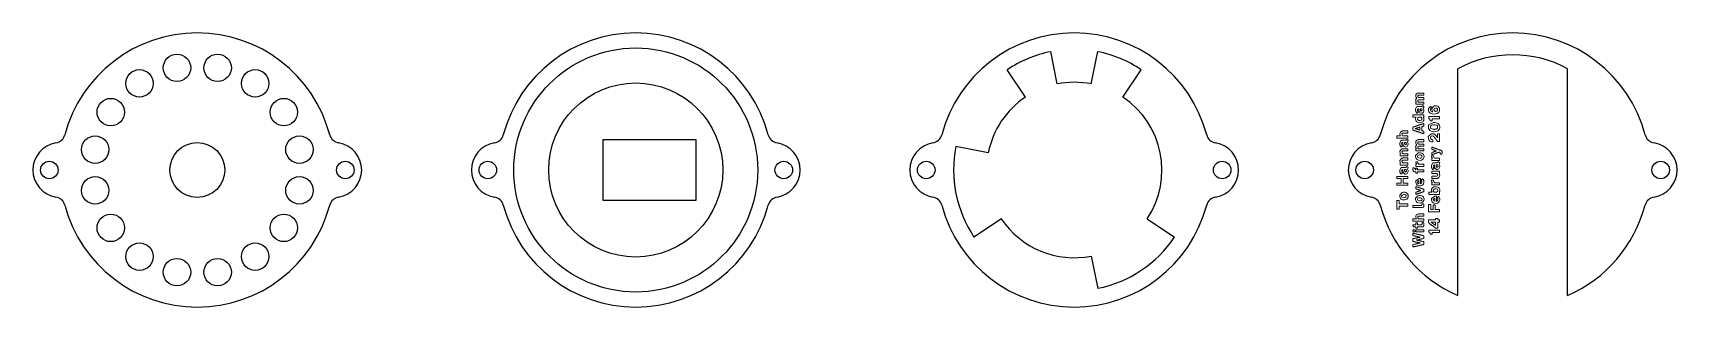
# Model space of a CAD drawing. Header units: millimetres. Extents: x 20 to 320, y 25 to 75.
import ezdxf

# ---------------------------------------------------------------- set-up
doc = ezdxf.new("R2010")
doc.units = ezdxf.units.MM
doc.layers.get('0').update_dxf_attribs({"lineweight": 25, "true_color": 0x000000})

msp = doc.modelspace()

# ---------------------------------------------------------------- linework, layer by layer
at = {"color": 1, "true_color": 0xff0000}
for p, q in [((206.88, 65.69), (205.71, 71.58)), ((213.12, 65.69), (214.29, 71.58)), ((201.11, 63.3), (197.78, 68.29)), ((218.89, 63.3), (222.22, 68.29)), ((280, 27.09), (280, 68.47)), ((300, 27.09), (300, 68.47)), ((141, 55.5), (124, 55.5)), ((124, 55.5), (124, 44.5)), ((141, 44.5), (141, 55.5)), ((194.31, 53.12), (188.42, 54.29)), ((124, 44.5), (141, 44.5)), ((196.7, 41.11), (191.71, 37.78)), ((223.3, 41.11), (228.29, 37.78)), ((213.12, 34.31), (214.29, 28.42))]:
    msp.add_line(p, q, dxfattribs=at)
at = {"color": 3, "lineweight": 0, "true_color": 0x00ff00}
for p, q in [((272.29, 62.81), (272.49, 63.08)), ((272.63, 63.99), (272.64, 63.99)), ((272.66, 64), (272.76, 64.03)), ((272.75, 63.59), (272.74, 63.59)), ((272.75, 63.6), (272.75, 63.59)), ((272.76, 64.03), (272.78, 64.03)), ((272.85, 63.22), (272.88, 63.21)), ((272.88, 64.04), (273.76, 64.04)), ((272.88, 63.21), (272.92, 63.21)), ((272.96, 63.65), (272.89, 63.65)), ((272.92, 63.21), (273.76, 63.21)), ((272.97, 63.65), (272.96, 63.65)), ((273.06, 63.65), (272.97, 63.65)), ((273.08, 63.65), (273.06, 63.65)), ((273.15, 63.65), (273.08, 63.65)), ((273.24, 63.65), (273.15, 63.65)), ((273.26, 63.65), (273.24, 63.65)), ((273.33, 63.65), (273.26, 63.65)), ((273.37, 63.65), (273.33, 63.65)), ((273.44, 63.65), (273.37, 63.65)), ((273.5, 63.65), (273.44, 63.65)), ((273.52, 63.65), (273.5, 63.65)), ((273.61, 63.65), (273.52, 63.65)), ((273.63, 63.65), (273.61, 63.65)), ((273.65, 63.65), (273.63, 63.65)), ((273.67, 63.65), (273.65, 63.65)), ((273.74, 63.65), (273.67, 63.65)), ((273.76, 63.65), (273.74, 63.65)), ((273.76, 64.04), (273.76, 63.95)), ((273.76, 63.95), (273.76, 63.93)), ((273.76, 63.93), (273.76, 63.91)), ((273.76, 63.91), (273.76, 63.84)), ((273.76, 63.84), (273.76, 63.82)), ((273.76, 63.82), (273.76, 63.73)), ((273.76, 63.73), (273.76, 63.71)), ((273.76, 63.71), (273.76, 63.65)), ((273.76, 63.21), (273.76, 63.19)), ((273.76, 63.19), (273.76, 63.17)), ((273.76, 63.17), (273.76, 63.08)), ((273.76, 63.08), (273.76, 63.01)), ((273.76, 63.01), (273.76, 62.99)), ((271.78, 59.98), (271.78, 60.04)), ((271.78, 60.04), (273.76, 60.04)), ((272.27, 61.07), (272.46, 61.49)), ((272.28, 60.89), (272.27, 61.07)), ((272.29, 60.88), (272.28, 60.89)), ((272.3, 62.66), (272.29, 62.81)), ((272.34, 62.34), (272.34, 62.38)), ((272.34, 62.38), (272.43, 62.38)), ((272.34, 62.3), (272.34, 62.34)), ((272.34, 62.21), (272.34, 62.3)), ((272.34, 62.19), (272.34, 62.21)), ((272.34, 62.12), (272.34, 62.19)), ((272.34, 62.1), (272.34, 62.12)), ((272.34, 62.07), (272.34, 62.1)), ((272.34, 61.99), (272.34, 62.07)), ((272.4, 61.99), (272.34, 61.99)), ((272.34, 60.66), (272.34, 60.68)), ((272.36, 60.6), (272.36, 60.62)), ((272.37, 60.59), (272.36, 60.6)), ((272.42, 61.99), (272.4, 61.99)), ((272.41, 60.5), (272.4, 60.51)), ((272.51, 61.99), (272.42, 61.99)), ((272.46, 61.49), (272.47, 61.5)), ((272.47, 60.38), (272.46, 60.39)), ((272.48, 60.37), (272.47, 60.38)), ((272.49, 60.36), (272.48, 60.37)), ((272.53, 61.99), (272.51, 61.99)), ((272.55, 61.99), (272.53, 61.99)), ((272.57, 61.99), (272.55, 61.99)), ((272.59, 61.99), (272.57, 61.99)), ((272.65, 61.99), (272.59, 61.99)), ((272.6, 61.56), (272.62, 61.56)), ((272.74, 61.99), (272.65, 61.99)), ((272.65, 60.86), (272.66, 60.85)), ((272.66, 60.85), (272.66, 60.81)), ((272.66, 60.81), (272.68, 60.77)), ((272.68, 60.48), (272.67, 60.47)), ((272.68, 60.77), (272.68, 60.75)), ((272.68, 60.75), (272.7, 60.7)), ((272.69, 60.49), (272.68, 60.48)), ((272.71, 60.49), (272.69, 60.49)), ((272.7, 61.58), (273.22, 61.58)), ((272.72, 60.5), (272.71, 60.49)), ((272.78, 60.54), (272.72, 60.5)), ((272.76, 61.99), (272.74, 61.99)), ((272.79, 61.99), (272.76, 61.99)), ((272.82, 61.99), (272.79, 61.99)), ((272.9, 62.82), (272.8, 62.8)), ((272.85, 61.99), (272.82, 61.99)), ((272.94, 61.99), (272.85, 61.99)), ((272.86, 60.98), (272.86, 61.07)), ((272.87, 60.96), (272.86, 60.98)), ((272.87, 60.92), (272.87, 60.96)), ((272.89, 60.83), (272.87, 60.92)), ((272.89, 60.81), (272.89, 60.83)), ((272.93, 62.82), (272.9, 62.82)), ((272.9, 60.78), (272.9, 60.8)), ((272.92, 62.38), (273.76, 62.38)), ((272.95, 62.82), (272.93, 62.82)), ((272.97, 61.99), (272.94, 61.99)), ((273, 62.82), (272.95, 62.82)), ((273.01, 61.99), (272.97, 61.99)), ((273.07, 62.82), (273, 62.82)), ((273.04, 61.99), (273.01, 61.99)), ((273.08, 61.99), (273.04, 61.99)), ((273.12, 62.82), (273.07, 62.82)), ((273.11, 61.99), (273.08, 61.99)), ((273.14, 61.99), (273.11, 61.99)), ((273.19, 62.82), (273.12, 62.82)), ((273.18, 61.99), (273.14, 61.99)), ((273.24, 61.18), (273.14, 61.18)), ((273.14, 61.18), (273.14, 61.17)), ((273.14, 61.17), (273.14, 61.15)), ((273.14, 61.15), (273.14, 61.13)), ((273.15, 61.08), (273.15, 61.06)), ((273.16, 61.05), (273.16, 61.03)), ((273.16, 61.03), (273.16, 61.01)), ((273.16, 61.01), (273.17, 60.99)), ((273.17, 60.99), (273.17, 60.96)), ((273.24, 61.99), (273.18, 61.99)), ((273.18, 60.94), (273.19, 60.92)), ((273.21, 62.82), (273.19, 62.82)), ((273.19, 60.92), (273.19, 60.91)), ((273.23, 62.82), (273.21, 62.82)), ((273.25, 62.82), (273.23, 62.82)), ((273.26, 61.99), (273.24, 61.99)), ((273.26, 61.18), (273.24, 61.18)), ((273.27, 62.82), (273.25, 62.82)), ((273.35, 61.99), (273.26, 61.99)), ((273.28, 61.18), (273.26, 61.18)), ((273.29, 62.82), (273.27, 62.82)), ((273.29, 61.18), (273.28, 61.18)), ((273.38, 62.82), (273.29, 62.82)), ((273.32, 61.18), (273.29, 61.18)), ((273.34, 61.18), (273.32, 61.18)), ((273.36, 61.18), (273.34, 61.18)), ((273.37, 61.99), (273.35, 61.99)), ((273.38, 61.18), (273.36, 61.18)), ((273.44, 61.99), (273.37, 61.99)), ((273.4, 62.82), (273.38, 62.82)), ((273.44, 61.14), (273.38, 61.18)), ((273.42, 62.82), (273.4, 62.82)), ((273.44, 62.82), (273.42, 62.82)), ((273.46, 62.82), (273.44, 62.82)), ((273.46, 61.99), (273.44, 61.99)), ((273.56, 62.82), (273.46, 62.82)), ((273.48, 61.99), (273.46, 61.99)), ((273.51, 61.99), (273.48, 61.99)), ((273.53, 61.99), (273.51, 61.99)), ((273.51, 61.74), (273.53, 61.73)), ((273.57, 61.99), (273.53, 61.99)), ((273.53, 61.73), (273.56, 61.71)), ((273.58, 62.82), (273.56, 62.82)), ((273.56, 61.71), (273.58, 61.7)), ((273.67, 61.99), (273.57, 61.99)), ((273.59, 62.82), (273.58, 62.82)), ((273.58, 61.7), (273.59, 61.7)), ((273.61, 62.82), (273.59, 62.82)), ((273.59, 61.7), (273.61, 61.69)), ((273.63, 62.82), (273.61, 62.82)), ((273.61, 61.69), (273.62, 61.68)), ((273.62, 61.68), (273.68, 61.66)), ((273.66, 62.82), (273.63, 62.82)), ((273.72, 62.82), (273.66, 62.82)), ((273.69, 61.99), (273.67, 61.99)), ((273.68, 61.66), (273.69, 61.65)), ((273.71, 61.99), (273.69, 61.99)), ((273.69, 61.65), (273.71, 61.65)), ((273.72, 61.99), (273.71, 61.99)), ((273.71, 61.65), (273.72, 61.64)), ((273.74, 62.82), (273.72, 62.82)), ((273.75, 61.99), (273.72, 61.99)), ((273.72, 61.64), (273.73, 61.64)), ((273.73, 61.64), (273.81, 61.6)), ((273.76, 62.82), (273.74, 62.82)), ((273.76, 61.99), (273.75, 61.99)), ((273.76, 62.99), (273.76, 62.9)), ((273.76, 62.9), (273.76, 62.88)), ((273.76, 62.88), (273.76, 62.82)), ((273.76, 62.38), (273.76, 62.29)), ((273.76, 62.29), (273.76, 62.27)), ((273.76, 62.27), (273.76, 62.24)), ((273.76, 62.24), (273.76, 62.17)), ((273.76, 62.17), (273.76, 62.15)), ((273.76, 62.15), (273.76, 62.06)), ((273.76, 62.06), (273.76, 62.05)), ((273.76, 62.05), (273.76, 61.99)), ((273.76, 60.04), (273.76, 59.96)), ((274.61, 61.23), (275.06, 61.65)), ((274.62, 60.93), (274.61, 61.23)), ((275.06, 61.65), (275.08, 61.59)), ((275.08, 61.59), (275.09, 61.57)), ((275.09, 61.57), (275.09, 61.55)), ((275.09, 61.55), (275.1, 61.53)), ((275.13, 61.44), (275.14, 61.43)), ((275.14, 61.43), (275.14, 61.41)), ((275.16, 61.37), (275.19, 61.28)), ((275.64, 60.99), (275.65, 60.84)), ((275.65, 61.07), (275.65, 61.06)), ((275.65, 60.84), (275.93, 60.65)), ((269.8, 57.1), (269.82, 57.1)), ((269.98, 57.13), (270.88, 57.13)), ((270.88, 57.13), (270.88, 57.04)), ((270.88, 57.04), (270.88, 57.02)), ((270.88, 57.02), (270.88, 57)), ((271.77, 57.71), (271.77, 57.82)), ((271.77, 57.82), (271.79, 57.82)), ((271.77, 57.69), (271.77, 57.71)), ((271.77, 57.67), (271.77, 57.69)), ((271.77, 57.66), (271.77, 57.67)), ((271.77, 57.63), (271.77, 57.66)), ((271.77, 57.62), (271.77, 57.63)), ((271.77, 57.54), (271.77, 57.62)), ((271.77, 57.38), (271.77, 57.54)), ((271.77, 57.31), (271.77, 57.38)), ((271.77, 57.28), (271.77, 57.31)), ((271.89, 57.24), (271.77, 57.28)), ((271.78, 59.97), (271.78, 59.98)), ((271.78, 59.88), (271.78, 59.97)), ((271.78, 59.86), (271.78, 59.88)), ((271.78, 59.79), (271.78, 59.86)), ((271.78, 59.76), (271.78, 59.79)), ((271.78, 59.74), (271.78, 59.76)), ((271.78, 59.65), (271.78, 59.74)), ((271.84, 59.65), (271.78, 59.65)), ((271.85, 59.65), (271.84, 59.65)), ((271.94, 59.65), (271.85, 59.65)), ((271.87, 57.85), (271.91, 57.86)), ((271.91, 57.23), (271.89, 57.24)), ((271.91, 57.86), (271.93, 57.86)), ((271.96, 57.21), (271.91, 57.23)), ((271.96, 59.65), (271.94, 59.65)), ((272.03, 59.65), (271.96, 59.65)), ((272.02, 57.89), (272.1, 57.92)), ((272.04, 57.19), (272.02, 57.19)), ((272.06, 59.65), (272.03, 59.65)), ((272.06, 57.18), (272.04, 57.19)), ((272.11, 59.65), (272.06, 59.65)), ((272.1, 57.92), (272.11, 57.92)), ((272.18, 59.65), (272.11, 59.65)), ((272.16, 57.15), (272.15, 57.15)), ((272.18, 57.14), (272.16, 57.15)), ((272.19, 59.65), (272.18, 59.65)), ((272.2, 57.14), (272.18, 57.14)), ((272.28, 59.65), (272.19, 59.65)), ((272.27, 57.57), (272.2, 57.54)), ((272.2, 57.54), (272.23, 57.54)), ((272.23, 57.54), (272.29, 57.52)), ((272.29, 57.57), (272.27, 57.57)), ((272.3, 59.65), (272.28, 59.65)), ((272.33, 57.59), (272.29, 57.57)), ((272.29, 57.52), (272.3, 57.52)), ((272.31, 57.1), (272.29, 57.11)), ((272.37, 59.65), (272.3, 59.65)), ((272.3, 57.52), (272.39, 57.49)), ((272.33, 57.09), (272.31, 57.1)), ((272.33, 58), (272.35, 58.01)), ((272.34, 57.59), (272.33, 57.59)), ((272.37, 57.08), (272.33, 57.09)), ((272.36, 57.6), (272.34, 57.59)), ((272.4, 59.65), (272.37, 59.65)), ((272.46, 57.05), (272.37, 57.08)), ((272.39, 57.49), (272.48, 57.46)), ((272.4, 58.02), (272.41, 58.02)), ((272.45, 57.63), (272.43, 57.62)), ((272.48, 57.04), (272.46, 57.05)), ((272.47, 58.04), (272.55, 58.08)), ((272.48, 57.46), (272.49, 57.45)), ((272.49, 57.04), (272.48, 57.04)), ((272.51, 57.64), (272.49, 57.64)), ((272.49, 57.45), (272.61, 57.42)), ((272.51, 57.04), (272.49, 57.04)), ((272.54, 57.65), (272.51, 57.64)), ((272.54, 57.03), (272.51, 57.04)), ((272.55, 57.66), (272.54, 57.65)), ((272.55, 58.08), (272.57, 58.08)), ((272.57, 57.66), (272.55, 57.66)), ((272.57, 58.08), (272.58, 58.09)), ((272.61, 57.67), (272.57, 57.66)), ((272.58, 58.09), (272.63, 58.1)), ((272.63, 57.68), (272.61, 57.67)), ((272.61, 57.42), (272.63, 57.42)), ((272.63, 59.29), (272.66, 59.18)), ((272.63, 58.1), (272.65, 58.11)), ((272.65, 57.68), (272.63, 57.68)), ((272.63, 57.42), (272.72, 57.39)), ((272.65, 58.11), (272.68, 58.12)), ((272.67, 57.69), (272.65, 57.68)), ((272.66, 59.18), (272.9, 59.04)), ((272.68, 58.12), (272.69, 58.12)), ((272.69, 58.12), (272.72, 58.13)), ((272.72, 58.13), (272.75, 58.14)), ((272.72, 57.39), (272.74, 57.38)), ((272.75, 57.72), (272.74, 57.71)), ((272.79, 58.15), (272.8, 58.15)), ((272.92, 57.77), (272.83, 57.74)), ((272.86, 58.18), (272.95, 58.21)), ((272.87, 57.34), (272.89, 57.33)), ((272.95, 59.65), (272.89, 59.65)), ((273.02, 57.8), (272.92, 57.77)), ((272.97, 59.65), (272.95, 59.65)), ((272.95, 58.21), (272.98, 58.21)), ((272.95, 57.31), (273.06, 57.28)), ((273.05, 59.65), (272.97, 59.65)), ((272.98, 58.21), (273.01, 58.23)), ((273.01, 58.23), (273.04, 58.24)), ((273.06, 57.81), (273.02, 57.8)), ((273.04, 58.24), (273.05, 58.24)), ((273.08, 59.65), (273.05, 59.65)), ((273.05, 58.24), (273.07, 58.25)), ((273.06, 57.71), (273.06, 57.81)), ((273.06, 57.69), (273.06, 57.71)), ((273.06, 57.67), (273.06, 57.69)), ((273.06, 57.65), (273.06, 57.67)), ((273.06, 57.63), (273.06, 57.65)), ((273.06, 57.57), (273.06, 57.63)), ((273.06, 57.55), (273.06, 57.57)), ((273.06, 57.49), (273.06, 57.55)), ((273.06, 57.47), (273.06, 57.49)), ((273.06, 57.38), (273.06, 57.47)), ((273.06, 57.36), (273.06, 57.38)), ((273.06, 57.34), (273.06, 57.36)), ((273.06, 57.32), (273.06, 57.34)), ((273.06, 57.3), (273.06, 57.32)), ((273.06, 57.28), (273.06, 57.3)), ((273.07, 58.25), (273.09, 58.25)), ((273.14, 59.65), (273.08, 59.65)), ((273.09, 58.25), (273.12, 58.26)), ((273.17, 59.65), (273.14, 59.65)), ((273.19, 59.65), (273.17, 59.65)), ((273.22, 59.64), (273.19, 59.65)), ((273.23, 59.64), (273.22, 59.64)), ((273.55, 57.96), (273.42, 57.92)), ((273.42, 57.92), (273.42, 57.83)), ((273.42, 57.83), (273.42, 57.72)), ((273.42, 57.72), (273.42, 57.68)), ((273.42, 57.68), (273.42, 57.65)), ((273.42, 57.65), (273.42, 57.63)), ((273.42, 57.63), (273.42, 57.6)), ((273.42, 57.6), (273.42, 57.57)), ((273.42, 57.57), (273.42, 57.48)), ((273.42, 57.48), (273.42, 57.42)), ((273.42, 57.42), (273.42, 57.4)), ((273.42, 57.4), (273.42, 57.38)), ((273.42, 57.38), (273.42, 57.36)), ((273.42, 57.36), (273.42, 57.34)), ((273.42, 57.34), (273.42, 57.25)), ((273.42, 57.25), (273.42, 57.24)), ((273.42, 57.24), (273.42, 57.17)), ((273.42, 57.17), (273.44, 57.17)), ((273.44, 57.17), (273.47, 57.16)), ((273.45, 58.37), (273.46, 58.38)), ((273.46, 58.38), (273.48, 58.38)), ((273.47, 57.16), (273.49, 57.15)), ((273.48, 58.38), (273.5, 58.39)), ((273.5, 58.39), (273.52, 58.39)), ((273.52, 58.39), (273.54, 58.4)), ((273.54, 57.14), (273.57, 57.13)), ((273.58, 57.97), (273.55, 57.96)), ((273.57, 57.13), (273.58, 57.13)), ((273.6, 57.98), (273.58, 57.97)), ((273.58, 57.13), (273.63, 57.11)), ((273.59, 58.42), (273.6, 58.43)), ((273.6, 58.43), (273.62, 58.43)), ((273.62, 57.98), (273.6, 57.98)), ((273.63, 57.99), (273.62, 57.98)), ((273.63, 57.11), (273.65, 57.1)), ((273.65, 57.1), (273.67, 57.1)), ((273.76, 59.65), (273.68, 59.65)), ((273.7, 58), (273.69, 58)), ((273.72, 58.01), (273.7, 58)), ((273.71, 57.08), (273.77, 57.07)), ((273.74, 58.01), (273.72, 58.01)), ((273.74, 58.47), (273.77, 58.48)), ((273.77, 58.02), (273.74, 58.01)), ((273.76, 59.96), (273.76, 59.93)), ((273.76, 59.93), (273.76, 59.91)), ((273.76, 59.91), (273.76, 59.84)), ((273.76, 59.84), (273.76, 59.82)), ((273.76, 59.82), (273.76, 59.73)), ((273.76, 59.73), (273.76, 59.72)), ((273.76, 59.72), (273.76, 59.65)), ((273.77, 58.48), (273.77, 58.45)), ((273.77, 58.45), (273.77, 58.43)), ((273.77, 58.43), (273.77, 58.33)), ((273.77, 58.33), (273.77, 58.27)), ((273.77, 58.27), (273.77, 58.25)), ((273.77, 58.25), (273.77, 58.23)), ((273.77, 58.23), (273.77, 58.21)), ((273.77, 58.21), (273.77, 58.19)), ((273.77, 58.19), (273.77, 58.1)), ((273.77, 58.1), (273.77, 58.09)), ((273.77, 58.09), (273.77, 58.02)), ((273.77, 57.07), (273.77, 57.05)), ((273.77, 57.05), (273.77, 57.03)), ((273.77, 57.03), (273.77, 57.01)), ((273.77, 57.01), (273.77, 56.91)), ((274.61, 57.81), (274.62, 58.22)), ((274.62, 58.22), (275.57, 58.67)), ((274.67, 59.66), (274.67, 59.73)), ((274.67, 59.73), (276.66, 59.73)), ((274.67, 59.65), (274.67, 59.66)), ((274.67, 59.56), (274.67, 59.65)), ((274.67, 59.54), (274.67, 59.56)), ((274.67, 59.47), (274.67, 59.54)), ((274.67, 59.38), (274.67, 59.47)), ((274.67, 59.36), (274.67, 59.38)), ((274.76, 59.34), (274.67, 59.36)), ((274.8, 59.32), (274.76, 59.34)), ((274.81, 59.32), (274.8, 59.32)), ((274.89, 59.27), (274.88, 59.28)), ((275.03, 58.98), (274.97, 58.98)), ((274.99, 57.77), (275.04, 57.59)), ((275.05, 58.98), (275.03, 58.98)), ((275.04, 57.59), (275.51, 57.42)), ((275.14, 58.98), (275.05, 58.98)), ((275.16, 58.98), (275.14, 58.98)), ((275.22, 58.98), (275.16, 58.98)), ((275.25, 58.98), (275.22, 58.98)), ((275.27, 58.98), (275.25, 58.98)), ((275.3, 58.98), (275.27, 58.98)), ((275.32, 58.98), (275.3, 58.98)), ((275.38, 59.31), (275.32, 59.31)), ((275.32, 59.31), (275.32, 59.23)), ((275.32, 59.23), (275.32, 59.17)), ((275.32, 59.17), (275.32, 59.15)), ((275.32, 59.15), (275.32, 59.06)), ((275.32, 59.06), (275.32, 59.04)), ((275.32, 59.04), (275.32, 58.98)), ((275.4, 59.31), (275.38, 59.31)), ((275.49, 59.31), (275.4, 59.31)), ((275.51, 59.31), (275.49, 59.31)), ((275.57, 59.31), (275.51, 59.31)), ((275.51, 57.42), (275.52, 57.42)), ((275.52, 57.42), (275.55, 57.42)), ((275.67, 59.31), (275.57, 59.31)), ((275.65, 57.41), (275.66, 57.41)), ((275.66, 57.41), (275.72, 57.41)), ((275.68, 59.31), (275.67, 59.31)), ((275.7, 59.31), (275.68, 59.31)), ((275.81, 59.31), (275.7, 59.31)), ((275.72, 57.41), (275.73, 57.42)), ((275.82, 59.31), (275.81, 59.31)), ((275.81, 57.42), (275.89, 57.43)), ((275.85, 59.31), (275.82, 59.31)), ((275.91, 59.31), (275.85, 59.31)), ((275.89, 57.43), (275.91, 57.42)), ((275.92, 59.31), (275.91, 59.31)), ((275.91, 57.42), (275.92, 57.43)), ((276.01, 59.31), (275.92, 59.31)), ((276.12, 59.31), (276.01, 59.31)), ((276.13, 59.31), (276.12, 59.31)), ((276.15, 59.31), (276.13, 59.31)), ((276.17, 59.31), (276.15, 59.31)), ((276.2, 59.31), (276.17, 59.31)), ((276.21, 59.31), (276.2, 59.31)), ((276.28, 59.31), (276.21, 59.31)), ((276.22, 57.57), (276.23, 57.58)), ((276.23, 57.58), (276.24, 57.59)), ((276.24, 57.6), (276.25, 57.61)), ((276.24, 57.59), (276.24, 57.6)), ((276.25, 57.61), (276.26, 57.62)), ((276.33, 59.31), (276.28, 59.31)), ((276.43, 59.31), (276.33, 59.31)), ((276.45, 59.31), (276.43, 59.31)), ((276.43, 58.45), (276.44, 58.44)), ((276.47, 59.31), (276.45, 59.31)), ((276.48, 59.31), (276.47, 59.31)), ((276.51, 59.31), (276.48, 59.31)), ((276.49, 58.4), (276.49, 58.39)), ((276.52, 59.31), (276.51, 59.31)), ((276.59, 59.31), (276.52, 59.31)), ((276.61, 59.31), (276.59, 59.31)), ((276.62, 59.31), (276.61, 59.31)), ((276.66, 59.31), (276.62, 59.31)), ((276.66, 59.73), (276.66, 59.66)), ((276.66, 59.66), (276.66, 59.64)), ((276.66, 59.64), (276.66, 59.54)), ((276.66, 59.54), (276.66, 59.52)), ((276.66, 59.52), (276.66, 59.5)), ((276.66, 59.5), (276.66, 59.48)), ((276.66, 59.48), (276.66, 59.39)), ((276.66, 59.39), (276.66, 59.38)), ((276.66, 59.38), (276.66, 59.31)), ((268.89, 56.16), (268.89, 56.22)), ((268.89, 56.22), (269.55, 56.22)), ((268.89, 56.14), (268.89, 56.16)), ((268.89, 56.06), (268.89, 56.14)), ((268.89, 56.03), (268.89, 56.06)), ((268.89, 55.97), (268.89, 56.03)), ((268.89, 55.94), (268.89, 55.97)), ((268.89, 55.92), (268.89, 55.94)), ((268.89, 55.83), (268.89, 55.92)), ((268.95, 55.83), (268.89, 55.83)), ((268.96, 55.83), (268.95, 55.83)), ((269.05, 55.83), (268.96, 55.83)), ((269.07, 55.83), (269.05, 55.83)), ((269.09, 55.83), (269.07, 55.83)), ((269.12, 55.83), (269.09, 55.83)), ((269.14, 55.83), (269.12, 55.83)), ((269.19, 55.83), (269.14, 55.83)), ((269.29, 55.83), (269.19, 55.83)), ((269.31, 55.83), (269.29, 55.83)), ((269.34, 55.83), (269.31, 55.83)), ((269.37, 55.83), (269.34, 55.83)), ((269.4, 55.83), (269.37, 55.83)), ((269.38, 54.91), (269.57, 55.33)), ((269.39, 54.74), (269.38, 54.91)), ((269.4, 54.72), (269.39, 54.74)), ((269.43, 55.83), (269.4, 55.83)), ((269.47, 55.83), (269.43, 55.83)), ((269.45, 54.5), (269.45, 54.52)), ((269.5, 55.83), (269.47, 55.83)), ((269.47, 54.44), (269.47, 54.46)), ((269.48, 54.43), (269.47, 54.44)), ((269.66, 55.83), (269.5, 55.83)), ((269.52, 54.34), (269.51, 54.35)), ((269.57, 55.33), (269.58, 55.34)), ((269.58, 54.22), (269.57, 54.23)), ((269.59, 54.21), (269.58, 54.22)), ((269.6, 54.2), (269.59, 54.21)), ((269.68, 55.83), (269.66, 55.83)), ((269.69, 55.83), (269.68, 55.83)), ((269.74, 55.83), (269.69, 55.83)), ((269.71, 55.4), (269.73, 55.4)), ((269.78, 55.83), (269.74, 55.83)), ((269.76, 54.7), (269.77, 54.69)), ((269.77, 54.69), (269.77, 54.65)), ((269.77, 54.65), (269.79, 54.61)), ((269.82, 55.83), (269.78, 55.83)), ((269.79, 54.32), (269.78, 54.31)), ((269.79, 54.61), (269.79, 54.59)), ((269.79, 54.59), (269.81, 54.54)), ((269.8, 54.33), (269.79, 54.32)), ((269.82, 54.33), (269.8, 54.33)), ((269.81, 55.42), (270.33, 55.42)), ((269.86, 55.83), (269.82, 55.83)), ((269.83, 54.34), (269.82, 54.33)), ((269.89, 54.38), (269.83, 54.34)), ((269.92, 55.83), (269.86, 55.83)), ((269.9, 56.26), (269.92, 56.25)), ((269.93, 55.83), (269.92, 55.83)), ((270.02, 55.83), (269.93, 55.83)), ((269.99, 56.74), (269.96, 56.73)), ((269.97, 54.82), (269.97, 54.91)), ((269.98, 54.8), (269.97, 54.82)), ((269.98, 54.76), (269.98, 54.8)), ((270, 54.67), (269.98, 54.76)), ((270.03, 56.74), (269.99, 56.74)), ((270, 54.65), (270, 54.67)), ((270.01, 56.22), (270.88, 56.22)), ((270.01, 54.62), (270.01, 54.64)), ((270.04, 55.83), (270.02, 55.83)), ((270.04, 56.74), (270.03, 56.74)), ((270.06, 56.74), (270.04, 56.74)), ((270.11, 55.83), (270.04, 55.83)), ((270.08, 56.74), (270.06, 56.74)), ((270.11, 56.74), (270.08, 56.74)), ((270.13, 56.74), (270.11, 56.74)), ((270.14, 55.83), (270.11, 55.83)), ((270.15, 56.74), (270.13, 56.74)), ((270.16, 55.83), (270.14, 55.83)), ((270.21, 56.74), (270.15, 56.74)), ((270.22, 55.83), (270.16, 55.83)), ((270.26, 56.74), (270.21, 56.74)), ((270.24, 55.83), (270.22, 55.83)), ((270.33, 55.83), (270.24, 55.83)), ((270.35, 55.02), (270.25, 55.02)), ((270.25, 55.02), (270.25, 55.01)), ((270.25, 55.01), (270.25, 54.99)), ((270.25, 54.99), (270.25, 54.97)), ((270.29, 56.74), (270.26, 56.74)), ((270.26, 54.92), (270.26, 54.9)), ((270.27, 54.89), (270.27, 54.87)), ((270.27, 54.87), (270.27, 54.85)), ((270.27, 54.85), (270.28, 54.83)), ((270.28, 54.83), (270.28, 54.8)), ((270.31, 56.74), (270.29, 56.74)), ((270.29, 54.78), (270.3, 54.76)), ((270.3, 54.76), (270.3, 54.75)), ((270.33, 56.74), (270.31, 56.74)), ((270.34, 56.74), (270.33, 56.74)), ((270.35, 55.83), (270.33, 55.83)), ((270.37, 56.74), (270.34, 56.74)), ((270.42, 55.83), (270.35, 55.83)), ((270.37, 55.02), (270.35, 55.02)), ((270.48, 56.74), (270.37, 56.74)), ((270.39, 55.02), (270.37, 55.02)), ((270.4, 55.02), (270.39, 55.02)), ((270.43, 55.02), (270.4, 55.02)), ((270.44, 55.83), (270.42, 55.83)), ((270.45, 55.02), (270.43, 55.02)), ((270.46, 55.83), (270.44, 55.83)), ((270.47, 55.02), (270.45, 55.02)), ((270.49, 55.83), (270.46, 55.83)), ((270.49, 55.02), (270.47, 55.02)), ((270.49, 56.74), (270.48, 56.74)), ((270.53, 56.74), (270.49, 56.74)), ((270.51, 55.83), (270.49, 55.83)), ((270.55, 54.98), (270.49, 55.02)), ((270.61, 55.83), (270.51, 55.83)), ((270.55, 56.74), (270.53, 56.74)), ((270.62, 56.74), (270.55, 56.74)), ((270.63, 55.83), (270.61, 55.83)), ((270.63, 56.74), (270.62, 56.74)), ((270.62, 55.58), (270.64, 55.57)), ((270.65, 56.74), (270.63, 56.74)), ((270.67, 55.83), (270.63, 55.83)), ((270.64, 55.57), (270.67, 55.55)), ((270.81, 56.74), (270.65, 56.74)), ((270.71, 55.83), (270.67, 55.83)), ((270.67, 55.55), (270.69, 55.54)), ((270.69, 55.54), (270.7, 55.54)), ((270.7, 55.54), (270.72, 55.53)), ((270.81, 55.83), (270.71, 55.83)), ((270.72, 55.53), (270.73, 55.52)), ((270.73, 55.52), (270.79, 55.5)), ((270.79, 55.5), (270.8, 55.49)), ((270.8, 55.49), (270.82, 55.49)), ((270.83, 56.74), (270.81, 56.74)), ((270.83, 55.83), (270.81, 55.83)), ((270.82, 55.49), (270.83, 55.48)), ((270.84, 56.74), (270.83, 56.74)), ((270.84, 55.83), (270.83, 55.83)), ((270.83, 55.48), (270.84, 55.48)), ((270.88, 56.74), (270.84, 56.74)), ((270.86, 55.83), (270.84, 55.83)), ((270.84, 55.48), (270.92, 55.44)), ((270.88, 55.83), (270.86, 55.83)), ((270.88, 57), (270.88, 56.93)), ((270.88, 56.93), (270.88, 56.91)), ((270.88, 56.91), (270.88, 56.82)), ((270.88, 56.82), (270.88, 56.8)), ((270.88, 56.8), (270.88, 56.74)), ((270.88, 56.22), (270.88, 56.13)), ((270.88, 56.13), (270.88, 56.11)), ((270.88, 56.11), (270.88, 56.09)), ((270.88, 56.09), (270.88, 56.02)), ((270.88, 56.02), (270.88, 56)), ((270.88, 56), (270.88, 55.91)), ((270.88, 55.91), (270.88, 55.89)), ((270.88, 55.89), (270.88, 55.83)), ((272.29, 54.3), (272.49, 54.58)), ((272.3, 54.16), (272.29, 54.3)), ((272.64, 56.99), (272.62, 57)), ((272.63, 55.49), (272.64, 55.49)), ((272.65, 56.98), (272.64, 56.99)), ((272.69, 56.97), (272.65, 56.98)), ((272.66, 55.5), (272.76, 55.53)), ((272.8, 56.93), (272.69, 56.97)), ((272.75, 55.09), (272.74, 55.08)), ((272.75, 55.1), (272.75, 55.09)), ((272.76, 55.53), (272.78, 55.53)), ((272.85, 56.92), (272.8, 56.93)), ((272.9, 54.31), (272.8, 54.3)), ((272.85, 54.71), (272.88, 54.71)), ((272.88, 55.54), (273.76, 55.54)), ((272.88, 54.71), (272.92, 54.7)), ((272.96, 55.15), (272.89, 55.15)), ((272.93, 54.32), (272.9, 54.31)), ((272.92, 54.7), (273.76, 54.7)), ((272.95, 54.32), (272.93, 54.32)), ((272.95, 56.89), (272.94, 56.89)), ((272.99, 56.87), (272.95, 56.89)), ((273, 54.32), (272.95, 54.32)), ((272.97, 55.15), (272.96, 55.15)), ((273.06, 55.15), (272.97, 55.15)), ((273.03, 56.86), (272.99, 56.87)), ((273.07, 54.32), (273, 54.32)), ((273.07, 56.85), (273.03, 56.86)), ((273.08, 55.15), (273.06, 55.15)), ((273.12, 54.32), (273.07, 54.32)), ((273.15, 55.15), (273.08, 55.15)), ((273.19, 54.32), (273.12, 54.32)), ((273.24, 55.15), (273.15, 55.15)), ((273.21, 54.32), (273.19, 54.32)), ((273.22, 56.8), (273.21, 56.8)), ((273.23, 54.32), (273.21, 54.32)), ((273.25, 56.79), (273.22, 56.8)), ((273.25, 54.32), (273.23, 54.32)), ((273.26, 55.15), (273.24, 55.15)), ((273.27, 54.32), (273.25, 54.32)), ((273.33, 55.15), (273.26, 55.15)), ((273.29, 54.32), (273.27, 54.32)), ((273.38, 54.32), (273.29, 54.32)), ((273.37, 55.15), (273.33, 55.15)), ((273.36, 56.75), (273.35, 56.75)), ((273.37, 56.74), (273.36, 56.75)), ((273.39, 56.74), (273.37, 56.74)), ((273.44, 55.15), (273.37, 55.15)), ((273.4, 54.32), (273.38, 54.32)), ((273.4, 56.73), (273.39, 56.74)), ((273.46, 56.72), (273.4, 56.73)), ((273.42, 54.32), (273.4, 54.32)), ((273.44, 54.32), (273.42, 54.32)), ((273.5, 55.15), (273.44, 55.15)), ((273.46, 54.32), (273.44, 54.32)), ((273.48, 56.71), (273.46, 56.72)), ((273.56, 54.32), (273.46, 54.32)), ((273.5, 56.7), (273.48, 56.71)), ((273.52, 56.7), (273.5, 56.7)), ((273.52, 55.15), (273.5, 55.15)), ((273.54, 56.69), (273.52, 56.7)), ((273.61, 55.15), (273.52, 55.15)), ((273.62, 56.67), (273.54, 56.69)), ((273.58, 54.32), (273.56, 54.32)), ((273.59, 54.32), (273.58, 54.32)), ((273.61, 54.32), (273.59, 54.32)), ((273.63, 55.15), (273.61, 55.15)), ((273.63, 54.32), (273.61, 54.32)), ((273.63, 56.66), (273.62, 56.67)), ((273.64, 56.66), (273.63, 56.66)), ((273.65, 55.15), (273.63, 55.15)), ((273.66, 54.32), (273.63, 54.32)), ((273.66, 56.65), (273.64, 56.66)), ((273.67, 55.15), (273.65, 55.15)), ((273.68, 56.65), (273.66, 56.65)), ((273.72, 54.32), (273.66, 54.32)), ((273.74, 55.15), (273.67, 55.15)), ((273.73, 56.63), (273.68, 56.65)), ((273.74, 54.32), (273.72, 54.32)), ((273.77, 56.62), (273.73, 56.63)), ((273.76, 55.15), (273.74, 55.15)), ((273.76, 54.32), (273.74, 54.32)), ((273.76, 55.54), (273.76, 55.45)), ((273.76, 55.45), (273.76, 55.43)), ((273.76, 55.43), (273.76, 55.4)), ((273.76, 55.4), (273.76, 55.34)), ((273.76, 55.34), (273.76, 55.31)), ((273.76, 55.31), (273.76, 55.23)), ((273.76, 55.23), (273.76, 55.21)), ((273.76, 55.21), (273.76, 55.15)), ((273.76, 54.7), (273.76, 54.68)), ((273.76, 54.68), (273.76, 54.67)), ((273.76, 54.67), (273.76, 54.57)), ((273.76, 54.57), (273.76, 54.51)), ((273.76, 54.51), (273.76, 54.48)), ((273.76, 54.48), (273.76, 54.4)), ((273.76, 54.4), (273.76, 54.38)), ((273.76, 54.38), (273.76, 54.32)), ((273.77, 56.91), (273.77, 56.89)), ((273.77, 56.89), (273.77, 56.8)), ((273.77, 56.8), (273.77, 56.78)), ((273.77, 56.78), (273.77, 56.62)), ((274.59, 56.12), (275.17, 56.6)), ((274.63, 55.76), (274.59, 56.12)), ((275.1, 56.12), (275.08, 56.11)), ((275.1, 56.13), (275.1, 56.12)), ((275.21, 56.2), (275.11, 56.15)), ((275.23, 54.13), (275.23, 54.19)), ((275.23, 54.11), (275.23, 54.13)), ((275.23, 54.02), (275.23, 54.11)), ((275.23, 54), (275.23, 54.02)), ((275.33, 54.16), (275.34, 54.15)), ((275.34, 54.15), (275.36, 54.15)), ((275.36, 54.15), (275.4, 54.13)), ((275.4, 54.13), (275.42, 54.12)), ((275.42, 54.12), (275.45, 54.11)), ((275.43, 55.53), (275.43, 55.51)), ((275.43, 55.51), (275.43, 55.42)), ((275.43, 55.42), (275.43, 55.4)), ((275.43, 55.4), (275.43, 55.38)), ((275.43, 55.38), (275.43, 55.36)), ((275.43, 55.36), (275.43, 55.34)), ((275.43, 55.34), (275.43, 55.32)), ((275.43, 55.32), (275.43, 55.3)), ((275.43, 55.3), (275.43, 55.28)), ((275.43, 55.28), (275.43, 55.19)), ((275.43, 55.19), (275.43, 55.12)), ((275.45, 54.11), (275.46, 54.11)), ((275.46, 54.11), (275.47, 54.1)), ((275.47, 54.1), (275.54, 54.08)), ((275.55, 56.14), (275.49, 56.18)), ((275.54, 54.08), (275.56, 54.07)), ((275.59, 56.11), (275.55, 56.14)), ((275.56, 54.07), (275.58, 54.06)), ((275.58, 54.06), (275.6, 54.06)), ((275.61, 56.11), (275.59, 56.11)), ((275.6, 54.06), (275.62, 54.05)), ((275.7, 56.01), (275.61, 56.11)), ((275.62, 54.05), (275.63, 54.05)), ((275.63, 54.05), (275.65, 54.04)), ((275.65, 54.04), (275.66, 54.04)), ((275.66, 54.04), (275.73, 54.01)), ((275.72, 55.99), (275.7, 56.01)), ((275.74, 55.98), (275.72, 55.99)), ((275.73, 54.01), (275.78, 53.99)), ((275.82, 55.86), (275.8, 55.89)), ((275.83, 55.85), (275.82, 55.86)), ((275.84, 55.83), (275.83, 55.85)), ((275.86, 55.82), (275.84, 55.83)), ((275.86, 55.81), (275.86, 55.82)), ((275.88, 55.79), (275.86, 55.81)), ((275.88, 55.77), (275.88, 55.79)), ((275.89, 55.76), (275.88, 55.77)), ((275.89, 56.39), (275.9, 56.39)), ((275.9, 55.74), (275.89, 55.76)), ((275.95, 55.69), (275.94, 55.7)), ((275.96, 55.66), (275.95, 55.69)), ((275.98, 55.64), (275.96, 55.66)), ((276.06, 55.52), (276.05, 55.54)), ((276.07, 56.21), (276.08, 56.2)), ((276.1, 55.47), (276.09, 55.48)), ((276.11, 55.46), (276.1, 55.47)), ((276.12, 55.45), (276.11, 55.46)), ((276.15, 55.39), (276.12, 55.45)), ((276.15, 56.1), (276.16, 56.08)), ((276.17, 55.37), (276.15, 55.39)), ((276.16, 56.08), (276.17, 56.06)), ((276.17, 56.06), (276.18, 56.05)), ((276.18, 56.05), (276.2, 56.03)), ((276.2, 56.03), (276.21, 56.02)), ((276.2, 55.32), (276.2, 55.33)), ((276.22, 55.29), (276.2, 55.32)), ((276.21, 56.02), (276.21, 56)), ((276.22, 55.99), (276.23, 55.98)), ((276.23, 55.26), (276.22, 55.29)), ((276.23, 55.98), (276.25, 55.95)), ((276.24, 55.24), (276.23, 55.26)), ((276.28, 55.18), (276.24, 55.24)), ((276.28, 56.51), (276.28, 56.57)), ((276.28, 56.57), (276.6, 56.57)), ((276.28, 56.5), (276.28, 56.51)), ((276.28, 56.41), (276.28, 56.5)), ((276.28, 56.39), (276.28, 56.41)), ((276.28, 56.32), (276.28, 56.39)), ((276.28, 56.22), (276.28, 56.32)), ((276.28, 56.21), (276.28, 56.22)), ((276.28, 56.19), (276.28, 56.21)), ((276.28, 56.17), (276.28, 56.19)), ((276.28, 56.06), (276.28, 56.17)), ((276.28, 56.05), (276.28, 56.06)), ((276.28, 56.03), (276.28, 56.05)), ((276.28, 56.01), (276.28, 56.03)), ((276.28, 55.98), (276.28, 56.01)), ((276.28, 55.97), (276.28, 55.98)), ((276.28, 55.95), (276.28, 55.97)), ((276.28, 55.93), (276.28, 55.95)), ((276.28, 55.89), (276.28, 55.93)), ((276.35, 55.18), (276.28, 55.18)), ((276.36, 55.18), (276.35, 55.18)), ((276.45, 55.18), (276.36, 55.18)), ((276.47, 55.18), (276.45, 55.18)), ((276.54, 55.18), (276.47, 55.18)), ((276.57, 55.18), (276.54, 55.18)), ((276.59, 55.18), (276.57, 55.18)), ((276.61, 55.18), (276.59, 55.18)), ((276.63, 55.18), (276.61, 55.18)), ((276.66, 55.18), (276.63, 55.18)), ((276.66, 56.56), (276.66, 56.55)), ((276.66, 56.55), (276.66, 56.53)), ((276.66, 56.53), (276.66, 56.37)), ((276.66, 56.37), (276.66, 56.35)), ((276.66, 56.35), (276.66, 56.32)), ((276.66, 56.32), (276.66, 56.3)), ((276.66, 56.3), (276.66, 56.28)), ((276.66, 56.28), (276.66, 56.21)), ((276.66, 56.21), (276.66, 56.19)), ((276.66, 56.19), (276.66, 56.1)), ((276.66, 56.1), (276.66, 56.08)), ((276.66, 56.08), (276.66, 56.02)), ((276.66, 56.02), (276.66, 55.98)), ((276.66, 55.98), (276.66, 55.95)), ((276.66, 55.95), (276.66, 55.92)), ((276.66, 55.92), (276.66, 55.88)), ((276.66, 55.88), (276.66, 55.85)), ((276.66, 55.85), (276.66, 55.81)), ((276.66, 55.81), (276.66, 55.78)), ((276.66, 55.78), (276.66, 55.69)), ((276.66, 55.69), (276.66, 55.66)), ((276.66, 55.66), (276.66, 55.63)), ((276.66, 55.63), (276.66, 55.6)), ((276.66, 55.6), (276.66, 55.58)), ((276.66, 55.58), (276.66, 55.49)), ((276.66, 55.49), (276.66, 55.43)), ((276.66, 55.43), (276.66, 55.41)), ((276.66, 55.41), (276.66, 55.39)), ((276.66, 55.39), (276.66, 55.37)), ((276.66, 55.37), (276.66, 55.35)), ((276.66, 55.35), (276.66, 55.26)), ((276.66, 55.26), (276.66, 55.24)), ((276.66, 55.24), (276.66, 55.18)), ((269.41, 53.43), (269.71, 53.81)), ((269.41, 53.25), (269.41, 53.43)), ((269.41, 51.74), (269.71, 52.12)), ((269.41, 51.56), (269.41, 51.74)), ((269.45, 52.9), (269.45, 52.97)), ((269.45, 52.89), (269.45, 52.9)), ((269.45, 52.8), (269.45, 52.89)), ((269.45, 52.78), (269.45, 52.8)), ((269.45, 52.76), (269.45, 52.78)), ((269.45, 52.74), (269.45, 52.76)), ((269.45, 52.71), (269.45, 52.74)), ((269.45, 52.7), (269.45, 52.71)), ((269.45, 52.67), (269.45, 52.7)), ((269.45, 52.57), (269.45, 52.67)), ((269.51, 52.57), (269.45, 52.57)), ((269.45, 51.22), (269.45, 51.28)), ((269.45, 51.2), (269.45, 51.22)), ((269.45, 51.11), (269.45, 51.2)), ((269.45, 51.09), (269.45, 51.11)), ((269.45, 51.07), (269.45, 51.09)), ((269.45, 51.05), (269.45, 51.07)), ((269.45, 51.03), (269.45, 51.05)), ((269.45, 51.01), (269.45, 51.03)), ((269.45, 50.99), (269.45, 51.01)), ((269.53, 52.57), (269.51, 52.57)), ((269.62, 52.57), (269.53, 52.57)), ((269.64, 52.57), (269.62, 52.57)), ((269.66, 52.57), (269.64, 52.57)), ((269.68, 52.57), (269.66, 52.57)), ((269.7, 52.57), (269.68, 52.57)), ((269.76, 52.57), (269.7, 52.57)), ((269.71, 53.81), (269.72, 53.81)), ((269.71, 52.12), (269.72, 52.12)), ((269.72, 53.81), (269.74, 53.82)), ((269.72, 52.12), (269.74, 52.13)), ((269.74, 53.82), (269.75, 53.82)), ((269.74, 52.13), (269.75, 52.14)), ((269.85, 52.57), (269.76, 52.57)), ((269.79, 53.84), (269.86, 53.86)), ((269.79, 52.15), (269.86, 52.17)), ((269.87, 52.57), (269.85, 52.57)), ((269.86, 53.86), (269.87, 53.86)), ((269.86, 52.17), (269.87, 52.17)), ((269.9, 52.57), (269.87, 52.57)), ((269.93, 52.57), (269.9, 52.57)), ((269.96, 52.57), (269.93, 52.57)), ((269.94, 52.98), (269.98, 52.97)), ((269.94, 51.29), (269.98, 51.28)), ((270.05, 52.57), (269.96, 52.57)), ((269.99, 53.48), (269.97, 53.48)), ((269.99, 51.79), (269.97, 51.79)), ((269.98, 52.97), (270.88, 52.97)), ((269.98, 51.28), (270.88, 51.28)), ((270.09, 53.48), (269.99, 53.48)), ((270.09, 51.79), (269.99, 51.79)), ((270.02, 53.87), (270.88, 53.87)), ((270.02, 52.19), (270.88, 52.19)), ((270.08, 52.57), (270.05, 52.57)), ((270.12, 52.57), (270.08, 52.57)), ((270.11, 53.48), (270.09, 53.48)), ((270.11, 51.79), (270.09, 51.79)), ((270.12, 53.48), (270.11, 53.48)), ((270.12, 51.79), (270.11, 51.79)), ((270.14, 53.48), (270.12, 53.48)), ((270.15, 52.57), (270.12, 52.57)), ((270.14, 51.79), (270.12, 51.79)), ((270.23, 53.48), (270.14, 53.48)), ((270.23, 51.79), (270.14, 51.79)), ((270.19, 52.57), (270.15, 52.57)), ((270.22, 52.57), (270.19, 52.57)), ((270.25, 52.57), (270.22, 52.57)), ((270.28, 53.48), (270.23, 53.48)), ((270.28, 51.79), (270.23, 51.79)), ((270.29, 52.57), (270.25, 52.57)), ((270.34, 53.48), (270.28, 53.48)), ((270.34, 51.79), (270.28, 51.79)), ((270.35, 52.57), (270.29, 52.57)), ((270.36, 53.48), (270.34, 53.48)), ((270.36, 51.79), (270.34, 51.79)), ((270.37, 52.57), (270.35, 52.57)), ((270.47, 53.48), (270.36, 53.48)), ((270.47, 51.79), (270.36, 51.79)), ((270.46, 52.57), (270.37, 52.57)), ((270.48, 52.57), (270.46, 52.57)), ((270.48, 53.48), (270.47, 53.48)), ((270.48, 51.79), (270.47, 51.79)), ((270.5, 53.48), (270.48, 53.48)), ((270.55, 52.57), (270.48, 52.57)), ((270.5, 51.79), (270.48, 51.79)), ((270.52, 53.48), (270.5, 53.48)), ((270.52, 51.79), (270.5, 51.79)), ((270.55, 53.48), (270.52, 53.48)), ((270.55, 51.79), (270.52, 51.79)), ((270.6, 53.48), (270.55, 53.48)), ((270.57, 52.57), (270.55, 52.57)), ((270.6, 51.79), (270.55, 51.79)), ((270.59, 52.57), (270.57, 52.57)), ((270.62, 52.57), (270.59, 52.57)), ((270.68, 53.48), (270.6, 53.48)), ((270.68, 51.79), (270.6, 51.79)), ((270.64, 52.57), (270.62, 52.57)), ((270.68, 52.57), (270.64, 52.57)), ((270.78, 53.48), (270.68, 53.48)), ((270.78, 52.57), (270.68, 52.57)), ((270.78, 51.79), (270.68, 51.79)), ((270.8, 53.48), (270.78, 53.48)), ((270.8, 52.57), (270.78, 52.57)), ((270.8, 51.79), (270.78, 51.79)), ((270.82, 53.48), (270.8, 53.48)), ((270.82, 52.57), (270.8, 52.57)), ((270.82, 51.79), (270.8, 51.79)), ((270.83, 53.48), (270.82, 53.48)), ((270.83, 52.57), (270.82, 52.57)), ((270.83, 51.79), (270.82, 51.79)), ((270.86, 53.48), (270.83, 53.48)), ((270.86, 52.57), (270.83, 52.57)), ((270.86, 51.79), (270.83, 51.79)), ((270.88, 53.48), (270.86, 53.48)), ((270.88, 52.57), (270.86, 52.57)), ((270.88, 51.79), (270.86, 51.79)), ((270.88, 53.87), (270.88, 53.77)), ((270.88, 53.77), (270.88, 53.74)), ((270.88, 53.74), (270.88, 53.73)), ((270.88, 53.73), (270.88, 53.71)), ((270.88, 53.71), (270.88, 53.69)), ((270.88, 53.69), (270.88, 53.66)), ((270.88, 53.66), (270.88, 53.64)), ((270.88, 53.64), (270.88, 53.56)), ((270.88, 53.56), (270.88, 53.54)), ((270.88, 53.54), (270.88, 53.48)), ((270.88, 52.97), (270.88, 52.86)), ((270.88, 52.86), (270.88, 52.83)), ((270.88, 52.83), (270.88, 52.82)), ((270.88, 52.82), (270.88, 52.8)), ((270.88, 52.8), (270.88, 52.78)), ((270.88, 52.78), (270.88, 52.76)), ((270.88, 52.76), (270.88, 52.74)), ((270.88, 52.74), (270.88, 52.65)), ((270.88, 52.65), (270.88, 52.63)), ((270.88, 52.63), (270.88, 52.57)), ((270.88, 52.19), (270.88, 52.08)), ((270.88, 52.08), (270.88, 52.06)), ((270.88, 52.06), (270.88, 52.04)), ((270.88, 52.04), (270.88, 52.02)), ((270.88, 52.02), (270.88, 52)), ((270.88, 52), (270.88, 51.98)), ((270.88, 51.98), (270.88, 51.96)), ((270.88, 51.96), (270.88, 51.87)), ((270.88, 51.87), (270.88, 51.85)), ((270.88, 51.85), (270.88, 51.79)), ((270.88, 51.28), (270.88, 51.17)), ((270.88, 51.17), (270.88, 51.15)), ((270.88, 51.15), (270.88, 51.13)), ((270.88, 51.13), (270.88, 51.11)), ((270.88, 51.11), (270.88, 51.09)), ((270.88, 51.09), (270.88, 51.07)), ((270.88, 51.07), (270.88, 51.05)), ((270.88, 51.05), (270.88, 50.96)), ((272.28, 52.65), (272.71, 53.08)), ((272.28, 52.39), (272.28, 52.65)), ((272.32, 51.4), (272.32, 51.5)), ((272.32, 51.5), (272.69, 51.5)), ((272.32, 51.38), (272.32, 51.4)), ((272.32, 51.36), (272.32, 51.38)), ((272.34, 53.84), (272.34, 53.87)), ((272.34, 53.87), (272.43, 53.87)), ((272.34, 53.79), (272.34, 53.84)), ((272.34, 53.71), (272.34, 53.79)), ((272.34, 53.69), (272.34, 53.71)), ((272.34, 53.62), (272.34, 53.69)), ((272.34, 53.59), (272.34, 53.62)), ((272.34, 53.57), (272.34, 53.59)), ((272.34, 53.48), (272.34, 53.57)), ((272.4, 53.48), (272.34, 53.48)), ((272.34, 50.99), (272.34, 51.05)), ((272.34, 51.05), (272.48, 51.05)), ((272.42, 53.48), (272.4, 53.48)), ((272.51, 53.48), (272.42, 53.48)), ((272.53, 53.48), (272.51, 53.48)), ((272.55, 53.48), (272.53, 53.48)), ((272.57, 53.48), (272.55, 53.48)), ((272.59, 53.48), (272.57, 53.48)), ((272.65, 53.48), (272.59, 53.48)), ((272.63, 52.41), (272.69, 52.27)), ((272.74, 53.48), (272.65, 53.48)), ((272.69, 52.27), (273.07, 52.16)), ((272.76, 53.48), (272.74, 53.48)), ((272.79, 53.48), (272.76, 53.48)), ((272.82, 53.48), (272.79, 53.48)), ((272.85, 53.48), (272.82, 53.48)), ((272.94, 53.48), (272.85, 53.48)), ((272.89, 51.07), (272.9, 51.07)), ((272.92, 53.87), (273.76, 53.87)), ((272.97, 53.48), (272.94, 53.48)), ((273.01, 53.48), (272.97, 53.48)), ((273.04, 53.48), (273.01, 53.48)), ((273.02, 51.05), (273.76, 51.05)), ((273.08, 53.48), (273.04, 53.48)), ((273.11, 53.48), (273.08, 53.48)), ((273.14, 53.48), (273.11, 53.48)), ((273.18, 53.48), (273.14, 53.48)), ((273.24, 53.48), (273.18, 53.48)), ((273.26, 53.48), (273.24, 53.48)), ((273.35, 53.48), (273.26, 53.48)), ((273.37, 53.48), (273.35, 53.48)), ((273.44, 53.48), (273.37, 53.48)), ((273.46, 53.48), (273.44, 53.48)), ((273.48, 53.48), (273.46, 53.48)), ((273.51, 53.48), (273.48, 53.48)), ((273.53, 53.48), (273.51, 53.48)), ((273.57, 53.48), (273.53, 53.48)), ((273.67, 53.48), (273.57, 53.48)), ((273.69, 53.48), (273.67, 53.48)), ((273.71, 53.48), (273.69, 53.48)), ((273.72, 53.48), (273.71, 53.48)), ((273.75, 53.48), (273.72, 53.48)), ((273.76, 53.48), (273.75, 53.48)), ((273.76, 53.87), (273.76, 53.78)), ((273.76, 53.78), (273.76, 53.76)), ((273.76, 53.76), (273.76, 53.74)), ((273.76, 53.74), (273.76, 53.67)), ((273.76, 53.67), (273.76, 53.65)), ((273.76, 53.65), (273.76, 53.56)), ((273.76, 53.56), (273.76, 53.54)), ((273.76, 53.54), (273.76, 53.48)), ((273.76, 51.05), (273.76, 50.96)), ((275.16, 50.82), (275.35, 51.24)), ((275.21, 52.48), (275.21, 52.59)), ((275.21, 52.59), (275.58, 52.59)), ((275.21, 52.46), (275.21, 52.48)), ((275.21, 52.44), (275.21, 52.46)), ((275.23, 53.98), (275.23, 54)), ((275.23, 53.96), (275.23, 53.98)), ((275.23, 53.86), (275.23, 53.96)), ((275.23, 53.84), (275.23, 53.86)), ((275.23, 53.82), (275.23, 53.84)), ((275.23, 53.79), (275.23, 53.82)), ((275.3, 53.76), (275.23, 53.79)), ((275.23, 53.18), (275.27, 53.19)), ((275.23, 53.12), (275.23, 53.18)), ((275.23, 53.1), (275.23, 53.12)), ((275.23, 53.01), (275.23, 53.1)), ((275.23, 52.99), (275.23, 53.01)), ((275.23, 52.97), (275.23, 52.99)), ((275.23, 52.95), (275.23, 52.97)), ((275.23, 52.86), (275.23, 52.95)), ((275.23, 52.84), (275.23, 52.86)), ((275.23, 52.81), (275.23, 52.84)), ((275.32, 52.81), (275.23, 52.78)), ((275.23, 52.78), (275.23, 52.81)), ((275.23, 52.07), (275.23, 52.13)), ((275.23, 52.13), (275.37, 52.13)), ((275.23, 52.05), (275.23, 52.07)), ((275.23, 51.96), (275.23, 52.05)), ((275.23, 51.94), (275.23, 51.96)), ((275.23, 51.87), (275.23, 51.94)), ((275.23, 51.85), (275.23, 51.87)), ((275.23, 51.83), (275.23, 51.85)), ((275.23, 51.74), (275.23, 51.83)), ((275.3, 51.74), (275.23, 51.74)), ((275.27, 53.19), (275.39, 53.23)), ((275.32, 53.75), (275.3, 53.76)), ((275.31, 51.74), (275.3, 51.74)), ((275.4, 51.74), (275.31, 51.74)), ((275.34, 52.81), (275.32, 52.81)), ((275.36, 52.82), (275.34, 52.81)), ((275.35, 51.24), (275.36, 51.24)), ((275.38, 52.83), (275.36, 52.82)), ((275.41, 53.72), (275.38, 53.74)), ((275.39, 52.84), (275.38, 52.83)), ((275.39, 53.23), (275.4, 53.24)), ((275.41, 52.84), (275.39, 52.84)), ((275.4, 53.24), (275.42, 53.24)), ((275.42, 51.74), (275.4, 51.74)), ((275.43, 53.71), (275.41, 53.72)), ((275.46, 52.86), (275.41, 52.84)), ((275.42, 53.24), (275.43, 53.25)), ((275.44, 51.74), (275.42, 51.74)), ((275.43, 53.25), (275.45, 53.25)), ((275.46, 51.74), (275.44, 51.74)), ((275.45, 53.25), (275.49, 53.27)), ((275.47, 52.87), (275.46, 52.86)), ((275.49, 51.74), (275.46, 51.74)), ((275.52, 52.88), (275.47, 52.87)), ((275.54, 51.74), (275.49, 51.74)), ((275.49, 51.31), (275.51, 51.31)), ((275.53, 53.68), (275.51, 53.69)), ((275.54, 52.89), (275.52, 52.88)), ((275.59, 53.66), (275.53, 53.68)), ((275.57, 52.9), (275.54, 52.89)), ((275.64, 51.74), (275.54, 51.74)), ((275.59, 52.9), (275.57, 52.9)), ((275.65, 53.63), (275.59, 53.66)), ((275.62, 52.91), (275.59, 52.9)), ((275.59, 51.33), (276.11, 51.33)), ((275.65, 52.92), (275.62, 52.91)), ((275.66, 51.74), (275.64, 51.74)), ((275.76, 52.97), (275.65, 52.92)), ((275.69, 51.74), (275.66, 51.74)), ((275.71, 51.74), (275.69, 51.74)), ((275.7, 53.34), (275.72, 53.35)), ((275.73, 53.61), (275.71, 53.61)), ((275.75, 51.74), (275.71, 51.74)), ((275.72, 53.35), (275.8, 53.38)), ((275.75, 53.6), (275.73, 53.61)), ((275.78, 51.74), (275.75, 51.74)), ((275.78, 52.97), (275.76, 52.97)), ((275.78, 53.99), (275.82, 53.98)), ((275.79, 52.98), (275.78, 52.97)), ((275.78, 52.15), (275.79, 52.15)), ((275.81, 51.74), (275.78, 51.74)), ((275.82, 52.99), (275.79, 52.98)), ((275.8, 53.38), (275.82, 53.39)), ((275.84, 53.57), (275.81, 53.58)), ((275.85, 51.74), (275.81, 51.74)), ((275.82, 53.98), (275.86, 53.96)), ((275.82, 53.39), (275.83, 53.39)), ((275.91, 53.02), (275.82, 52.99)), ((275.88, 53.56), (275.84, 53.57)), ((276.01, 51.74), (275.85, 51.74)), ((275.86, 53.96), (275.87, 53.96)), ((275.87, 53.96), (275.94, 53.94)), ((275.98, 53.52), (275.88, 53.56)), ((275.9, 53.41), (275.92, 53.42)), ((275.91, 52.13), (276.65, 52.13)), ((275.92, 53.42), (275.93, 53.43)), ((275.94, 53.94), (275.95, 53.93)), ((276.01, 53.51), (275.98, 53.52)), ((276.04, 53.49), (276.01, 53.51)), ((276.03, 51.74), (276.01, 51.74)), ((276.05, 53.07), (276.02, 53.06)), ((276.04, 51.74), (276.03, 51.74)), ((276.04, 53.9), (276.07, 53.88)), ((276.08, 53.48), (276.04, 53.49)), ((276.15, 51.74), (276.04, 51.74)), ((276.09, 53.09), (276.05, 53.07)), ((276.07, 53.88), (276.09, 53.88)), ((276.12, 53.09), (276.09, 53.09)), ((276.19, 51.74), (276.15, 51.74)), ((276.23, 53.13), (276.19, 53.12)), ((276.23, 51.74), (276.19, 51.74)), ((276.24, 53.14), (276.23, 53.13)), ((276.27, 51.74), (276.23, 51.74)), ((276.32, 51.74), (276.27, 51.74)), ((276.42, 51.74), (276.32, 51.74)), ((276.33, 53.8), (276.36, 53.79)), ((276.36, 53.79), (276.45, 53.75)), ((276.4, 51.48), (276.42, 51.47)), ((276.46, 51.74), (276.42, 51.74)), ((276.42, 51.47), (276.45, 51.46)), ((276.45, 53.75), (276.48, 53.74)), ((276.45, 51.46), (276.47, 51.45)), ((276.51, 53.23), (276.46, 53.22)), ((276.56, 51.74), (276.46, 51.74)), ((276.47, 51.45), (276.48, 51.45)), ((276.48, 53.74), (276.5, 53.73)), ((276.48, 51.45), (276.5, 51.44)), ((276.5, 53.73), (276.52, 53.72)), ((276.5, 51.44), (276.51, 51.43)), ((276.52, 53.24), (276.51, 53.23)), ((276.51, 51.43), (276.57, 51.41)), ((276.52, 53.72), (276.55, 53.72)), ((276.56, 53.25), (276.52, 53.24)), ((276.58, 51.74), (276.56, 51.74)), ((276.57, 51.41), (276.58, 51.4)), ((276.6, 51.74), (276.58, 51.74)), ((276.58, 51.4), (276.6, 51.39)), ((276.61, 51.74), (276.6, 51.74)), ((276.6, 51.39), (276.61, 51.39)), ((276.64, 51.74), (276.61, 51.74)), ((276.61, 51.39), (276.62, 51.38)), ((276.62, 53.69), (276.64, 53.68)), ((276.62, 51.38), (276.7, 51.35)), ((276.64, 53.68), (276.65, 53.68)), ((276.65, 51.74), (276.64, 51.74)), ((276.65, 52.13), (276.65, 52.04)), ((276.65, 52.04), (276.65, 52.02)), ((276.65, 52.02), (276.65, 51.99)), ((276.65, 51.99), (276.65, 51.93)), ((276.65, 51.93), (276.65, 51.91)), ((276.65, 51.91), (276.65, 51.82)), ((276.65, 51.82), (276.65, 51.8)), ((276.65, 51.8), (276.65, 51.74)), ((276.7, 53.66), (276.72, 53.66)), ((276.72, 53.66), (276.74, 53.64)), ((276.74, 53.64), (276.8, 53.63)), ((276.83, 52.91), (276.74, 52.93)), ((276.8, 53.63), (276.81, 53.62)), ((276.81, 53.62), (276.84, 53.61)), ((276.85, 52.91), (276.83, 52.91)), ((276.84, 53.61), (276.85, 53.6)), ((276.85, 53.6), (276.89, 53.59)), ((276.87, 52.91), (276.85, 52.91)), ((276.89, 52.91), (276.87, 52.91)), ((276.89, 53.59), (276.96, 53.57)), ((276.9, 52.9), (276.89, 52.91)), ((276.93, 52.9), (276.9, 52.9)), ((277.02, 52.89), (276.93, 52.9)), ((276.96, 53.57), (276.97, 53.56)), ((276.97, 53.56), (276.98, 53.55)), ((277.04, 52.89), (277.02, 52.89)), ((277.07, 52.88), (277.04, 52.89)), ((277.05, 53.49), (277.06, 53.48)), ((277.09, 52.88), (277.07, 52.88)), ((277.11, 53.02), (277.1, 53.01)), ((277.1, 53.01), (277.1, 52.99)), ((277.1, 52.99), (277.1, 52.98)), ((277.11, 53.37), (277.11, 53.36)), ((277.12, 53.13), (277.11, 53.11)), ((277.11, 53.11), (277.11, 53.08)), ((277.11, 53.08), (277.11, 53.07)), ((277.11, 53.07), (277.11, 53.04)), ((277.11, 53.04), (277.11, 53.02)), ((277.12, 53.25), (277.12, 53.23)), ((277.12, 53.23), (277.12, 53.21)), ((277.12, 53.17), (277.12, 53.15)), ((277.12, 53.15), (277.12, 53.13)), ((268.89, 48.79), (268.89, 48.83)), ((268.89, 48.83), (270.88, 48.83)), ((268.89, 48.75), (268.89, 48.79)), ((268.89, 48.66), (268.89, 48.75)), ((268.89, 48.64), (268.89, 48.66)), ((268.89, 48.62), (268.89, 48.64)), ((268.89, 48.6), (268.89, 48.62)), ((268.89, 48.51), (268.89, 48.6)), ((268.89, 48.49), (268.89, 48.51)), ((268.89, 48.42), (268.89, 48.49)), ((268.95, 48.42), (268.89, 48.42)), ((268.96, 48.42), (268.95, 48.42)), ((269.05, 48.42), (268.96, 48.42)), ((269.07, 48.42), (269.05, 48.42)), ((269.09, 48.42), (269.07, 48.42)), ((269.12, 48.42), (269.09, 48.42)), ((269.14, 48.42), (269.12, 48.42)), ((269.19, 48.42), (269.14, 48.42)), ((269.29, 48.42), (269.19, 48.42)), ((269.31, 48.42), (269.29, 48.42)), ((269.34, 48.42), (269.31, 48.42)), ((269.37, 48.42), (269.34, 48.42)), ((269.4, 48.42), (269.37, 48.42)), ((269.38, 49.97), (269.57, 50.39)), ((269.39, 49.79), (269.38, 49.97)), ((269.4, 49.78), (269.39, 49.79)), ((269.43, 48.42), (269.4, 48.42)), ((269.54, 48.42), (269.43, 48.42)), ((269.45, 50.88), (269.45, 50.99)), ((269.51, 50.88), (269.45, 50.88)), ((269.45, 49.56), (269.45, 49.57)), ((269.47, 49.5), (269.47, 49.51)), ((269.48, 49.49), (269.47, 49.5)), ((269.53, 50.88), (269.51, 50.88)), ((269.52, 49.39), (269.51, 49.4)), ((269.62, 50.88), (269.53, 50.88)), ((269.57, 48.42), (269.54, 48.42)), ((269.57, 50.39), (269.58, 50.39)), ((269.58, 49.28), (269.57, 49.29)), ((269.61, 48.42), (269.57, 48.42)), ((269.59, 49.26), (269.58, 49.28)), ((269.6, 49.25), (269.59, 49.26)), ((269.64, 48.42), (269.61, 48.42)), ((269.64, 50.88), (269.62, 50.88)), ((269.66, 50.88), (269.64, 50.88)), ((269.64, 48.36), (269.64, 48.42)), ((269.64, 48.34), (269.64, 48.36)), ((269.64, 48.25), (269.64, 48.34)), ((269.64, 48.23), (269.64, 48.25)), ((269.64, 48.16), (269.64, 48.23)), ((269.64, 48.14), (269.64, 48.16)), ((269.64, 48.12), (269.64, 48.14)), ((269.64, 48.03), (269.64, 48.12)), ((269.64, 48), (269.64, 48.03)), ((269.64, 47.9), (269.64, 48)), ((269.68, 50.88), (269.66, 50.88)), ((269.7, 50.88), (269.68, 50.88)), ((269.76, 50.88), (269.7, 50.88)), ((269.71, 50.46), (269.73, 50.46)), ((269.85, 50.88), (269.76, 50.88)), ((269.76, 49.76), (269.77, 49.74)), ((269.77, 49.74), (269.77, 49.7)), ((269.77, 49.7), (269.79, 49.67)), ((269.79, 49.37), (269.78, 49.37)), ((269.79, 49.67), (269.79, 49.65)), ((269.79, 49.65), (269.81, 49.6)), ((269.8, 49.38), (269.79, 49.37)), ((269.82, 49.39), (269.8, 49.38)), ((269.81, 50.48), (270.33, 50.48)), ((269.83, 49.4), (269.82, 49.39)), ((269.89, 49.44), (269.83, 49.4)), ((269.87, 50.88), (269.85, 50.88)), ((269.9, 50.88), (269.87, 50.88)), ((269.93, 50.88), (269.9, 50.88)), ((269.96, 50.88), (269.93, 50.88)), ((270.05, 50.88), (269.96, 50.88)), ((269.97, 49.87), (269.97, 49.96)), ((269.98, 49.86), (269.97, 49.87)), ((269.98, 49.82), (269.98, 49.86)), ((270, 49.72), (269.98, 49.82)), ((270, 49.71), (270, 49.72)), ((270.01, 49.68), (270.01, 49.69)), ((270.1, 48.42), (270.03, 48.42)), ((270.03, 48.42), (270.03, 48.39)), ((270.03, 48.39), (270.03, 48.35)), ((270.03, 48.35), (270.03, 48.32)), ((270.03, 48.32), (270.03, 48.23)), ((270.03, 48.23), (270.03, 48.2)), ((270.03, 48.2), (270.03, 48.17)), ((270.03, 48.17), (270.03, 48.14)), ((270.03, 48.14), (270.03, 48.12)), ((270.03, 48.12), (270.03, 48.03)), ((270.03, 48.03), (270.03, 47.97)), ((270.08, 50.88), (270.05, 50.88)), ((270.12, 50.88), (270.08, 50.88)), ((270.11, 48.42), (270.1, 48.42)), ((270.2, 48.42), (270.11, 48.42)), ((270.15, 50.88), (270.12, 50.88)), ((270.19, 50.88), (270.15, 50.88)), ((270.22, 50.88), (270.19, 50.88)), ((270.22, 48.42), (270.2, 48.42)), ((270.25, 50.88), (270.22, 50.88)), ((270.24, 48.42), (270.22, 48.42)), ((270.26, 48.42), (270.24, 48.42)), ((270.29, 50.88), (270.25, 50.88)), ((270.35, 50.08), (270.25, 50.08)), ((270.25, 50.08), (270.25, 50.06)), ((270.25, 50.06), (270.25, 50.04)), ((270.25, 50.04), (270.25, 50.03)), ((270.26, 49.97), (270.26, 49.96)), ((270.28, 48.42), (270.26, 48.42)), ((270.27, 49.94), (270.27, 49.92)), ((270.27, 49.92), (270.27, 49.91)), ((270.27, 49.91), (270.28, 49.88)), ((270.28, 49.88), (270.28, 49.85)), ((270.34, 48.42), (270.28, 48.42)), ((270.35, 50.88), (270.29, 50.88)), ((270.29, 49.84), (270.3, 49.82)), ((270.3, 49.82), (270.3, 49.8)), ((270.44, 48.42), (270.34, 48.42)), ((270.37, 50.88), (270.35, 50.88)), ((270.37, 50.08), (270.35, 50.08)), ((270.46, 50.88), (270.37, 50.88)), ((270.39, 50.08), (270.37, 50.08)), ((270.4, 50.08), (270.39, 50.08)), ((270.43, 50.08), (270.4, 50.08)), ((270.45, 50.08), (270.43, 50.08)), ((270.46, 48.42), (270.44, 48.42)), ((270.47, 50.08), (270.45, 50.08)), ((270.48, 50.88), (270.46, 50.88)), ((270.49, 48.42), (270.46, 48.42)), ((270.49, 50.07), (270.47, 50.08)), ((270.55, 50.88), (270.48, 50.88)), ((270.55, 50.03), (270.49, 50.07)), ((270.51, 48.42), (270.49, 48.42)), ((270.55, 48.42), (270.51, 48.42)), ((270.57, 50.88), (270.55, 50.88)), ((270.58, 48.42), (270.55, 48.42)), ((270.59, 50.88), (270.57, 50.88)), ((270.61, 48.42), (270.58, 48.42)), ((270.62, 50.88), (270.59, 50.88)), ((270.65, 48.42), (270.61, 48.42)), ((270.64, 50.88), (270.62, 50.88)), ((270.62, 50.63), (270.64, 50.62)), ((270.68, 50.88), (270.64, 50.88)), ((270.64, 50.62), (270.67, 50.61)), ((270.81, 48.42), (270.65, 48.42)), ((270.67, 50.61), (270.69, 50.6)), ((270.78, 50.88), (270.68, 50.88)), ((270.69, 50.6), (270.7, 50.6)), ((270.7, 50.6), (270.72, 50.59)), ((270.72, 50.59), (270.73, 50.58)), ((270.73, 50.58), (270.79, 50.56)), ((270.8, 50.88), (270.78, 50.88)), ((270.79, 50.56), (270.8, 50.55)), ((270.82, 50.88), (270.8, 50.88)), ((270.8, 50.55), (270.82, 50.54)), ((270.83, 48.42), (270.81, 48.42)), ((270.83, 50.88), (270.82, 50.88)), ((270.82, 50.54), (270.83, 50.54)), ((270.86, 50.88), (270.83, 50.88)), ((270.83, 50.54), (270.84, 50.53)), ((270.84, 48.42), (270.83, 48.42)), ((270.84, 50.53), (270.92, 50.5)), ((270.88, 48.42), (270.84, 48.42)), ((270.88, 50.88), (270.86, 50.88)), ((270.88, 50.96), (270.88, 50.94)), ((270.88, 50.94), (270.88, 50.88)), ((270.88, 48.83), (270.88, 48.76)), ((270.88, 48.76), (270.88, 48.74)), ((270.88, 48.74), (270.88, 48.65)), ((270.88, 48.65), (270.88, 48.63)), ((270.88, 48.63), (270.88, 48.61)), ((270.88, 48.61), (270.88, 48.59)), ((270.88, 48.59), (270.88, 48.5)), ((270.88, 48.5), (270.88, 48.48)), ((270.88, 48.48), (270.88, 48.42)), ((271.76, 50.16), (271.76, 50.17)), ((271.76, 50.14), (271.76, 50.16)), ((271.76, 50.12), (271.76, 50.14)), ((271.76, 50.07), (271.76, 50.12)), ((271.76, 50.04), (271.76, 50.07)), ((271.77, 50.25), (271.79, 50.34)), ((271.77, 50.23), (271.77, 50.25)), ((271.79, 50.34), (271.8, 50.42)), ((271.8, 50.42), (271.83, 50.42)), ((271.83, 50.42), (271.86, 50.41)), ((271.86, 50.41), (271.88, 50.4)), ((271.88, 50.4), (271.92, 50.4)), ((271.92, 50.4), (271.93, 50.39)), ((271.93, 50.39), (271.99, 50.38)), ((271.99, 50.38), (272, 50.38)), ((272, 50.38), (272.13, 50.35)), ((272.2, 50.05), (272.33, 50.05)), ((272.3, 48.02), (272.93, 48.42)), ((272.31, 47.7), (272.3, 48.02)), ((272.33, 50.22), (272.33, 50.32)), ((272.33, 50.32), (272.66, 50.32)), ((272.33, 50.2), (272.33, 50.22)), ((272.33, 50.18), (272.33, 50.2)), ((272.33, 50.17), (272.33, 50.18)), ((272.33, 50.14), (272.33, 50.17)), ((272.33, 50.12), (272.33, 50.14)), ((272.33, 50.05), (272.33, 50.12)), ((272.33, 49.56), (272.33, 49.65)), ((272.33, 49.54), (272.33, 49.56)), ((272.33, 49.52), (272.33, 49.54)), ((272.33, 49.5), (272.33, 49.52)), ((272.33, 49.48), (272.33, 49.5)), ((272.33, 49.43), (272.33, 49.48)), ((272.4, 49.43), (272.33, 49.43)), ((272.34, 50.97), (272.34, 50.99)), ((272.34, 50.88), (272.34, 50.97)), ((272.34, 50.86), (272.34, 50.88)), ((272.34, 50.79), (272.34, 50.86)), ((272.34, 50.77), (272.34, 50.79)), ((272.34, 50.75), (272.34, 50.77)), ((272.34, 50.66), (272.34, 50.75)), ((272.41, 50.66), (272.34, 50.66)), ((272.41, 49.43), (272.4, 49.43)), ((272.42, 50.66), (272.41, 50.66)), ((272.5, 49.43), (272.41, 49.43)), ((272.51, 50.66), (272.42, 50.66)), ((272.52, 49.43), (272.5, 49.43)), ((272.53, 50.66), (272.51, 50.66)), ((272.59, 49.43), (272.52, 49.43)), ((272.55, 50.66), (272.53, 50.66)), ((272.57, 50.66), (272.55, 50.66)), ((272.6, 50.66), (272.57, 50.66)), ((272.62, 49.43), (272.59, 49.43)), ((272.65, 50.66), (272.6, 50.66)), ((272.64, 49.43), (272.62, 49.43)), ((272.66, 49.43), (272.64, 49.43)), ((272.75, 50.66), (272.65, 50.66)), ((272.66, 50.32), (272.66, 50.25)), ((272.66, 50.25), (272.66, 50.23)), ((272.66, 50.23), (272.66, 50.21)), ((272.66, 50.21), (272.66, 50.19)), ((272.66, 50.19), (272.66, 50.17)), ((272.66, 50.17), (272.66, 50.16)), ((272.66, 50.16), (272.66, 50.05)), ((272.66, 50.05), (273.77, 50.05)), ((272.72, 49.65), (272.66, 49.65)), ((272.66, 49.65), (272.66, 49.6)), ((272.66, 49.6), (272.66, 49.58)), ((272.66, 49.58), (272.66, 49.56)), ((272.66, 49.56), (272.66, 49.55)), ((272.66, 49.55), (272.66, 49.52)), ((272.66, 49.52), (272.66, 49.43)), ((272.74, 49.65), (272.72, 49.65)), ((272.82, 49.65), (272.74, 49.65)), ((272.77, 50.66), (272.75, 50.66)), ((272.8, 50.66), (272.77, 50.66)), ((272.82, 50.66), (272.8, 50.66)), ((272.86, 50.66), (272.82, 50.66)), ((272.85, 49.65), (272.82, 49.65)), ((272.87, 49.65), (272.85, 49.65)), ((272.89, 50.66), (272.86, 50.66)), ((272.89, 49.65), (272.87, 49.65)), ((272.92, 50.66), (272.89, 50.66)), ((272.91, 49.65), (272.89, 49.65)), ((272.89, 47.97), (272.89, 48.07)), ((272.97, 49.65), (272.91, 49.65)), ((272.96, 50.66), (272.92, 50.66)), ((272.93, 48.42), (273, 48.44)), ((273.12, 50.66), (272.96, 50.66)), ((273.06, 49.65), (272.97, 49.65)), ((273, 48.44), (273.03, 48.44)), ((273.08, 49.65), (273.06, 49.65)), ((273.11, 49.65), (273.08, 49.65)), ((273.14, 49.65), (273.11, 49.65)), ((273.14, 50.66), (273.12, 50.66)), ((273.15, 50.66), (273.14, 50.66)), ((273.17, 49.65), (273.14, 49.65)), ((273.26, 50.66), (273.15, 50.66)), ((273.21, 49.65), (273.17, 49.65)), ((273.19, 48.44), (273.18, 48.43)), ((273.18, 48.43), (273.18, 48.41)), ((273.18, 48.41), (273.18, 48.31)), ((273.18, 48.31), (273.18, 48.29)), ((273.18, 48.29), (273.18, 48.28)), ((273.18, 48.28), (273.18, 48.12)), ((273.18, 48.12), (273.18, 48.08)), ((273.18, 48.08), (273.18, 48.05)), ((273.18, 48.05), (273.18, 48.01)), ((273.18, 48.01), (273.18, 47.98)), ((273.24, 49.65), (273.21, 49.65)), ((273.27, 49.65), (273.24, 49.65)), ((273.3, 50.66), (273.26, 50.66)), ((273.44, 49.65), (273.27, 49.65)), ((273.34, 50.66), (273.3, 50.66)), ((273.32, 48.16), (273.37, 48.2)), ((273.38, 50.66), (273.34, 50.66)), ((273.43, 50.66), (273.38, 50.66)), ((273.4, 48.24), (273.41, 48.25)), ((273.41, 48.25), (273.42, 48.26)), ((273.53, 50.66), (273.43, 50.66)), ((273.45, 49.65), (273.44, 49.65)), ((273.47, 49.65), (273.45, 49.65)), ((273.46, 48.3), (273.47, 48.31)), ((273.51, 49.65), (273.47, 49.65)), ((273.48, 48.32), (273.49, 48.33)), ((273.49, 48.33), (273.5, 48.34)), ((273.5, 48.34), (273.51, 48.35)), ((273.55, 49.65), (273.51, 49.65)), ((273.51, 48.35), (273.51, 48.36)), ((273.51, 48.36), (273.52, 48.36)), ((273.57, 50.66), (273.53, 50.66)), ((273.66, 49.65), (273.55, 49.65)), ((273.67, 50.66), (273.57, 50.66)), ((273.67, 49.65), (273.66, 49.65)), ((273.69, 50.66), (273.67, 50.66)), ((273.69, 49.65), (273.67, 49.65)), ((273.71, 50.66), (273.69, 50.66)), ((273.73, 49.65), (273.69, 49.65)), ((273.72, 50.66), (273.71, 50.66)), ((273.75, 50.66), (273.72, 50.66)), ((273.77, 49.65), (273.73, 49.65)), ((273.76, 50.66), (273.75, 50.66)), ((273.76, 50.96), (273.76, 50.94)), ((273.76, 50.94), (273.76, 50.91)), ((273.76, 50.91), (273.76, 50.85)), ((273.76, 50.85), (273.76, 50.82)), ((273.76, 50.82), (273.76, 50.74)), ((273.76, 50.74), (273.76, 50.72)), ((273.76, 50.72), (273.76, 50.66)), ((273.77, 50.05), (273.77, 49.95)), ((273.77, 49.95), (273.77, 49.92)), ((273.77, 49.92), (273.77, 49.91)), ((273.77, 49.91), (273.77, 49.88)), ((273.77, 49.88), (273.77, 49.86)), ((273.77, 49.86), (273.77, 49.84)), ((273.77, 49.84), (273.77, 49.82)), ((273.77, 49.82), (273.77, 49.73)), ((273.77, 49.73), (273.77, 49.72)), ((273.77, 49.72), (273.77, 49.65)), ((275.17, 50.64), (275.16, 50.82)), ((275.18, 50.63), (275.17, 50.64)), ((275.21, 48.01), (275.21, 48.12)), ((275.21, 48.12), (275.58, 48.12)), ((275.21, 48), (275.21, 48.01)), ((275.23, 50.41), (275.23, 50.42)), ((275.23, 49.7), (275.23, 49.77)), ((275.23, 49.77), (276.65, 49.77)), ((275.23, 49.69), (275.23, 49.7)), ((275.23, 49.6), (275.23, 49.69)), ((275.23, 49.58), (275.23, 49.6)), ((275.23, 49.56), (275.23, 49.58)), ((275.23, 49.54), (275.23, 49.56)), ((275.23, 49.52), (275.23, 49.54)), ((275.23, 49.5), (275.23, 49.52)), ((275.23, 49.47), (275.23, 49.5)), ((275.23, 49.37), (275.23, 49.47)), ((275.29, 49.37), (275.23, 49.37)), ((275.23, 48.82), (275.23, 48.86)), ((275.23, 48.86), (276.16, 48.86)), ((275.23, 48.78), (275.23, 48.82)), ((275.23, 48.69), (275.23, 48.78)), ((275.23, 48.67), (275.23, 48.69)), ((275.23, 48.6), (275.23, 48.67)), ((275.23, 48.58), (275.23, 48.6)), ((275.23, 48.55), (275.23, 48.58)), ((275.23, 48.53), (275.23, 48.55)), ((275.23, 48.51), (275.23, 48.53)), ((275.23, 48.48), (275.23, 48.51)), ((275.23, 48.46), (275.23, 48.48)), ((275.29, 48.46), (275.23, 48.46)), ((275.25, 50.35), (275.25, 50.37)), ((275.26, 50.34), (275.25, 50.35)), ((275.3, 50.25), (275.29, 50.26)), ((275.31, 49.37), (275.29, 49.37)), ((275.31, 48.46), (275.29, 48.46)), ((275.4, 49.37), (275.31, 49.37)), ((275.4, 48.46), (275.31, 48.46)), ((275.36, 50.13), (275.35, 50.14)), ((275.37, 50.12), (275.36, 50.13)), ((275.38, 50.1), (275.37, 50.12)), ((275.42, 49.37), (275.4, 49.37)), ((275.42, 48.46), (275.4, 48.46)), ((275.49, 49.37), (275.42, 49.37)), ((275.49, 48.46), (275.42, 48.46)), ((275.58, 49.37), (275.49, 49.37)), ((275.51, 48.46), (275.49, 48.46)), ((275.57, 48.46), (275.51, 48.46)), ((275.54, 50.61), (275.55, 50.6)), ((275.55, 50.6), (275.55, 50.55)), ((275.55, 50.55), (275.57, 50.52)), ((275.57, 50.23), (275.56, 50.22)), ((275.57, 50.52), (275.57, 50.5)), ((275.57, 50.5), (275.59, 50.45)), ((275.58, 50.24), (275.57, 50.23)), ((275.63, 48.46), (275.57, 48.46)), ((275.6, 50.24), (275.58, 50.24)), ((275.59, 49.37), (275.58, 49.37)), ((275.62, 49.37), (275.59, 49.37)), ((275.61, 50.25), (275.6, 50.24)), ((275.67, 50.29), (275.61, 50.25)), ((275.64, 49.37), (275.62, 49.37)), ((275.65, 48.46), (275.63, 48.46)), ((275.7, 49.37), (275.64, 49.37)), ((275.74, 48.46), (275.65, 48.46)), ((275.71, 49.37), (275.7, 49.37)), ((275.8, 49.37), (275.71, 49.37)), ((275.76, 48.46), (275.74, 48.46)), ((275.75, 50.73), (275.75, 50.82)), ((275.76, 50.71), (275.75, 50.73)), ((275.76, 50.67), (275.76, 50.71)), ((275.78, 50.57), (275.76, 50.67)), ((275.82, 48.46), (275.76, 48.46)), ((275.78, 50.56), (275.78, 50.57)), ((275.79, 50.53), (275.79, 50.54)), ((275.82, 49.37), (275.8, 49.37)), ((275.89, 49.37), (275.82, 49.37)), ((275.89, 48.46), (275.82, 48.46)), ((275.92, 49.37), (275.89, 49.37)), ((275.9, 48.46), (275.89, 48.46)), ((275.99, 48.46), (275.9, 48.46)), ((275.94, 49.37), (275.92, 49.37)), ((275.98, 49.37), (275.94, 49.37)), ((276.01, 49.37), (275.98, 49.37)), ((276.02, 48.46), (275.99, 48.46)), ((276.12, 49.37), (276.01, 49.37)), ((276.06, 48.46), (276.02, 48.46)), ((276.13, 50.93), (276.03, 50.93)), ((276.03, 50.93), (276.03, 50.91)), ((276.03, 50.91), (276.03, 50.89)), ((276.03, 50.89), (276.03, 50.88)), ((276.04, 50.83), (276.04, 50.81)), ((276.05, 50.79), (276.05, 50.77)), ((276.05, 50.77), (276.05, 50.76)), ((276.05, 50.76), (276.06, 50.74)), ((276.06, 50.74), (276.06, 50.71)), ((276.17, 48.47), (276.06, 48.46)), ((276.07, 50.69), (276.07, 50.67)), ((276.07, 50.67), (276.08, 50.65)), ((276.13, 49.37), (276.12, 49.37)), ((276.15, 50.93), (276.13, 50.93)), ((276.17, 50.93), (276.15, 50.93)), ((276.18, 50.93), (276.17, 50.93)), ((276.21, 50.93), (276.18, 50.93)), ((276.23, 50.93), (276.21, 50.93)), ((276.25, 50.93), (276.23, 50.93)), ((276.27, 50.92), (276.25, 50.93)), ((276.33, 50.88), (276.27, 50.92)), ((276.32, 48.5), (276.3, 48.5)), ((276.38, 48.52), (276.36, 48.52)), ((276.39, 48.53), (276.38, 48.52)), ((276.4, 48.54), (276.39, 48.53)), ((276.65, 49.37), (276.56, 49.37)), ((276.65, 49.77), (276.65, 49.66)), ((276.65, 49.66), (276.65, 49.64)), ((276.65, 49.64), (276.65, 49.62)), ((276.65, 49.62), (276.65, 49.6)), ((276.65, 49.6), (276.65, 49.58)), ((276.65, 49.58), (276.65, 49.56)), ((276.65, 49.56), (276.65, 49.54)), ((276.65, 49.54), (276.65, 49.45)), ((276.65, 49.45), (276.65, 49.43)), ((276.65, 49.43), (276.65, 49.37)), ((268.89, 47.56), (268.89, 47.62)), ((268.89, 47.62), (269.64, 47.62)), ((268.89, 47.54), (268.89, 47.56)), ((268.89, 47.45), (268.89, 47.54)), ((268.89, 47.43), (268.89, 47.45)), ((268.89, 47.41), (268.89, 47.43)), ((268.89, 47.39), (268.89, 47.41)), ((268.89, 47.3), (268.89, 47.39)), ((268.89, 47.27), (268.89, 47.3)), ((268.89, 47.21), (268.89, 47.27)), ((268.95, 47.21), (268.89, 47.21)), ((268.96, 47.21), (268.95, 47.21)), ((269.05, 47.21), (268.96, 47.21)), ((269.07, 47.21), (269.05, 47.21)), ((269.09, 47.21), (269.07, 47.21)), ((269.12, 47.21), (269.09, 47.21)), ((269.14, 47.21), (269.12, 47.21)), ((269.19, 47.21), (269.14, 47.21)), ((269.29, 47.21), (269.19, 47.21)), ((269.31, 47.21), (269.29, 47.21)), ((269.34, 47.21), (269.31, 47.21)), ((269.37, 47.21), (269.34, 47.21)), ((269.4, 47.21), (269.37, 47.21)), ((269.39, 45.44), (269.82, 45.88)), ((269.39, 45.19), (269.39, 45.44)), ((269.43, 47.21), (269.4, 47.21)), ((269.47, 47.21), (269.43, 47.21)), ((269.5, 47.21), (269.47, 47.21)), ((269.66, 47.21), (269.5, 47.21)), ((269.64, 47.79), (269.64, 47.9)), ((269.64, 47.78), (269.64, 47.79)), ((269.64, 47.75), (269.64, 47.78)), ((269.64, 47.74), (269.64, 47.75)), ((269.64, 47.71), (269.64, 47.74)), ((269.64, 47.7), (269.64, 47.71)), ((269.64, 47.68), (269.64, 47.7)), ((269.64, 47.62), (269.64, 47.68)), ((269.68, 47.21), (269.66, 47.21)), ((269.69, 47.21), (269.68, 47.21)), ((269.74, 47.21), (269.69, 47.21)), ((269.78, 47.21), (269.74, 47.21)), ((269.74, 45.21), (269.8, 45.06)), ((269.82, 47.21), (269.78, 47.21)), ((269.8, 45.06), (270.18, 44.96)), ((269.86, 47.21), (269.82, 47.21)), ((269.92, 47.21), (269.86, 47.21)), ((269.93, 47.21), (269.92, 47.21)), ((270.02, 47.21), (269.93, 47.21)), ((270.04, 47.21), (270.02, 47.21)), ((270.03, 47.97), (270.03, 47.95)), ((270.03, 47.95), (270.03, 47.93)), ((270.03, 47.93), (270.03, 47.91)), ((270.03, 47.91), (270.03, 47.89)), ((270.03, 47.89), (270.03, 47.8)), ((270.03, 47.8), (270.03, 47.78)), ((270.03, 47.78), (270.03, 47.72)), ((270.03, 47.72), (270.03, 47.7)), ((270.03, 47.7), (270.03, 47.69)), ((270.03, 47.69), (270.03, 47.62)), ((270.03, 47.62), (270.88, 47.62)), ((270.11, 47.21), (270.04, 47.21)), ((270.14, 47.21), (270.11, 47.21)), ((270.16, 47.21), (270.14, 47.21)), ((270.22, 47.21), (270.16, 47.21)), ((270.24, 47.21), (270.22, 47.21)), ((270.33, 47.21), (270.24, 47.21)), ((270.35, 47.21), (270.33, 47.21)), ((270.42, 47.21), (270.35, 47.21)), ((270.44, 47.21), (270.42, 47.21)), ((270.46, 47.21), (270.44, 47.21)), ((270.49, 47.21), (270.46, 47.21)), ((270.51, 47.21), (270.49, 47.21)), ((270.61, 47.21), (270.51, 47.21)), ((270.63, 47.21), (270.61, 47.21)), ((270.67, 47.21), (270.63, 47.21)), ((270.71, 47.21), (270.67, 47.21)), ((270.81, 47.21), (270.71, 47.21)), ((270.83, 47.21), (270.81, 47.21)), ((270.84, 47.21), (270.83, 47.21)), ((270.86, 47.21), (270.84, 47.21)), ((270.88, 47.21), (270.86, 47.21)), ((270.88, 47.62), (270.88, 47.55)), ((270.88, 47.55), (270.88, 47.53)), ((270.88, 47.53), (270.88, 47.44)), ((270.88, 47.44), (270.88, 47.42)), ((270.88, 47.42), (270.88, 47.39)), ((270.88, 47.39), (270.88, 47.37)), ((270.88, 47.37), (270.88, 47.28)), ((270.88, 47.28), (270.88, 47.27)), ((270.88, 47.27), (270.88, 47.21)), ((272.28, 44.85), (272.71, 45.28)), ((272.34, 46.91), (272.34, 46.98)), ((272.34, 46.98), (272.38, 46.96)), ((272.34, 46.9), (272.34, 46.91)), ((272.34, 46.81), (272.34, 46.9)), ((272.34, 46.79), (272.34, 46.81)), ((272.34, 46.77), (272.34, 46.79)), ((272.34, 46.75), (272.34, 46.77)), ((272.34, 46.65), (272.34, 46.75)), ((272.34, 46.63), (272.34, 46.65)), ((272.34, 46.56), (272.34, 46.63)), ((272.34, 45.92), (272.34, 45.96)), ((272.34, 45.88), (272.34, 45.92)), ((272.34, 45.79), (272.34, 45.88)), ((272.34, 45.77), (272.34, 45.79)), ((272.34, 45.7), (272.34, 45.77)), ((272.34, 45.61), (272.34, 45.7)), ((272.34, 45.59), (272.34, 45.61)), ((272.34, 45.57), (272.34, 45.59)), ((272.34, 45.55), (272.34, 45.57)), ((272.38, 46.96), (272.41, 46.96)), ((272.39, 45.97), (272.42, 45.98)), ((272.41, 46.96), (272.43, 46.95)), ((272.43, 46.95), (272.45, 46.94)), ((272.45, 45.58), (272.43, 45.58)), ((272.45, 46.94), (272.46, 46.94)), ((272.49, 46.52), (272.45, 46.53)), ((272.46, 45.59), (272.45, 45.58)), ((272.46, 46.94), (272.49, 46.93)), ((272.48, 45.59), (272.46, 45.59)), ((272.49, 45.6), (272.48, 45.59)), ((272.49, 46.93), (272.5, 46.92)), ((272.5, 46.51), (272.49, 46.52)), ((272.49, 46.01), (272.52, 46.02)), ((272.52, 45.61), (272.49, 45.6)), ((272.5, 46.92), (272.52, 46.92)), ((272.52, 46.92), (272.53, 46.91)), ((272.52, 46.02), (272.55, 46.03)), ((272.54, 45.61), (272.52, 45.61)), ((272.57, 46.49), (272.54, 46.5)), ((272.55, 46.03), (272.58, 46.04)), ((272.57, 46.9), (272.6, 46.89)), ((272.58, 46.04), (272.61, 46.05)), ((272.61, 46.48), (272.59, 46.49)), ((272.62, 45.65), (272.6, 45.64)), ((272.63, 46.47), (272.61, 46.48)), ((272.63, 47.79), (272.65, 47.67)), ((272.65, 46.46), (272.63, 46.47)), ((272.66, 45.66), (272.64, 45.66)), ((272.65, 47.67), (272.89, 47.5)), ((272.68, 46.46), (272.65, 46.46)), ((272.67, 45.67), (272.66, 45.66)), ((272.7, 46.44), (272.68, 46.46)), ((272.77, 46.42), (272.7, 46.44)), ((272.73, 46.09), (272.81, 46.12)), ((272.74, 46.84), (272.75, 46.84)), ((272.75, 46.84), (272.77, 46.83)), ((272.78, 45.7), (272.75, 45.69)), ((272.77, 46.83), (272.81, 46.82)), ((272.8, 46.41), (272.77, 46.42)), ((272.86, 45.73), (272.78, 45.7)), ((272.86, 46.79), (272.9, 46.78)), ((272.88, 46.39), (272.86, 46.39)), ((272.89, 45.74), (272.87, 45.73)), ((272.89, 47.95), (272.89, 47.97)), ((272.89, 47.93), (272.89, 47.95)), ((272.89, 47.92), (272.89, 47.93)), ((272.89, 47.89), (272.89, 47.92)), ((272.89, 47.88), (272.89, 47.89)), ((272.89, 47.8), (272.89, 47.88)), ((272.89, 47.64), (272.89, 47.8)), ((272.89, 47.57), (272.89, 47.64)), ((272.89, 47.54), (272.89, 47.57)), ((272.89, 47.5), (272.89, 47.54)), ((272.9, 46.78), (272.93, 46.77)), ((272.93, 46.77), (272.97, 46.76)), ((272.97, 46.35), (272.93, 46.37)), ((272.96, 45.76), (272.93, 45.76)), ((272.97, 45.77), (272.96, 45.76)), ((273, 46.34), (272.97, 46.35)), ((273, 45.78), (272.97, 45.77)), ((273.03, 46.33), (273, 46.34)), ((273.03, 45.79), (273, 45.78)), ((273.11, 46.3), (273.03, 46.33)), ((273.07, 45.8), (273.03, 45.79)), ((273.05, 46.2), (273.07, 46.21)), ((273.07, 46.21), (273.08, 46.21)), ((273.1, 46.21), (273.11, 46.23)), ((273.12, 46.3), (273.11, 46.3)), ((273.11, 46.23), (273.12, 46.23)), ((273.14, 46.29), (273.12, 46.3)), ((273.15, 46.29), (273.14, 46.29)), ((273.17, 46.28), (273.15, 46.29)), ((273.18, 47.98), (273.18, 47.95)), ((273.18, 47.95), (273.18, 47.92)), ((273.18, 47.92), (273.18, 47.9)), ((273.18, 47.9), (273.18, 47.81)), ((273.18, 47.81), (273.18, 47.75)), ((273.18, 47.75), (273.18, 47.73)), ((273.18, 47.73), (273.18, 47.71)), ((273.18, 47.71), (273.18, 47.69)), ((273.18, 47.69), (273.18, 47.67)), ((273.18, 47.67), (273.18, 47.58)), ((273.18, 47.58), (273.18, 47.56)), ((273.18, 47.56), (273.18, 47.5)), ((273.19, 46.68), (273.22, 46.67)), ((273.22, 45.85), (273.19, 45.84)), ((273.22, 46.67), (273.23, 46.67)), ((273.23, 46.67), (273.32, 46.64)), ((273.33, 45.89), (273.28, 45.88)), ((273.32, 46.64), (273.34, 46.63)), ((273.36, 45.9), (273.33, 45.89)), ((273.34, 46.63), (273.35, 46.63)), ((273.35, 46.63), (273.44, 46.6)), ((273.44, 46.6), (273.46, 46.59)), ((273.46, 46.59), (273.48, 46.58)), ((273.52, 45.95), (273.47, 45.94)), ((273.48, 46.58), (273.55, 46.56)), ((273.53, 45.96), (273.52, 45.95)), ((273.62, 45.99), (273.53, 45.96)), ((273.55, 46.56), (273.57, 46.55)), ((273.57, 46.55), (273.58, 46.55)), ((273.58, 46.55), (273.6, 46.54)), ((273.6, 46.54), (273.61, 46.54)), ((273.61, 46.54), (273.63, 46.53)), ((273.73, 46.03), (273.62, 45.99)), ((273.63, 46.53), (273.65, 46.52)), ((273.65, 46.52), (273.77, 46.48)), ((273.77, 46.04), (273.73, 46.03)), ((273.77, 46.48), (273.77, 46.41)), ((273.77, 46.41), (273.77, 46.39)), ((273.77, 46.39), (273.77, 46.3)), ((273.77, 46.3), (273.77, 46.23)), ((273.77, 46.23), (273.77, 46.21)), ((273.77, 46.21), (273.77, 46.12)), ((273.77, 46.12), (273.77, 46.11)), ((273.77, 46.11), (273.77, 46.04)), ((274.67, 45.9), (274.67, 45.94)), ((274.67, 45.94), (275.29, 45.94)), ((274.67, 45.86), (274.67, 45.9)), ((274.67, 45.77), (274.67, 45.86)), ((274.67, 45.75), (274.67, 45.77)), ((274.67, 45.68), (274.67, 45.75)), ((274.67, 45.66), (274.67, 45.68)), ((274.67, 45.64), (274.67, 45.66)), ((274.67, 45.55), (274.67, 45.64)), ((274.73, 45.55), (274.67, 45.55)), ((274.74, 45.55), (274.73, 45.55)), ((274.83, 45.55), (274.74, 45.55)), ((274.85, 45.55), (274.83, 45.55)), ((274.92, 45.55), (274.85, 45.55)), ((274.95, 45.55), (274.92, 45.55)), ((275, 45.55), (274.95, 45.55)), ((275.07, 45.55), (275, 45.55)), ((275.08, 45.55), (275.07, 45.55)), ((275.17, 45.55), (275.08, 45.55)), ((275.19, 45.55), (275.17, 45.55)), ((275.26, 45.55), (275.19, 45.55)), ((275.19, 44.8), (275.82, 45.21)), ((275.21, 47.98), (275.21, 48)), ((275.23, 47.6), (275.23, 47.66)), ((275.23, 47.66), (275.37, 47.66)), ((275.23, 47.58), (275.23, 47.6)), ((275.23, 47.49), (275.23, 47.58)), ((275.23, 47.47), (275.23, 47.49)), ((275.23, 47.41), (275.23, 47.47)), ((275.23, 47.38), (275.23, 47.41)), ((275.23, 47.36), (275.23, 47.38)), ((275.23, 47.27), (275.23, 47.36)), ((275.3, 47.27), (275.23, 47.27)), ((275.32, 45.55), (275.26, 45.55)), ((275.31, 47.27), (275.3, 47.27)), ((275.4, 47.27), (275.31, 47.27)), ((275.34, 45.55), (275.32, 45.55)), ((275.34, 46.75), (275.4, 46.81)), ((275.43, 45.55), (275.34, 45.55)), ((275.42, 47.27), (275.4, 47.27)), ((275.44, 47.27), (275.42, 47.27)), ((275.53, 45.55), (275.43, 45.55)), ((275.46, 47.27), (275.44, 47.27)), ((275.49, 47.27), (275.46, 47.27)), ((275.54, 47.27), (275.49, 47.27)), ((275.52, 46.19), (275.54, 46.12)), ((275.55, 45.55), (275.53, 45.55)), ((275.64, 47.27), (275.54, 47.27)), ((275.54, 46.12), (275.69, 45.96)), ((275.57, 45.55), (275.55, 45.55)), ((275.58, 45.55), (275.57, 45.55)), ((275.61, 45.55), (275.58, 45.55)), ((275.63, 45.55), (275.61, 45.55)), ((275.7, 45.55), (275.63, 45.55)), ((275.66, 47.27), (275.64, 47.27)), ((275.69, 47.27), (275.66, 47.27)), ((275.71, 47.27), (275.69, 47.27)), ((275.69, 45.96), (275.78, 45.94)), ((275.79, 45.55), (275.7, 45.55)), ((275.75, 47.27), (275.71, 47.27)), ((275.78, 47.27), (275.75, 47.27)), ((275.78, 47.68), (275.79, 47.68)), ((275.81, 47.27), (275.78, 47.27)), ((275.78, 45.94), (276.11, 45.94)), ((275.81, 45.55), (275.79, 45.55)), ((275.85, 47.27), (275.81, 47.27)), ((275.83, 45.55), (275.81, 45.55)), ((275.82, 45.21), (275.89, 45.22)), ((275.87, 45.55), (275.83, 45.55)), ((276.01, 47.27), (275.85, 47.27)), ((276.03, 45.55), (275.87, 45.55)), ((275.89, 45.22), (275.92, 45.22)), ((275.91, 47.66), (276.65, 47.66)), ((276.03, 47.27), (276.01, 47.27)), ((276.04, 47.27), (276.03, 47.27)), ((276.04, 45.55), (276.03, 45.55)), ((276.15, 47.27), (276.04, 47.27)), ((276.06, 45.55), (276.04, 45.55)), ((276.15, 45.55), (276.06, 45.55)), ((276.07, 45.23), (276.07, 45.21)), ((276.07, 45.21), (276.07, 45.2)), ((276.07, 45.2), (276.07, 45.09)), ((276.07, 45.09), (276.07, 45.08)), ((276.07, 45.08), (276.07, 45.06)), ((276.07, 45.06), (276.07, 44.9)), ((276.19, 47.27), (276.15, 47.27)), ((276.17, 45.55), (276.15, 45.55)), ((276.22, 45.55), (276.17, 45.55)), ((276.23, 47.27), (276.19, 47.27)), ((276.32, 45.55), (276.22, 45.55)), ((276.27, 47.27), (276.23, 47.27)), ((276.32, 47.27), (276.27, 47.27)), ((276.29, 45.03), (276.3, 45.04)), ((276.3, 45.04), (276.31, 45.04)), ((276.42, 47.27), (276.32, 47.27)), ((276.34, 45.55), (276.32, 45.55)), ((276.43, 45.55), (276.34, 45.55)), ((276.35, 45.08), (276.36, 45.09)), ((276.37, 45.1), (276.38, 45.11)), ((276.38, 45.11), (276.39, 45.12)), ((276.39, 45.12), (276.4, 45.13)), ((276.4, 45.14), (276.41, 45.15)), ((276.4, 45.13), (276.4, 45.14)), ((276.46, 47.27), (276.42, 47.27)), ((276.45, 45.55), (276.43, 45.55)), ((276.47, 45.55), (276.45, 45.55)), ((276.56, 47.27), (276.46, 47.27)), ((276.51, 45.55), (276.47, 45.55)), ((276.61, 45.55), (276.51, 45.55)), ((276.58, 47.27), (276.56, 47.27)), ((276.6, 47.27), (276.58, 47.27)), ((276.61, 47.27), (276.6, 47.27)), ((276.64, 47.27), (276.61, 47.27)), ((276.65, 45.55), (276.61, 45.55)), ((276.65, 47.27), (276.64, 47.27)), ((276.65, 47.66), (276.65, 47.57)), ((276.65, 47.57), (276.65, 47.55)), ((276.65, 47.55), (276.65, 47.53)), ((276.65, 47.53), (276.65, 47.46)), ((276.65, 47.46), (276.65, 47.44)), ((276.65, 47.44), (276.65, 47.35)), ((276.65, 47.35), (276.65, 47.33)), ((276.65, 47.33), (276.65, 47.27)), ((276.65, 45.94), (276.65, 45.85)), ((276.65, 45.85), (276.65, 45.83)), ((276.65, 45.83), (276.65, 45.8)), ((276.65, 45.8), (276.65, 45.74)), ((276.65, 45.74), (276.65, 45.71)), ((276.65, 45.71), (276.65, 45.63)), ((276.65, 45.63), (276.65, 45.61)), ((276.65, 45.61), (276.65, 45.55)), ((268.88, 44.35), (268.88, 44.41)), ((268.88, 44.41), (269.27, 44.41)), ((268.88, 44.33), (268.88, 44.35)), ((268.88, 44.24), (268.88, 44.33)), ((268.88, 44.22), (268.88, 44.24)), ((268.88, 44.2), (268.88, 44.22)), ((268.88, 44.18), (268.88, 44.2)), ((268.88, 44.16), (268.88, 44.18)), ((268.88, 44.1), (268.88, 44.16)), ((268.88, 44.01), (268.88, 44.1)), ((268.88, 43.99), (268.88, 44.01)), ((268.88, 43.95), (268.88, 43.99)), ((268.88, 43.93), (268.88, 43.95)), ((268.88, 43.9), (268.88, 43.93)), ((268.88, 43.86), (268.88, 43.9)), ((268.88, 43.83), (268.88, 43.86)), ((268.88, 43.79), (268.88, 43.83)), ((268.88, 43.63), (268.88, 43.79)), ((268.88, 43.62), (268.88, 43.63)), ((268.88, 43.6), (268.88, 43.62)), ((268.88, 43.49), (268.88, 43.6)), ((268.88, 43.45), (268.88, 43.49)), ((268.88, 43.41), (268.88, 43.45)), ((268.88, 43.37), (268.88, 43.41)), ((268.88, 43.33), (268.88, 43.37)), ((268.88, 43.22), (268.88, 43.33)), ((268.88, 43.19), (268.88, 43.22)), ((268.88, 43.16), (268.88, 43.19)), ((268.88, 43.06), (268.88, 43.16)), ((268.88, 43.04), (268.88, 43.06)), ((268.88, 42.95), (268.88, 43.04)), ((268.88, 42.93), (268.88, 42.95)), ((268.88, 42.91), (268.88, 42.93)), ((268.88, 42.89), (268.88, 42.91)), ((268.88, 42.87), (268.88, 42.89)), ((268.94, 42.87), (268.88, 42.87)), ((268.95, 42.87), (268.94, 42.87)), ((269.04, 42.87), (268.95, 42.87)), ((269.06, 42.87), (269.04, 42.87)), ((269.08, 42.87), (269.06, 42.87)), ((269.1, 42.87), (269.08, 42.87)), ((269.13, 42.87), (269.1, 42.87)), ((269.14, 42.87), (269.13, 42.87)), ((269.17, 42.87), (269.14, 42.87)), ((269.27, 42.87), (269.17, 42.87)), ((269.27, 44.41), (269.27, 44.38)), ((269.27, 44.38), (269.27, 44.36)), ((269.27, 44.36), (269.27, 44.26)), ((269.27, 44.26), (269.27, 44.19)), ((269.27, 44.19), (269.27, 44.17)), ((269.27, 44.17), (269.27, 44.07)), ((269.27, 44.07), (269.27, 44.05)), ((269.27, 44.05), (269.27, 44.03)), ((269.27, 44.03), (269.27, 44.01)), ((269.27, 44.01), (269.27, 43.92)), ((269.27, 43.92), (269.27, 43.91)), ((269.27, 43.91), (269.27, 43.84)), ((269.27, 43.84), (270.88, 43.84)), ((269.33, 43.43), (269.27, 43.43)), ((269.27, 43.43), (269.27, 43.4)), ((269.27, 43.4), (269.27, 43.39)), ((269.27, 43.39), (269.27, 43.28)), ((269.27, 43.28), (269.27, 43.21)), ((269.27, 43.21), (269.27, 43.19)), ((269.27, 43.19), (269.27, 43.1)), ((269.27, 43.1), (269.27, 43.08)), ((269.27, 43.08), (269.27, 43.06)), ((269.27, 43.06), (269.27, 43.04)), ((269.27, 43.04), (269.27, 42.95)), ((269.27, 42.95), (269.27, 42.93)), ((269.27, 42.93), (269.27, 42.87)), ((269.35, 43.43), (269.33, 43.43)), ((269.44, 43.43), (269.35, 43.43)), ((269.46, 43.43), (269.44, 43.43)), ((269.48, 43.43), (269.46, 43.43)), ((269.5, 43.43), (269.48, 43.43)), ((269.52, 43.43), (269.5, 43.43)), ((269.58, 43.43), (269.52, 43.43)), ((269.67, 43.43), (269.58, 43.43)), ((269.69, 43.43), (269.67, 43.43)), ((269.73, 43.43), (269.69, 43.43)), ((269.75, 43.43), (269.73, 43.43)), ((269.78, 43.43), (269.75, 43.43)), ((269.82, 43.43), (269.78, 43.43)), ((269.85, 43.43), (269.82, 43.43)), ((269.89, 43.43), (269.85, 43.43)), ((270.05, 43.43), (269.89, 43.43)), ((270.07, 43.43), (270.05, 43.43)), ((270.08, 43.43), (270.07, 43.43)), ((270.19, 43.43), (270.08, 43.43)), ((270.23, 43.43), (270.19, 43.43)), ((270.27, 43.43), (270.23, 43.43)), ((270.31, 43.43), (270.27, 43.43)), ((270.35, 43.43), (270.31, 43.43)), ((270.46, 43.43), (270.35, 43.43)), ((270.49, 43.43), (270.46, 43.43)), ((270.53, 43.43), (270.49, 43.43)), ((270.62, 43.43), (270.53, 43.43)), ((270.64, 43.43), (270.62, 43.43)), ((270.74, 43.43), (270.64, 43.43)), ((270.76, 43.43), (270.74, 43.43)), ((270.78, 43.43), (270.76, 43.43)), ((270.8, 43.43), (270.78, 43.43)), ((270.82, 43.43), (270.8, 43.43)), ((270.84, 43.43), (270.82, 43.43)), ((270.88, 43.43), (270.84, 43.43)), ((270.88, 43.84), (270.88, 43.78)), ((270.88, 43.78), (270.88, 43.76)), ((270.88, 43.76), (270.88, 43.66)), ((270.88, 43.66), (270.88, 43.64)), ((270.88, 43.64), (270.88, 43.62)), ((270.88, 43.62), (270.88, 43.6)), ((270.88, 43.6), (270.88, 43.51)), ((270.88, 43.51), (270.88, 43.49)), ((270.88, 43.49), (270.88, 43.43)), ((271.78, 43.52), (271.78, 43.55)), ((271.78, 43.55), (273.36, 43.55)), ((271.78, 43.47), (271.78, 43.52)), ((271.78, 43.39), (271.78, 43.47)), ((271.78, 43.36), (271.78, 43.39)), ((271.78, 43.3), (271.78, 43.36)), ((271.78, 43.27), (271.78, 43.3)), ((271.78, 43.25), (271.78, 43.27)), ((271.78, 43.22), (271.78, 43.25)), ((271.78, 43.2), (271.78, 43.22)), ((271.78, 43.18), (271.78, 43.2)), ((271.78, 43.16), (271.78, 43.18)), ((271.84, 43.16), (271.78, 43.16)), ((271.85, 43.16), (271.84, 43.16)), ((271.94, 43.16), (271.85, 43.16)), ((271.96, 43.16), (271.94, 43.16)), ((271.98, 43.16), (271.96, 43.16)), ((272, 43.16), (271.98, 43.16)), ((272.03, 43.16), (272, 43.16)), ((272.08, 43.16), (272.03, 43.16)), ((272.18, 43.16), (272.08, 43.16)), ((272.2, 43.16), (272.18, 43.16)), ((272.23, 43.16), (272.2, 43.16)), ((272.26, 43.16), (272.23, 43.16)), ((272.29, 43.16), (272.26, 43.16)), ((272.28, 44.59), (272.28, 44.85)), ((272.32, 43.16), (272.29, 43.16)), ((272.35, 43.16), (272.32, 43.16)), ((272.39, 43.16), (272.35, 43.16)), ((272.55, 43.16), (272.39, 43.16)), ((272.57, 43.16), (272.55, 43.16)), ((272.58, 43.16), (272.57, 43.16)), ((272.63, 43.16), (272.58, 43.16)), ((272.63, 44.61), (272.69, 44.47)), ((272.67, 43.16), (272.63, 43.16)), ((272.71, 43.16), (272.67, 43.16)), ((272.69, 44.47), (273.07, 44.36)), ((272.75, 43.16), (272.71, 43.16)), ((272.81, 43.16), (272.75, 43.16)), ((272.82, 43.16), (272.81, 43.16)), ((272.91, 43.16), (272.82, 43.16)), ((272.93, 43.16), (272.91, 43.16)), ((273, 43.16), (272.93, 43.16)), ((273.03, 43.16), (273, 43.16)), ((273.05, 43.16), (273.03, 43.16)), ((273.11, 43.16), (273.05, 43.16)), ((273.13, 43.16), (273.11, 43.16)), ((273.22, 43.16), (273.13, 43.16)), ((273.24, 43.16), (273.22, 43.16)), ((273.31, 43.16), (273.24, 43.16)), ((273.33, 43.16), (273.31, 43.16)), ((273.35, 43.16), (273.33, 43.16)), ((273.38, 43.16), (273.35, 43.16)), ((273.4, 43.16), (273.38, 43.16)), ((273.4, 43.78), (273.43, 43.79)), ((273.5, 43.16), (273.4, 43.16)), ((273.43, 43.79), (273.45, 43.79)), ((273.52, 43.16), (273.5, 43.16)), ((273.57, 43.8), (273.61, 43.81)), ((273.61, 43.81), (273.63, 43.81)), ((273.65, 43.81), (273.75, 43.82)), ((273.75, 43.82), (273.75, 43.8)), ((273.75, 43.8), (273.76, 43.79)), ((273.76, 43.79), (273.76, 43.77)), ((273.76, 43.77), (273.77, 43.73)), ((273.77, 43.73), (273.77, 43.71)), ((274.66, 43.65), (274.66, 43.72)), ((274.66, 43.72), (275.06, 43.72)), ((274.66, 43.64), (274.66, 43.65)), ((274.66, 43.55), (274.66, 43.64)), ((274.66, 43.53), (274.66, 43.55)), ((274.66, 43.46), (274.66, 43.53)), ((274.66, 43.43), (274.66, 43.46)), ((274.66, 43.38), (274.66, 43.43)), ((274.66, 43.34), (274.66, 43.38)), ((274.66, 43.3), (274.66, 43.34)), ((274.66, 43.21), (274.66, 43.3)), ((274.66, 43.19), (274.66, 43.21)), ((274.66, 43.12), (274.66, 43.19)), ((274.66, 43.06), (274.66, 43.12)), ((274.66, 43.04), (274.66, 43.06)), ((274.66, 42.95), (274.66, 43.04)), ((274.66, 42.85), (274.66, 42.95)), ((274.66, 42.83), (274.66, 42.85)), ((274.66, 42.81), (274.66, 42.83)), ((274.66, 42.8), (274.66, 42.81)), ((274.66, 42.77), (274.66, 42.8)), ((274.66, 42.75), (274.66, 42.77)), ((274.66, 42.68), (274.66, 42.75)), ((274.66, 42.64), (274.66, 42.68)), ((274.66, 42.57), (274.66, 42.64)), ((274.66, 42.56), (274.66, 42.57)), ((274.66, 42.54), (274.66, 42.56)), ((274.66, 42.5), (274.66, 42.54)), ((274.66, 42.4), (274.66, 42.5)), ((274.72, 42.4), (274.66, 42.4)), ((274.74, 42.4), (274.72, 42.4)), ((274.83, 42.4), (274.74, 42.4)), ((274.85, 42.4), (274.83, 42.4)), ((274.92, 42.4), (274.85, 42.4)), ((274.94, 42.4), (274.92, 42.4)), ((275, 42.4), (274.94, 42.4)), ((275.06, 42.4), (275, 42.4)), ((275.06, 43.72), (275.06, 43.7)), ((275.06, 43.7), (275.06, 43.59)), ((275.06, 43.59), (275.06, 43.56)), ((275.06, 43.56), (275.06, 43.52)), ((275.06, 43.52), (275.06, 43.5)), ((275.06, 43.5), (275.06, 43.47)), ((275.06, 43.47), (275.06, 43.41)), ((275.06, 43.41), (275.06, 43.39)), ((275.06, 43.39), (275.06, 43.3)), ((275.06, 43.3), (275.06, 43.28)), ((275.06, 43.28), (275.06, 43.22)), ((275.06, 43.22), (275.06, 43.2)), ((275.06, 43.2), (275.06, 43.18)), ((275.06, 43.18), (275.06, 43.16)), ((275.06, 43.16), (275.06, 43.07)), ((275.06, 43.07), (275.06, 43)), ((275.06, 43), (275.06, 42.98)), ((275.06, 42.98), (275.06, 42.89)), ((275.06, 42.89), (275.06, 42.87)), ((275.06, 42.87), (275.06, 42.81)), ((275.06, 42.81), (275.46, 42.81)), ((275.08, 42.4), (275.06, 42.4)), ((275.17, 42.4), (275.08, 42.4)), ((275.19, 42.4), (275.17, 42.4)), ((275.2, 44.48), (275.19, 44.8)), ((275.26, 42.4), (275.19, 42.4)), ((275.32, 42.4), (275.26, 42.4)), ((275.33, 42.4), (275.32, 42.4)), ((275.42, 42.4), (275.33, 42.4)), ((275.53, 42.4), (275.42, 42.4)), ((275.46, 43.56), (275.46, 43.63)), ((275.46, 43.63), (275.83, 43.63)), ((275.46, 43.55), (275.46, 43.56)), ((275.46, 43.46), (275.46, 43.55)), ((275.46, 43.44), (275.46, 43.46)), ((275.46, 43.37), (275.46, 43.44)), ((275.46, 43.28), (275.46, 43.37)), ((275.46, 43.26), (275.46, 43.28)), ((275.46, 43.24), (275.46, 43.26)), ((275.46, 43.22), (275.46, 43.24)), ((275.46, 43.11), (275.46, 43.22)), ((275.46, 43.1), (275.46, 43.11)), ((275.46, 43.08), (275.46, 43.1)), ((275.46, 43.06), (275.46, 43.08)), ((275.46, 43.04), (275.46, 43.06)), ((275.46, 43.02), (275.46, 43.04)), ((275.46, 43), (275.46, 43.02)), ((275.46, 42.98), (275.46, 43)), ((275.46, 42.95), (275.46, 42.98)), ((275.46, 42.85), (275.46, 42.95)), ((275.46, 42.81), (275.46, 42.85)), ((275.52, 44.57), (275.54, 44.45)), ((275.54, 42.4), (275.53, 42.4)), ((275.54, 44.45), (275.78, 44.29)), ((275.56, 42.4), (275.54, 42.4)), ((275.58, 42.4), (275.56, 42.4)), ((275.61, 42.4), (275.58, 42.4)), ((275.62, 42.4), (275.61, 42.4)), ((275.69, 42.4), (275.62, 42.4)), ((275.79, 42.4), (275.69, 42.4)), ((275.78, 44.75), (275.78, 44.86)), ((275.78, 44.74), (275.78, 44.75)), ((275.78, 44.72), (275.78, 44.74)), ((275.78, 44.7), (275.78, 44.72)), ((275.78, 44.68), (275.78, 44.7)), ((275.78, 44.66), (275.78, 44.68)), ((275.78, 44.59), (275.78, 44.66)), ((275.78, 44.42), (275.78, 44.59)), ((275.78, 44.36), (275.78, 44.42)), ((275.78, 44.32), (275.78, 44.36)), ((275.78, 44.29), (275.78, 44.32)), ((275.81, 42.4), (275.79, 42.4)), ((275.82, 42.4), (275.81, 42.4)), ((275.86, 42.4), (275.82, 42.4)), ((275.83, 43.63), (275.83, 43.55)), ((275.83, 43.55), (275.83, 43.54)), ((275.83, 43.54), (275.83, 43.51)), ((275.83, 43.51), (275.83, 43.5)), ((275.83, 43.5), (275.83, 43.47)), ((275.83, 43.47), (275.83, 43.46)), ((275.83, 43.46), (275.83, 43.35)), ((275.83, 43.35), (275.83, 43.29)), ((275.83, 43.29), (275.83, 43.25)), ((275.83, 43.25), (275.83, 43.18)), ((275.83, 43.18), (275.83, 43.16)), ((275.83, 43.16), (275.83, 43.07)), ((275.83, 43.07), (275.83, 43)), ((275.83, 43), (275.83, 42.98)), ((275.83, 42.98), (275.83, 42.89)), ((275.83, 42.89), (275.83, 42.87)), ((275.83, 42.87), (275.83, 42.81)), ((275.83, 42.81), (276.66, 42.81)), ((276.02, 42.4), (275.86, 42.4)), ((276.04, 42.4), (276.02, 42.4)), ((276.05, 42.4), (276.04, 42.4)), ((276.15, 42.4), (276.05, 42.4)), ((276.07, 44.9), (276.07, 44.86)), ((276.07, 44.86), (276.07, 44.83)), ((276.07, 44.83), (276.07, 44.8)), ((276.07, 44.8), (276.07, 44.76)), ((276.07, 44.76), (276.07, 44.74)), ((276.07, 44.74), (276.07, 44.71)), ((276.07, 44.71), (276.07, 44.69)), ((276.07, 44.69), (276.07, 44.59)), ((276.07, 44.59), (276.07, 44.53)), ((276.07, 44.53), (276.07, 44.51)), ((276.07, 44.51), (276.07, 44.49)), ((276.07, 44.49), (276.07, 44.47)), ((276.07, 44.47), (276.07, 44.45)), ((276.07, 44.45), (276.07, 44.36)), ((276.07, 44.36), (276.07, 44.35)), ((276.07, 44.35), (276.07, 44.28)), ((276.17, 42.4), (276.15, 42.4)), ((276.21, 42.4), (276.17, 42.4)), ((276.21, 44.95), (276.26, 44.99)), ((276.32, 42.4), (276.21, 42.4)), ((276.33, 42.4), (276.32, 42.4)), ((276.42, 42.4), (276.33, 42.4)), ((276.45, 42.4), (276.42, 42.4)), ((276.46, 42.4), (276.45, 42.4)), ((276.5, 42.4), (276.46, 42.4)), ((276.55, 42.4), (276.5, 42.4)), ((276.64, 42.4), (276.55, 42.4)), ((276.66, 42.4), (276.64, 42.4)), ((276.66, 42.81), (276.66, 42.81)), ((276.66, 42.81), (276.66, 42.81)), ((276.66, 42.81), (276.66, 42.8)), ((276.66, 42.8), (276.66, 42.81)), ((276.66, 42.81), (276.66, 42.8)), ((276.66, 42.8), (276.66, 42.8)), ((276.66, 42.8), (276.66, 42.79)), ((276.66, 42.79), (276.66, 42.8)), ((276.66, 42.8), (276.66, 42.79)), ((276.66, 42.79), (276.66, 42.79)), ((276.66, 42.79), (276.66, 42.78)), ((276.66, 42.78), (276.66, 42.79)), ((276.66, 42.79), (276.66, 42.78)), ((276.66, 42.78), (276.66, 42.78)), ((276.66, 42.78), (276.66, 42.77)), ((276.66, 42.77), (276.66, 42.78)), ((276.66, 42.78), (276.66, 42.76)), ((276.66, 42.76), (276.66, 42.77)), ((276.66, 42.77), (276.66, 42.76)), ((276.66, 42.76), (276.66, 42.76)), ((276.66, 42.76), (276.66, 42.75)), ((276.66, 42.75), (276.66, 42.76)), ((276.66, 42.76), (276.66, 42.75)), ((276.66, 42.75), (276.66, 42.75)), ((276.66, 42.75), (276.66, 42.74)), ((276.66, 42.74), (276.66, 42.75)), ((276.66, 42.75), (276.66, 42.74)), ((276.66, 42.74), (276.66, 42.74)), ((276.66, 42.74), (276.66, 42.73)), ((276.66, 42.73), (276.66, 42.74)), ((276.66, 42.74), (276.66, 42.73)), ((276.66, 42.73), (276.66, 42.73)), ((276.66, 42.73), (276.66, 42.72)), ((276.66, 42.72), (276.66, 42.73)), ((276.66, 42.73), (276.66, 42.72)), ((276.66, 42.72), (276.66, 42.72)), ((276.66, 42.72), (276.66, 42.71)), ((276.66, 42.71), (276.66, 42.72)), ((276.66, 42.72), (276.66, 42.71)), ((276.66, 42.71), (276.66, 42.71)), ((276.66, 42.71), (276.66, 42.7)), ((276.66, 42.7), (276.66, 42.71)), ((276.66, 42.71), (276.66, 42.7)), ((276.66, 42.7), (276.66, 42.7)), ((276.66, 42.7), (276.66, 42.69)), ((276.66, 42.69), (276.66, 42.7)), ((276.66, 42.7), (276.66, 42.69)), ((276.66, 42.69), (276.66, 42.69)), ((276.66, 42.69), (276.66, 42.68)), ((276.66, 42.68), (276.66, 42.69)), ((276.66, 42.69), (276.66, 42.68)), ((276.66, 42.68), (276.66, 42.68)), ((276.66, 42.68), (276.66, 42.67)), ((276.66, 42.67), (276.66, 42.68)), ((276.66, 42.68), (276.66, 42.67)), ((276.66, 42.67), (276.66, 42.67)), ((276.66, 42.67), (276.66, 42.66)), ((276.66, 42.66), (276.66, 42.67)), ((276.66, 42.67), (276.66, 42.65)), ((276.66, 42.65), (276.66, 42.66)), ((276.66, 42.66), (276.66, 42.65)), ((276.66, 42.65), (276.66, 42.65)), ((276.66, 42.65), (276.66, 42.64)), ((276.66, 42.64), (276.66, 42.65)), ((276.66, 42.65), (276.66, 42.64)), ((276.66, 42.64), (276.66, 42.64)), ((276.66, 42.64), (276.66, 42.63)), ((276.66, 42.63), (276.66, 42.64)), ((276.66, 42.64), (276.66, 42.63)), ((276.66, 42.63), (276.66, 42.63)), ((276.66, 42.63), (276.66, 42.62)), ((276.66, 42.62), (276.66, 42.63)), ((276.66, 42.63), (276.66, 42.62)), ((276.66, 42.62), (276.66, 42.62)), ((276.66, 42.62), (276.66, 42.61)), ((276.66, 42.61), (276.66, 42.62)), ((276.66, 42.62), (276.66, 42.61)), ((276.66, 42.61), (276.66, 42.61)), ((276.66, 42.61), (276.66, 42.6)), ((276.66, 42.6), (276.66, 42.61)), ((276.66, 42.61), (276.66, 42.6)), ((276.66, 42.6), (276.66, 42.6)), ((276.66, 42.6), (276.66, 42.59)), ((276.66, 42.59), (276.66, 42.6)), ((276.66, 42.6), (276.66, 42.59)), ((276.66, 42.59), (276.66, 42.59)), ((276.66, 42.59), (276.66, 42.58)), ((276.66, 42.58), (276.66, 42.59)), ((276.66, 42.59), (276.66, 42.58)), ((276.66, 42.58), (276.66, 42.58)), ((276.66, 42.58), (276.66, 42.57)), ((276.66, 42.57), (276.66, 42.58)), ((276.66, 42.58), (276.66, 42.57)), ((276.66, 42.57), (276.66, 42.57)), ((276.66, 42.57), (276.66, 42.56)), ((276.66, 42.56), (276.66, 42.57)), ((276.66, 42.57), (276.66, 42.56)), ((276.66, 42.56), (276.66, 42.56)), ((276.66, 42.56), (276.66, 42.55)), ((276.66, 42.55), (276.66, 42.56)), ((276.66, 42.56), (276.66, 42.55)), ((276.66, 42.55), (276.66, 42.55)), ((276.66, 42.55), (276.66, 42.54)), ((276.66, 42.54), (276.66, 42.55)), ((276.66, 42.55), (276.66, 42.53)), ((276.66, 42.53), (276.66, 42.54)), ((276.66, 42.54), (276.66, 42.53)), ((276.66, 42.53), (276.66, 42.53)), ((276.66, 42.53), (276.66, 42.52)), ((276.66, 42.52), (276.66, 42.53)), ((276.66, 42.53), (276.66, 42.52)), ((276.66, 42.52), (276.66, 42.52)), ((276.66, 42.52), (276.66, 42.51)), ((276.66, 42.51), (276.66, 42.52)), ((276.66, 42.52), (276.66, 42.51)), ((276.66, 42.51), (276.66, 42.51)), ((276.66, 42.51), (276.66, 42.5)), ((276.66, 42.5), (276.66, 42.51)), ((276.66, 42.51), (276.66, 42.5)), ((276.66, 42.5), (276.66, 42.5)), ((276.66, 42.5), (276.66, 42.49)), ((276.66, 42.49), (276.66, 42.5)), ((276.66, 42.5), (276.66, 42.49)), ((276.66, 42.49), (276.66, 42.49)), ((276.66, 42.49), (276.66, 42.48)), ((276.66, 42.48), (276.66, 42.49)), ((276.66, 42.49), (276.66, 42.48)), ((276.66, 42.48), (276.66, 42.48)), ((276.66, 42.48), (276.66, 42.47)), ((276.66, 42.47), (276.66, 42.48)), ((276.66, 42.48), (276.66, 42.47)), ((276.66, 42.47), (276.66, 42.47)), ((276.66, 42.47), (276.66, 42.46)), ((276.66, 42.46), (276.66, 42.47)), ((276.66, 42.47), (276.66, 42.46)), ((276.66, 42.46), (276.66, 42.46)), ((276.66, 42.46), (276.66, 42.45)), ((276.66, 42.45), (276.66, 42.46)), ((276.66, 42.46), (276.66, 42.45)), ((276.66, 42.45), (276.66, 42.45)), ((276.66, 42.45), (276.66, 42.44)), ((276.66, 42.44), (276.66, 42.45)), ((276.66, 42.45), (276.66, 42.44)), ((276.66, 42.44), (276.66, 42.44)), ((276.66, 42.44), (276.66, 42.43)), ((276.66, 42.43), (276.66, 42.44)), ((276.66, 42.44), (276.66, 42.43)), ((276.66, 42.43), (276.66, 42.43)), ((276.66, 42.43), (276.66, 42.42)), ((276.66, 42.42), (276.66, 42.43)), ((276.66, 42.43), (276.66, 42.41)), ((276.66, 42.41), (276.66, 42.42)), ((276.66, 42.42), (276.66, 42.41)), ((276.66, 42.41), (276.66, 42.41)), ((276.66, 42.41), (276.66, 42.4)), ((276.66, 42.4), (276.66, 42.41)), ((276.66, 42.41), (276.66, 42.4)), ((276.66, 42.4), (276.66, 42.4)), ((276.66, 42.4), (276.66, 42.4)), ((271.76, 38.98), (271.95, 39.14)), ((271.77, 40.02), (271.78, 40.02)), ((271.78, 41.03), (271.78, 41.09)), ((271.78, 41.09), (272.44, 41.09)), ((271.78, 41.01), (271.78, 41.03)), ((271.78, 40.92), (271.78, 41.01)), ((271.78, 40.9), (271.78, 40.92)), ((271.78, 40.83), (271.78, 40.9)), ((271.78, 40.81), (271.78, 40.83)), ((271.78, 40.79), (271.78, 40.81)), ((271.78, 40.7), (271.78, 40.79)), ((271.84, 40.7), (271.78, 40.7)), ((271.78, 40.02), (271.8, 40.03)), ((271.8, 40.03), (272.33, 40.03)), ((271.82, 39.86), (271.8, 39.91)), ((271.83, 39.83), (271.82, 39.86)), ((271.85, 39.76), (271.83, 39.83)), ((271.85, 40.7), (271.84, 40.7)), ((271.94, 40.7), (271.85, 40.7)), ((271.87, 39.66), (271.86, 39.71)), ((271.88, 39.65), (271.87, 39.66)), ((271.88, 39.63), (271.88, 39.65)), ((271.95, 39.63), (271.88, 39.63)), ((271.96, 40.7), (271.94, 40.7)), ((271.96, 39.63), (271.95, 39.63)), ((271.98, 40.7), (271.96, 40.7)), ((272.05, 39.63), (271.96, 39.63)), ((272, 40.7), (271.98, 40.7)), ((272.03, 40.7), (272, 40.7)), ((272.08, 40.7), (272.03, 40.7)), ((272.07, 39.63), (272.05, 39.63)), ((272.13, 39.63), (272.07, 39.63)), ((272.18, 40.7), (272.08, 40.7)), ((272.22, 39.63), (272.13, 39.63)), ((272.2, 40.7), (272.18, 40.7)), ((272.23, 40.7), (272.2, 40.7)), ((272.24, 39.63), (272.22, 39.63)), ((272.26, 40.7), (272.23, 40.7)), ((272.33, 39.63), (272.24, 39.63)), ((272.29, 40.7), (272.26, 40.7)), ((272.32, 40.7), (272.29, 40.7)), ((272.35, 40.7), (272.32, 40.7)), ((272.33, 40.35), (272.33, 40.39)), ((272.33, 40.39), (272.66, 40.39)), ((272.33, 40.31), (272.33, 40.35)), ((272.33, 40.22), (272.33, 40.31)), ((272.33, 40.2), (272.33, 40.22)), ((272.33, 40.13), (272.33, 40.2)), ((272.33, 40.11), (272.33, 40.13)), ((272.33, 40.05), (272.33, 40.11)), ((272.33, 40.03), (272.33, 40.05)), ((272.33, 39.6), (272.33, 39.63)), ((272.33, 39.55), (272.33, 39.6)), ((272.33, 39.46), (272.33, 39.55)), ((272.33, 39.44), (272.33, 39.46)), ((272.33, 39.42), (272.33, 39.44)), ((272.33, 39.4), (272.33, 39.42)), ((272.39, 39.4), (272.33, 39.4)), ((272.34, 39.07), (272.34, 39.11)), ((272.34, 39.11), (273.77, 39.11)), ((272.34, 39.03), (272.34, 39.07)), ((272.34, 38.94), (272.34, 39.03)), ((272.39, 40.7), (272.35, 40.7)), ((272.55, 40.7), (272.39, 40.7)), ((272.41, 39.4), (272.39, 39.4)), ((272.5, 39.4), (272.41, 39.4)), ((272.52, 39.4), (272.5, 39.4)), ((272.58, 39.4), (272.52, 39.4)), ((272.57, 40.7), (272.55, 40.7)), ((272.58, 40.7), (272.57, 40.7)), ((272.63, 40.7), (272.58, 40.7)), ((272.61, 39.4), (272.58, 39.4)), ((272.63, 39.4), (272.61, 39.4)), ((272.67, 40.7), (272.63, 40.7)), ((272.66, 39.4), (272.63, 39.4)), ((272.66, 40.39), (272.66, 40.37)), ((272.66, 40.37), (272.66, 40.31)), ((272.66, 40.31), (272.66, 40.28)), ((272.66, 40.28), (272.66, 40.22)), ((272.66, 40.22), (272.66, 40.2)), ((272.66, 40.2), (272.66, 40.11)), ((272.66, 40.11), (272.66, 40.09)), ((272.66, 40.09), (272.66, 40.03)), ((272.66, 40.03), (273.37, 40.03)), ((272.72, 39.63), (272.66, 39.63)), ((272.66, 39.63), (272.66, 39.61)), ((272.66, 39.61), (272.66, 39.59)), ((272.66, 39.59), (272.66, 39.57)), ((272.66, 39.57), (272.66, 39.48)), ((272.66, 39.48), (272.66, 39.46)), ((272.66, 39.46), (272.66, 39.4)), ((272.71, 40.7), (272.67, 40.7)), ((272.69, 41.97), (272.71, 41.97)), ((272.75, 40.7), (272.71, 40.7)), ((272.74, 39.63), (272.72, 39.63)), ((272.82, 39.63), (272.74, 39.63)), ((272.81, 40.7), (272.75, 40.7)), ((272.79, 41.12), (272.81, 41.12)), ((272.82, 40.7), (272.81, 40.7)), ((272.91, 40.7), (272.82, 40.7)), ((272.85, 39.63), (272.82, 39.63)), ((272.88, 41.61), (272.85, 41.6)), ((272.87, 39.63), (272.85, 39.63)), ((272.87, 42), (273.77, 42)), ((272.89, 39.63), (272.87, 39.63)), ((272.92, 41.61), (272.88, 41.61)), ((272.98, 39.63), (272.89, 39.63)), ((272.9, 41.09), (273.77, 41.09)), ((272.93, 40.7), (272.91, 40.7)), ((272.93, 41.61), (272.92, 41.61)), ((272.95, 41.61), (272.93, 41.61)), ((273, 40.7), (272.93, 40.7)), ((272.97, 41.61), (272.95, 41.61)), ((273, 41.61), (272.97, 41.61)), ((273, 39.63), (272.98, 39.63)), ((273.02, 41.61), (273, 41.61)), ((273.03, 40.7), (273, 40.7)), ((273.07, 39.63), (273, 39.63)), ((273.04, 41.61), (273.02, 41.61)), ((273.05, 40.7), (273.03, 40.7)), ((273.1, 41.61), (273.04, 41.61)), ((273.11, 40.7), (273.05, 40.7)), ((273.13, 39.63), (273.07, 39.63)), ((273.15, 41.61), (273.1, 41.61)), ((273.13, 40.7), (273.11, 40.7)), ((273.22, 40.7), (273.13, 40.7)), ((273.15, 39.63), (273.13, 39.63)), ((273.18, 41.61), (273.15, 41.61)), ((273.24, 39.63), (273.15, 39.63)), ((273.2, 41.61), (273.18, 41.61)), ((273.22, 41.61), (273.2, 41.61)), ((273.23, 41.61), (273.22, 41.61)), ((273.24, 40.7), (273.22, 40.7)), ((273.26, 41.61), (273.23, 41.61)), ((273.31, 40.7), (273.24, 40.7)), ((273.26, 39.63), (273.24, 39.63)), ((273.37, 41.61), (273.26, 41.61)), ((273.33, 39.63), (273.26, 39.63)), ((273.33, 40.7), (273.31, 40.7)), ((273.35, 40.7), (273.33, 40.7)), ((273.42, 39.63), (273.33, 39.63)), ((273.38, 40.7), (273.35, 40.7)), ((273.38, 41.61), (273.37, 41.61)), ((273.37, 40.03), (273.4, 40.04)), ((273.42, 41.61), (273.38, 41.61)), ((273.4, 40.7), (273.38, 40.7)), ((273.5, 40.7), (273.4, 40.7)), ((273.44, 41.61), (273.42, 41.61)), ((273.42, 40.36), (273.44, 40.36)), ((273.44, 39.63), (273.42, 39.63)), ((273.51, 41.61), (273.44, 41.61)), ((273.44, 40.36), (273.52, 40.39)), ((273.46, 39.63), (273.44, 39.63)), ((273.48, 39.63), (273.46, 39.63)), ((273.52, 40.7), (273.5, 40.7)), ((273.52, 41.61), (273.51, 41.61)), ((273.54, 41.61), (273.52, 41.61)), ((273.56, 40.7), (273.52, 40.7)), ((273.52, 40.39), (273.54, 40.39)), ((273.57, 39.64), (273.53, 39.64)), ((273.7, 41.61), (273.54, 41.61)), ((273.54, 40.39), (273.58, 40.4)), ((273.6, 40.7), (273.56, 40.7)), ((273.58, 40.4), (273.62, 40.42)), ((273.7, 40.7), (273.6, 40.7)), ((273.62, 40.42), (273.63, 40.42)), ((273.69, 40.43), (273.74, 40.45)), ((273.72, 41.61), (273.7, 41.61)), ((273.72, 40.7), (273.7, 40.7)), ((273.73, 41.61), (273.72, 41.61)), ((273.73, 40.7), (273.72, 40.7)), ((273.77, 41.61), (273.73, 41.61)), ((273.75, 40.7), (273.73, 40.7)), ((273.77, 40.7), (273.75, 40.7)), ((273.77, 42), (273.77, 41.91)), ((273.77, 41.91), (273.77, 41.89)), ((273.77, 41.89), (273.77, 41.86)), ((273.77, 41.86), (273.77, 41.79)), ((273.77, 41.79), (273.77, 41.77)), ((273.77, 41.77), (273.77, 41.68)), ((273.77, 41.68), (273.77, 41.67)), ((273.77, 41.67), (273.77, 41.61)), ((273.77, 41.09), (273.77, 41)), ((273.77, 41), (273.77, 40.98)), ((273.77, 40.98), (273.77, 40.95)), ((273.77, 40.95), (273.77, 40.88)), ((273.77, 40.88), (273.77, 40.86)), ((273.77, 40.86), (273.77, 40.77)), ((273.77, 40.77), (273.77, 40.76)), ((273.77, 40.76), (273.77, 40.7)), ((273.77, 39.11), (273.77, 39.04)), ((273.77, 39.04), (273.77, 38.98)), ((274.66, 40.83), (274.66, 40.89)), ((274.66, 40.89), (275.94, 40.89)), ((274.66, 40.81), (274.66, 40.83)), ((274.66, 40.72), (274.66, 40.81)), ((274.66, 40.7), (274.66, 40.72)), ((274.66, 40.63), (274.66, 40.7)), ((274.66, 40.54), (274.66, 40.63)), ((274.66, 40.53), (274.66, 40.54)), ((274.66, 40.5), (274.66, 40.53)), ((274.66, 40.4), (274.66, 40.5)), ((274.66, 40.38), (274.66, 40.4)), ((274.66, 40.36), (274.66, 40.38)), ((274.73, 40.31), (274.66, 40.36)), ((274.67, 38.98), (274.67, 39.04)), ((274.67, 39.04), (276.66, 39.04)), ((274.76, 40.29), (274.73, 40.31)), ((274.77, 40.27), (274.76, 40.29)), ((274.79, 40.27), (274.77, 40.27)), ((274.88, 40.2), (274.86, 40.21)), ((274.95, 40.15), (274.88, 40.2)), ((274.96, 40.14), (274.95, 40.15)), ((275.02, 40.09), (274.96, 40.14)), ((275.08, 40.04), (275.07, 40.05)), ((275.1, 40.03), (275.08, 40.04)), ((275.12, 40.02), (275.1, 40.03)), ((275.19, 40.48), (275.12, 40.48)), ((275.12, 40.48), (275.12, 40.47)), ((275.12, 40.47), (275.12, 40.48)), ((275.12, 40.48), (275.12, 40.47)), ((275.12, 40.47), (275.16, 40.45)), ((275.16, 40.45), (275.19, 40.42)), ((275.2, 40.48), (275.19, 40.48)), ((275.19, 40.42), (275.23, 40.4)), ((275.29, 40.48), (275.2, 40.48)), ((275.26, 40.37), (275.29, 40.35)), ((275.31, 40.48), (275.29, 40.48)), ((275.38, 40.48), (275.31, 40.48)), ((275.32, 40.33), (275.35, 40.31)), ((275.34, 39.85), (275.33, 39.86)), ((275.42, 39.79), (275.34, 39.85)), ((275.47, 40.48), (275.38, 40.48)), ((275.4, 40.26), (275.41, 40.26)), ((275.41, 40.26), (275.43, 40.25)), ((275.43, 39.78), (275.42, 39.79)), ((275.43, 40.25), (275.44, 40.24)), ((275.44, 39.78), (275.43, 39.78)), ((275.44, 40.24), (275.44, 40.23)), ((275.44, 40.23), (275.45, 40.23)), ((275.47, 39.75), (275.44, 39.78)), ((275.46, 40.22), (275.47, 40.21)), ((275.49, 40.48), (275.47, 40.48)), ((275.47, 40.21), (275.49, 40.21)), ((275.51, 39.73), (275.47, 39.75)), ((275.51, 40.48), (275.49, 40.48)), ((275.49, 40.21), (275.49, 40.2)), ((275.49, 40.2), (275.55, 40.16)), ((275.53, 40.48), (275.51, 40.48)), ((275.64, 40.48), (275.53, 40.48)), ((275.55, 40.16), (275.56, 40.15)), ((275.56, 40.15), (275.61, 40.11)), ((275.61, 40.11), (275.62, 40.1)), ((275.62, 40.1), (275.65, 40.08)), ((275.64, 39.62), (275.63, 39.64)), ((275.65, 40.48), (275.64, 40.48)), ((275.66, 39.62), (275.64, 39.62)), ((275.67, 40.48), (275.65, 40.48)), ((275.65, 40.08), (275.66, 40.07)), ((275.67, 39.61), (275.66, 39.62)), ((275.69, 40.48), (275.67, 40.48)), ((275.7, 39.58), (275.68, 39.6)), ((275.71, 40.48), (275.69, 40.48)), ((275.71, 39.57), (275.7, 39.58)), ((275.73, 40.48), (275.71, 40.48)), ((275.74, 39.56), (275.71, 39.57)), ((275.75, 40.48), (275.73, 40.48)), ((275.74, 40.02), (275.77, 39.99)), ((275.75, 39.54), (275.74, 39.56)), ((275.77, 40.48), (275.75, 40.48)), ((275.77, 39.53), (275.75, 39.54)), ((275.8, 40.48), (275.77, 40.48)), ((275.77, 39.99), (275.78, 39.98)), ((275.78, 39.52), (275.77, 39.53)), ((275.78, 39.98), (275.8, 39.97)), ((275.81, 39.5), (275.78, 39.52)), ((275.9, 40.48), (275.8, 40.48)), ((275.81, 39.96), (275.82, 39.95)), ((275.91, 39.42), (275.81, 39.5)), ((275.82, 39.95), (275.83, 39.93)), ((275.83, 39.93), (275.87, 39.91)), ((275.87, 39.91), (275.94, 39.86)), ((275.94, 40.48), (275.9, 40.48)), ((275.93, 39.4), (275.91, 39.42)), ((275.94, 39.4), (275.93, 39.4)), ((275.93, 39.4), (275.94, 39.4)), ((275.94, 39.4), (275.93, 39.4)), ((275.94, 41.08), (275.94, 41.15)), ((275.94, 41.15), (276.3, 41.15)), ((275.94, 41.07), (275.94, 41.08)), ((275.94, 40.98), (275.94, 41.07)), ((275.94, 40.96), (275.94, 40.98)), ((275.94, 40.89), (275.94, 40.96)), ((275.94, 40.42), (275.94, 40.48)), ((275.94, 40.4), (275.94, 40.42)), ((275.94, 40.31), (275.94, 40.4)), ((275.94, 40.29), (275.94, 40.31)), ((275.94, 40.27), (275.94, 40.29)), ((275.94, 40.25), (275.94, 40.27)), ((275.94, 40.23), (275.94, 40.25)), ((275.94, 40.17), (275.94, 40.23)), ((275.94, 40.08), (275.94, 40.17)), ((275.94, 40.06), (275.94, 40.08)), ((275.94, 40.02), (275.94, 40.06)), ((275.94, 40), (275.94, 40.02)), ((275.94, 39.97), (275.94, 40)), ((275.94, 39.93), (275.94, 39.97)), ((275.94, 39.9), (275.94, 39.93)), ((275.94, 39.86), (275.94, 39.9)), ((275.95, 39.4), (275.94, 39.4)), ((275.94, 39.4), (275.95, 39.4)), ((275.95, 39.4), (275.94, 39.4)), ((275.94, 39.4), (275.94, 39.4)), ((275.97, 39.4), (275.95, 39.4)), ((275.95, 39.4), (275.96, 39.4)), ((275.96, 39.4), (275.95, 39.4)), ((275.95, 39.4), (275.95, 39.4)), ((275.97, 39.4), (275.96, 39.4)), ((275.96, 39.4), (275.97, 39.4)), ((275.98, 39.4), (275.97, 39.4)), ((275.97, 39.4), (275.98, 39.4)), ((275.98, 39.4), (275.97, 39.4)), ((275.97, 39.4), (275.97, 39.4)), ((275.99, 39.4), (275.98, 39.4)), ((275.98, 39.4), (275.99, 39.4)), ((275.99, 39.4), (275.98, 39.4)), ((275.98, 39.4), (275.98, 39.4)), ((276, 39.4), (275.99, 39.4)), ((275.99, 39.4), (276, 39.4)), ((276, 39.4), (275.99, 39.4)), ((275.99, 39.4), (275.99, 39.4)), ((276.01, 39.4), (276, 39.4)), ((276, 39.4), (276.01, 39.4)), ((276.01, 39.4), (276, 39.4)), ((276, 39.4), (276, 39.4)), ((276.02, 39.4), (276.01, 39.4)), ((276.01, 39.4), (276.02, 39.4)), ((276.02, 39.4), (276.01, 39.4)), ((276.01, 39.4), (276.01, 39.4)), ((276.03, 39.4), (276.02, 39.4)), ((276.02, 39.4), (276.03, 39.4)), ((276.03, 39.4), (276.02, 39.4)), ((276.02, 39.4), (276.02, 39.4)), ((276.04, 39.4), (276.03, 39.4)), ((276.03, 39.4), (276.04, 39.4)), ((276.04, 39.4), (276.03, 39.4)), ((276.03, 39.4), (276.03, 39.4)), ((276.05, 39.4), (276.04, 39.4)), ((276.04, 39.4), (276.05, 39.4)), ((276.05, 39.4), (276.04, 39.4)), ((276.04, 39.4), (276.04, 39.4)), ((276.06, 39.4), (276.05, 39.4)), ((276.05, 39.4), (276.06, 39.4)), ((276.06, 39.4), (276.05, 39.4)), ((276.05, 39.4), (276.05, 39.4)), ((276.07, 39.4), (276.06, 39.4)), ((276.06, 39.4), (276.07, 39.4)), ((276.07, 39.4), (276.06, 39.4)), ((276.06, 39.4), (276.06, 39.4)), ((276.09, 39.4), (276.07, 39.4)), ((276.07, 39.4), (276.08, 39.4)), ((276.08, 39.4), (276.07, 39.4)), ((276.07, 39.4), (276.07, 39.4)), ((276.09, 39.4), (276.08, 39.4)), ((276.08, 39.4), (276.09, 39.4)), ((276.1, 39.4), (276.09, 39.4)), ((276.09, 39.4), (276.1, 39.4)), ((276.1, 39.4), (276.09, 39.4)), ((276.09, 39.4), (276.09, 39.4)), ((276.11, 39.4), (276.1, 39.4)), ((276.1, 39.4), (276.11, 39.4)), ((276.11, 39.4), (276.1, 39.4)), ((276.1, 39.4), (276.1, 39.4)), ((276.12, 39.4), (276.11, 39.4)), ((276.11, 39.4), (276.12, 39.4)), ((276.12, 39.4), (276.11, 39.4)), ((276.11, 39.4), (276.11, 39.4)), ((276.13, 39.4), (276.12, 39.4)), ((276.12, 39.4), (276.13, 39.4)), ((276.13, 39.4), (276.12, 39.4)), ((276.12, 39.4), (276.12, 39.4)), ((276.14, 39.4), (276.13, 39.4)), ((276.13, 39.4), (276.14, 39.4)), ((276.14, 39.4), (276.13, 39.4)), ((276.13, 39.4), (276.13, 39.4)), ((276.15, 39.4), (276.14, 39.4)), ((276.14, 39.4), (276.15, 39.4)), ((276.15, 39.4), (276.14, 39.4)), ((276.14, 39.4), (276.14, 39.4)), ((276.16, 39.4), (276.15, 39.4)), ((276.15, 39.4), (276.16, 39.4)), ((276.16, 39.4), (276.15, 39.4)), ((276.15, 39.4), (276.15, 39.4)), ((276.18, 39.4), (276.16, 39.4)), ((276.16, 39.4), (276.17, 39.4)), ((276.17, 39.4), (276.16, 39.4)), ((276.16, 39.4), (276.16, 39.4)), ((276.19, 39.4), (276.18, 39.4)), ((276.2, 39.4), (276.19, 39.4)), ((276.21, 39.4), (276.2, 39.4)), ((276.22, 39.4), (276.21, 39.4)), ((276.23, 39.4), (276.22, 39.4)), ((276.24, 39.4), (276.23, 39.4)), ((276.25, 39.4), (276.24, 39.4)), ((276.26, 39.4), (276.25, 39.4)), ((276.27, 39.4), (276.26, 39.4)), ((276.28, 39.4), (276.27, 39.4)), ((276.29, 39.4), (276.28, 39.4)), ((276.3, 39.4), (276.29, 39.4)), ((276.32, 39.4), (276.3, 39.4)), ((276.32, 41.13), (276.32, 41.07)), ((276.32, 41.07), (276.32, 41.05)), ((276.32, 41.05), (276.32, 41.03)), ((276.32, 41.03), (276.32, 41.01)), ((276.32, 41.01), (276.32, 41)), ((276.32, 41), (276.32, 40.89)), ((276.32, 40.89), (276.65, 40.89)), ((276.38, 40.48), (276.32, 40.48)), ((276.32, 40.48), (276.32, 40.44)), ((276.32, 40.44), (276.32, 40.36)), ((276.32, 40.36), (276.32, 40.35)), ((276.32, 40.35), (276.32, 40.32)), ((276.32, 40.32), (276.32, 40.31)), ((276.32, 40.31), (276.32, 40.28)), ((276.32, 40.28), (276.32, 40.27)), ((276.32, 40.27), (276.32, 40.16)), ((276.32, 40.16), (276.32, 40.08)), ((276.32, 40.08), (276.32, 40.06)), ((276.32, 40.06), (276.32, 40)), ((276.32, 40), (276.32, 39.93)), ((276.32, 39.93), (276.32, 39.91)), ((276.32, 39.91), (276.32, 39.82)), ((276.32, 39.82), (276.32, 39.8)), ((276.32, 39.8), (276.32, 39.74)), ((276.32, 39.74), (276.32, 39.68)), ((276.32, 39.68), (276.32, 39.66)), ((276.32, 39.66), (276.32, 39.59)), ((276.32, 39.59), (276.32, 39.57)), ((276.32, 39.57), (276.32, 39.55)), ((276.32, 39.55), (276.32, 39.53)), ((276.32, 39.53), (276.32, 39.52)), ((276.32, 39.52), (276.32, 39.5)), ((276.32, 39.5), (276.32, 39.4)), ((276.39, 40.48), (276.38, 40.48)), ((276.48, 40.48), (276.39, 40.48)), ((276.5, 40.48), (276.48, 40.48)), ((276.57, 40.48), (276.5, 40.48)), ((276.6, 40.48), (276.57, 40.48)), ((276.65, 40.48), (276.6, 40.48)), ((276.65, 40.89), (276.65, 40.82)), ((276.65, 40.82), (276.65, 40.8)), ((276.65, 40.8), (276.65, 40.71)), ((276.65, 40.71), (276.65, 40.69)), ((276.65, 40.69), (276.65, 40.67)), ((276.65, 40.67), (276.65, 40.65)), ((276.65, 40.65), (276.65, 40.56)), ((276.65, 40.56), (276.65, 40.54)), ((276.65, 40.54), (276.65, 40.48)), ((276.66, 39.04), (276.66, 38.97)), ((271.76, 38.87), (271.76, 38.98)), ((271.78, 38.42), (271.78, 38.48)), ((271.78, 38.48), (271.79, 38.48)), ((271.78, 38.4), (271.78, 38.42)), ((271.78, 38.31), (271.78, 38.4)), ((271.78, 38.29), (271.78, 38.31)), ((271.78, 38.27), (271.78, 38.29)), ((271.78, 38.25), (271.78, 38.27)), ((271.78, 38.23), (271.78, 38.25)), ((271.78, 38.17), (271.78, 38.23)), ((271.78, 38.08), (271.78, 38.17)), ((271.78, 38.06), (271.78, 38.08)), ((271.78, 37.46), (271.81, 37.47)), ((271.78, 37.4), (271.78, 37.46)), ((271.78, 37.38), (271.78, 37.4)), ((271.78, 37.29), (271.78, 37.38)), ((271.78, 37.27), (271.78, 37.29)), ((271.78, 37.25), (271.78, 37.27)), ((271.78, 37.23), (271.78, 37.25)), ((271.78, 37.21), (271.78, 37.23)), ((271.78, 37.15), (271.78, 37.21)), ((271.78, 37.06), (271.78, 37.15)), ((271.78, 37.04), (271.78, 37.06)), ((271.78, 37.01), (271.78, 37.04)), ((271.78, 36.98), (271.78, 37.01)), ((271.81, 36.97), (271.78, 36.98)), ((271.78, 36.38), (271.8, 36.38)), ((271.78, 36.25), (271.78, 36.26)), ((271.78, 36.19), (271.78, 36.25)), ((271.78, 36.17), (271.78, 36.19)), ((271.78, 36.14), (271.78, 36.17)), ((271.78, 36.12), (271.78, 36.14)), ((271.78, 36.1), (271.78, 36.12)), ((271.78, 36.08), (271.78, 36.1)), ((271.78, 36.06), (271.78, 36.08)), ((271.78, 36.04), (271.78, 36.06)), ((271.78, 36.01), (271.78, 36.04)), ((271.78, 35.98), (271.78, 36.01)), ((271.79, 38.48), (271.82, 38.47)), ((271.8, 36.38), (271.88, 36.41)), ((271.81, 37.47), (271.85, 37.48)), ((271.82, 38.47), (271.86, 38.46)), ((271.85, 37.48), (271.87, 37.48)), ((271.86, 38.46), (271.9, 38.45)), ((271.87, 38.03), (271.86, 38.03)), ((271.89, 38.03), (271.87, 38.03)), ((271.88, 36.41), (271.92, 36.41)), ((271.93, 38.02), (271.89, 38.03)), ((271.94, 36.94), (271.89, 36.96)), ((271.9, 38.45), (271.97, 38.44)), ((271.94, 38.02), (271.93, 38.02)), ((271.93, 36.42), (271.95, 36.42)), ((271.96, 38.01), (271.94, 38.02)), ((271.96, 36.94), (271.94, 36.94)), ((271.95, 36.42), (271.96, 36.43)), ((271.97, 38.01), (271.96, 38.01)), ((271.97, 36.94), (271.96, 36.94)), ((271.96, 36.43), (271.98, 36.43)), ((271.97, 38.44), (271.99, 38.43)), ((271.99, 38.01), (271.97, 38.01)), ((272.04, 36.93), (271.97, 36.94)), ((271.98, 36.43), (272.07, 36.45)), ((272.03, 38), (271.99, 38.01)), ((271.99, 37.5), (272.06, 37.52)), ((272.07, 37.99), (272.03, 38)), ((272.05, 36.92), (272.04, 36.93)), ((272.15, 36.9), (272.05, 36.92)), ((272.06, 37.52), (272.13, 37.53)), ((272.13, 37.98), (272.07, 37.99)), ((272.07, 36.45), (272.08, 36.45)), ((272.08, 36.45), (272.09, 36.45)), ((272.14, 37.97), (272.13, 37.98)), ((272.13, 37.53), (272.15, 37.54)), ((272.14, 38.4), (272.28, 38.36)), ((272.16, 37.97), (272.14, 37.97)), ((272.15, 37.54), (272.19, 37.54)), ((272.19, 36.89), (272.15, 36.9)), ((272.23, 36.06), (272.15, 36.05)), ((272.18, 37.96), (272.16, 37.97)), ((272.2, 37.96), (272.18, 37.96)), ((272.18, 36.47), (272.21, 36.48)), ((272.19, 37.54), (272.22, 37.55)), ((272.21, 36.89), (272.19, 36.89)), ((272.22, 37.96), (272.2, 37.96)), ((272.21, 36.48), (272.23, 36.48)), ((272.25, 37.95), (272.22, 37.96)), ((272.22, 37.55), (272.25, 37.55)), ((272.26, 36.07), (272.23, 36.06)), ((272.28, 37.94), (272.25, 37.95)), ((272.25, 37.55), (272.28, 37.56)), ((272.28, 38.36), (272.29, 38.36)), ((272.32, 37.93), (272.28, 37.94)), ((272.28, 37.56), (272.31, 37.57)), ((272.29, 36.87), (272.28, 36.88)), ((272.31, 36.08), (272.28, 36.08)), ((272.29, 38.36), (272.31, 38.36)), ((272.32, 36.87), (272.29, 36.87)), ((272.31, 38.36), (272.34, 38.35)), ((272.31, 37.57), (272.33, 37.58)), ((272.34, 36.09), (272.31, 36.08)), ((272.36, 37.92), (272.32, 37.93)), ((272.47, 36.83), (272.32, 36.87)), ((272.32, 36.5), (272.34, 36.52)), ((272.33, 37.58), (272.35, 37.58)), ((272.34, 38.92), (272.34, 38.94)), ((272.34, 38.85), (272.34, 38.92)), ((272.34, 38.83), (272.34, 38.85)), ((272.34, 38.81), (272.34, 38.83)), ((272.34, 38.72), (272.34, 38.81)), ((272.41, 38.72), (272.34, 38.72)), ((272.34, 38.35), (272.38, 38.34)), ((272.34, 36.52), (272.37, 36.52)), ((272.37, 36.09), (272.34, 36.09)), ((272.39, 37.91), (272.36, 37.92)), ((272.37, 36.52), (272.4, 36.53)), ((272.39, 36.1), (272.37, 36.09)), ((272.52, 37.88), (272.39, 37.91)), ((272.42, 38.72), (272.41, 38.72)), ((272.51, 38.72), (272.42, 38.72)), ((272.46, 37.23), (272.42, 37.22)), ((272.42, 37.22), (272.44, 37.22)), ((272.44, 38.33), (272.45, 38.32)), ((272.44, 37.6), (272.45, 37.6)), ((272.44, 37.22), (272.47, 37.21)), ((272.45, 38.32), (272.49, 38.32)), ((272.45, 37.6), (272.46, 37.6)), ((272.46, 37.6), (272.51, 37.61)), ((272.5, 37.24), (272.46, 37.23)), ((272.47, 37.21), (272.49, 37.2)), ((272.49, 36.83), (272.47, 36.83)), ((272.49, 37.2), (272.52, 37.2)), ((272.51, 36.82), (272.49, 36.83)), ((272.52, 37.24), (272.5, 37.24)), ((272.53, 38.72), (272.51, 38.72)), ((272.51, 37.61), (272.57, 37.62)), ((272.56, 37.87), (272.52, 37.88)), ((272.55, 37.25), (272.52, 37.24)), ((272.52, 37.2), (272.62, 37.18)), ((272.55, 38.72), (272.53, 38.72)), ((272.57, 38.72), (272.55, 38.72)), ((272.57, 37.26), (272.55, 37.25)), ((272.58, 37.87), (272.56, 37.87)), ((272.6, 38.72), (272.57, 38.72)), ((272.57, 37.62), (272.6, 37.63)), ((272.6, 37.26), (272.57, 37.26)), ((272.61, 36.15), (272.57, 36.14)), ((272.62, 37.86), (272.58, 37.87)), ((272.65, 38.72), (272.6, 38.72)), ((272.6, 37.63), (272.63, 37.64)), ((272.62, 37.26), (272.6, 37.26)), ((272.65, 36.16), (272.61, 36.15)), ((272.62, 38.29), (272.64, 38.28)), ((272.66, 37.85), (272.62, 37.86)), ((272.66, 37.27), (272.62, 37.26)), ((272.62, 37.18), (272.66, 37.17)), ((272.63, 37.64), (272.65, 37.64)), ((272.64, 38.28), (272.65, 38.27)), ((272.75, 38.72), (272.65, 38.72)), ((272.65, 37.64), (272.69, 37.65)), ((272.69, 37.84), (272.66, 37.85)), ((272.74, 37.29), (272.66, 37.27)), ((272.66, 37.17), (272.67, 37.17)), ((272.67, 37.17), (272.76, 37.15)), ((272.73, 37.84), (272.69, 37.84)), ((272.69, 37.65), (272.72, 37.65)), ((272.7, 38.26), (272.74, 38.26)), ((272.73, 36.78), (272.72, 36.78)), ((272.8, 37.82), (272.73, 37.84)), ((272.77, 36.77), (272.73, 36.78)), ((272.74, 38.26), (272.76, 38.25)), ((272.76, 37.29), (272.74, 37.29)), ((272.77, 38.72), (272.75, 38.72)), ((272.77, 36.19), (272.75, 36.19)), ((272.76, 38.25), (272.77, 38.25)), ((272.88, 37.31), (272.76, 37.29)), ((272.76, 37.15), (272.8, 37.14)), ((272.8, 38.72), (272.77, 38.72)), ((272.77, 38.25), (272.8, 38.24)), ((272.78, 36.77), (272.77, 36.77)), ((272.81, 36.2), (272.77, 36.19)), ((272.8, 36.77), (272.78, 36.77)), ((272.82, 38.72), (272.8, 38.72)), ((272.8, 38.24), (272.88, 38.22)), ((272.84, 37.81), (272.8, 37.82)), ((272.8, 37.67), (272.82, 37.67)), ((272.8, 37.14), (272.84, 37.13)), ((272.81, 36.76), (272.8, 36.77)), ((272.84, 36.76), (272.81, 36.76)), ((272.91, 36.22), (272.81, 36.2)), ((272.86, 38.72), (272.82, 38.72)), ((272.85, 37.8), (272.84, 37.81)), ((272.84, 37.13), (272.88, 37.12)), ((272.85, 36.76), (272.84, 36.76)), ((272.88, 37.8), (272.85, 37.8)), ((272.92, 36.74), (272.85, 36.76)), ((272.95, 38.72), (272.86, 38.72)), ((272.88, 38.22), (272.97, 38.21)), ((272.92, 37.79), (272.88, 37.8)), ((272.89, 37.32), (272.88, 37.31)), ((272.88, 37.12), (272.92, 37.12)), ((272.89, 37.69), (272.9, 37.7)), ((272.9, 37.7), (272.95, 37.7)), ((272.93, 37.32), (272.9, 37.32)), ((272.92, 37.12), (272.97, 37.11)), ((272.93, 36.73), (272.92, 36.74)), ((272.96, 37.34), (272.93, 37.32)), ((272.96, 36.73), (272.93, 36.73)), ((272.93, 36.65), (272.96, 36.66)), ((272.97, 36.23), (272.93, 36.23)), ((272.98, 38.72), (272.95, 38.72)), ((272.95, 37.7), (272.99, 37.71)), ((272.96, 36.66), (273.01, 36.67)), ((272.97, 38.21), (273.01, 38.2)), ((272.97, 37.11), (273.03, 37.09)), ((273, 36.24), (272.97, 36.23)), ((273.01, 38.72), (272.98, 38.72)), ((272.99, 37.71), (273.02, 37.72)), ((273.01, 37.77), (273, 37.77)), ((273.04, 38.72), (273.01, 38.72)), ((273.01, 38.2), (273.04, 38.19)), ((273.03, 37.76), (273.01, 37.77)), ((273.01, 36.67), (273.05, 36.68)), ((273.07, 37.75), (273.03, 37.76)), ((273.08, 38.72), (273.04, 38.72)), ((273.04, 38.19), (273.08, 38.18)), ((273.07, 36.71), (273.05, 36.71)), ((273.05, 36.68), (273.12, 36.7)), ((273.09, 37.75), (273.07, 37.75)), ((273.08, 36.71), (273.07, 36.71)), ((273.11, 38.72), (273.08, 38.72)), ((273.08, 38.18), (273.1, 38.18)), ((273.1, 37.36), (273.08, 37.36)), ((273.1, 36.7), (273.08, 36.71)), ((273.12, 37.74), (273.09, 37.75)), ((273.1, 38.18), (273.11, 38.17)), ((273.16, 37.38), (273.1, 37.36)), ((273.12, 36.7), (273.1, 36.7)), ((273.15, 38.72), (273.11, 38.72)), ((273.11, 38.17), (273.12, 38.17)), ((273.12, 38.17), (273.19, 38.15)), ((273.13, 37.07), (273.16, 37.06)), ((273.19, 38.72), (273.15, 38.72)), ((273.18, 37.38), (273.16, 37.38)), ((273.16, 37.06), (273.19, 37.06)), ((273.21, 37.39), (273.18, 37.38)), ((273.2, 36.29), (273.18, 36.29)), ((273.25, 38.72), (273.19, 38.72)), ((273.19, 38.15), (273.25, 38.14)), ((273.19, 37.06), (273.2, 37.06)), ((273.29, 36.31), (273.2, 36.29)), ((273.25, 37.39), (273.21, 37.39)), ((273.26, 38.72), (273.25, 38.72)), ((273.25, 38.14), (273.27, 38.13)), ((273.28, 37.4), (273.25, 37.39)), ((273.35, 38.72), (273.26, 38.72)), ((273.33, 37.41), (273.28, 37.4)), ((273.31, 36.32), (273.29, 36.31)), ((273.3, 37.04), (273.33, 37.03)), ((273.37, 37.42), (273.33, 37.41)), ((273.33, 37.03), (273.4, 37.02)), ((273.37, 38.72), (273.35, 38.72)), ((273.44, 38.72), (273.37, 38.72)), ((273.37, 38.11), (273.39, 38.11)), ((273.4, 36.34), (273.38, 36.33)), ((273.4, 37.02), (273.43, 37.01)), ((273.45, 36.34), (273.4, 36.34)), ((273.43, 37.01), (273.45, 37.01)), ((273.47, 38.72), (273.44, 38.72)), ((273.45, 37.01), (273.54, 36.99)), ((273.48, 36.35), (273.45, 36.34)), ((273.46, 38.09), (273.47, 38.09)), ((273.49, 38.72), (273.47, 38.72)), ((273.47, 38.09), (273.49, 38.08)), ((273.52, 36.36), (273.48, 36.35)), ((273.51, 38.72), (273.49, 38.72)), ((273.49, 38.08), (273.53, 38.07)), ((273.52, 37.45), (273.49, 37.44)), ((273.54, 38.72), (273.51, 38.72)), ((273.64, 37.48), (273.52, 37.45)), ((273.57, 36.37), (273.52, 36.36)), ((273.53, 38.07), (273.57, 38.07)), ((273.57, 38.72), (273.54, 38.72)), ((273.54, 36.99), (273.61, 36.97)), ((273.68, 38.72), (273.57, 38.72)), ((273.57, 38.07), (273.64, 38.05)), ((273.61, 36.97), (273.64, 36.96)), ((273.64, 38.05), (273.68, 38.04)), ((273.71, 37.49), (273.64, 37.48)), ((273.64, 36.96), (273.69, 36.95)), ((273.69, 38.72), (273.68, 38.72)), ((273.68, 38.04), (273.77, 38.02)), ((273.71, 38.72), (273.69, 38.72)), ((273.69, 36.95), (273.77, 36.94)), ((273.73, 38.72), (273.71, 38.72)), ((273.72, 37.49), (273.71, 37.49)), ((273.74, 37.49), (273.72, 37.49)), ((273.76, 36.42), (273.72, 36.41)), ((273.75, 38.72), (273.73, 38.72)), ((273.75, 37.5), (273.74, 37.49)), ((273.77, 38.72), (273.75, 38.72)), ((273.76, 37.5), (273.75, 37.5)), ((273.77, 38.98), (273.77, 38.95)), ((273.77, 38.95), (273.77, 38.94)), ((273.77, 38.94), (273.77, 38.92)), ((273.77, 38.92), (273.77, 38.9)), ((273.77, 38.9), (273.77, 38.8)), ((273.77, 38.8), (273.77, 38.78)), ((273.77, 38.78), (273.77, 38.72)), ((273.77, 38.02), (273.77, 37.99)), ((273.77, 37.99), (273.77, 37.97)), ((273.77, 37.97), (273.77, 37.87)), ((273.77, 37.87), (273.77, 37.84)), ((273.77, 37.84), (273.77, 37.83)), ((273.77, 37.83), (273.77, 37.8)), ((273.77, 37.8), (273.77, 37.78)), ((273.77, 37.78), (273.77, 37.76)), ((273.77, 37.76), (273.77, 37.74)), ((273.77, 37.74), (273.77, 37.71)), ((273.77, 37.71), (273.77, 37.7)), ((273.77, 37.7), (273.77, 37.63)), ((273.77, 37.63), (273.77, 37.62)), ((273.77, 36.94), (273.77, 36.91)), ((273.77, 36.91), (273.77, 36.89)), ((273.77, 36.89), (273.77, 36.79)), ((273.77, 36.79), (273.77, 36.76)), ((273.77, 36.76), (273.77, 36.75)), ((273.77, 36.75), (273.77, 36.72)), ((273.77, 36.72), (273.77, 36.7)), ((273.77, 36.7), (273.77, 36.68)), ((273.77, 36.68), (273.77, 36.66)), ((273.77, 36.66), (273.77, 36.63)), ((273.77, 36.63), (273.77, 36.61)), ((273.77, 36.61), (273.77, 36.55)), ((273.77, 36.55), (273.77, 36.54)), ((274.67, 38.96), (274.67, 38.98)), ((274.67, 38.88), (274.67, 38.96)), ((274.67, 38.85), (274.67, 38.88)), ((274.67, 38.79), (274.67, 38.85)), ((274.67, 38.69), (274.67, 38.79)), ((274.67, 38.68), (274.67, 38.69)), ((274.76, 38.65), (274.67, 38.68)), ((274.8, 38.64), (274.76, 38.65)), ((274.81, 38.64), (274.8, 38.64)), ((274.89, 38.59), (274.88, 38.59)), ((275.03, 38.3), (274.97, 38.3)), ((275.05, 38.3), (275.03, 38.3)), ((275.14, 38.3), (275.05, 38.3)), ((275.16, 38.3), (275.14, 38.3)), ((275.22, 38.3), (275.16, 38.3)), ((275.25, 38.3), (275.22, 38.3)), ((275.27, 38.3), (275.25, 38.3)), ((275.3, 38.3), (275.27, 38.3)), ((275.32, 38.3), (275.3, 38.3)), ((275.38, 38.63), (275.32, 38.63)), ((275.32, 38.63), (275.32, 38.54)), ((275.32, 38.54), (275.32, 38.48)), ((275.32, 38.48), (275.32, 38.46)), ((275.32, 38.46), (275.32, 38.37)), ((275.32, 38.37), (275.32, 38.36)), ((275.32, 38.36), (275.32, 38.3)), ((275.4, 38.63), (275.38, 38.63)), ((275.49, 38.63), (275.4, 38.63)), ((275.51, 38.63), (275.49, 38.63)), ((275.57, 38.63), (275.51, 38.63)), ((275.67, 38.63), (275.57, 38.63)), ((275.68, 38.63), (275.67, 38.63)), ((275.7, 38.63), (275.68, 38.63)), ((275.81, 38.63), (275.7, 38.63)), ((275.82, 38.63), (275.81, 38.63)), ((275.85, 38.63), (275.82, 38.63)), ((275.91, 38.63), (275.85, 38.63)), ((275.92, 38.63), (275.91, 38.63)), ((276.01, 38.63), (275.92, 38.63)), ((276.12, 38.63), (276.01, 38.63)), ((276.13, 38.63), (276.12, 38.63)), ((276.15, 38.63), (276.13, 38.63)), ((276.17, 38.63), (276.15, 38.63)), ((276.2, 38.63), (276.17, 38.63)), ((276.21, 38.63), (276.2, 38.63)), ((276.28, 38.63), (276.21, 38.63)), ((276.33, 38.63), (276.28, 38.63)), ((276.43, 38.63), (276.33, 38.63)), ((276.45, 38.63), (276.43, 38.63)), ((276.47, 38.63), (276.45, 38.63)), ((276.48, 38.63), (276.47, 38.63)), ((276.51, 38.63), (276.48, 38.63)), ((276.52, 38.63), (276.51, 38.63)), ((276.59, 38.63), (276.52, 38.63)), ((276.61, 38.63), (276.59, 38.63)), ((276.62, 38.63), (276.61, 38.63)), ((276.66, 38.63), (276.62, 38.63)), ((276.66, 38.97), (276.66, 38.95)), ((276.66, 38.95), (276.66, 38.86)), ((276.66, 38.86), (276.66, 38.84)), ((276.66, 38.84), (276.66, 38.82)), ((276.66, 38.82), (276.66, 38.8)), ((276.66, 38.8), (276.66, 38.71)), ((276.66, 38.71), (276.66, 38.69)), ((276.66, 38.69), (276.66, 38.63)), ((271.78, 35.96), (271.78, 35.98)), ((271.85, 35.97), (271.83, 35.97)), ((271.86, 35.98), (271.85, 35.97))]:
    msp.add_line(p, q, dxfattribs=at)
at = {"color": 1, "true_color": 0xff0000}
for centre, radius in [((130, 50), 22.25), ((46.29, 68.63), 2.5), ((53.71, 68.63), 2.5), ((39.44, 65.8), 2.5), ((60.56, 65.8), 2.5), ((34.2, 60.56), 2.5), ((65.8, 60.56), 2.5), ((130, 50), 15.88), ((31.37, 53.71), 2.5), ((50, 50), 5), ((68.63, 53.71), 2.5), ((23, 50), 1.6), ((77, 50), 1.6), ((103, 50), 1.6), ((157, 50), 1.6), ((183, 50), 1.6), ((237, 50), 1.6), ((263, 50), 1.6), ((317, 50), 1.6), ((31.37, 46.29), 2.5), ((68.63, 46.29), 2.5), ((34.2, 39.44), 2.5), ((65.8, 39.44), 2.5), ((39.44, 34.2), 2.5), ((60.56, 34.2), 2.5), ((46.29, 31.37), 2.5), ((53.71, 31.37), 2.5)]:
    msp.add_circle(centre, radius, dxfattribs=at)
for centre, radius, start, end in [((50, 50), 25, 14.8351, 165.1649), ((130, 50), 25, 14.8351, 165.1649), ((210, 50), 25, 14.8351, 165.1649), ((290, 50), 25, 14.8351, 165.1649), ((210, 50), 22, 101.25, 123.75), ((210, 50), 22, 56.25, 78.75), ((290, 50), 21, 61.5631, 118.4369), ((210, 50), 16, 123.75, 168.75), ((210, 50), 16, 78.75, 101.25), ((210, 50), 16, 326.25, 56.25), ((25, 50), 5, 99.0411, 260.9589), ((23.9, 56.91), 2, 279.0411, 345.1649), ((76.1, 56.91), 2, 194.8351, 260.9589), ((75, 50), 5, 279.0411, 80.9589), ((105, 50), 5, 99.0411, 260.9589), ((103.9, 56.91), 2, 279.0411, 345.1649), ((156.1, 56.91), 2, 194.8351, 260.9589), ((155, 50), 5, 279.0411, 80.9589), ((185, 50), 5, 99.0411, 260.9589), ((183.9, 56.91), 2, 279.0411, 345.1649), ((210, 50), 22, 168.75, 213.75), ((236.1, 56.91), 2, 194.8351, 260.9589), ((235, 50), 5, 279.0411, 80.9589), ((265, 50), 5, 99.0411, 260.9589), ((263.9, 56.91), 2, 279.0411, 345.1649), ((316.1, 56.91), 2, 194.8351, 260.9589), ((315, 50), 5, 279.0411, 80.9589), ((23.9, 43.09), 2, 14.8351, 80.9589), ((76.1, 43.09), 2, 99.0411, 165.1649), ((103.9, 43.09), 2, 14.8351, 80.9589), ((156.1, 43.09), 2, 99.0411, 165.1649), ((183.9, 43.09), 2, 14.8351, 80.9589), ((236.1, 43.09), 2, 99.0411, 165.1649), ((263.9, 43.09), 2, 14.8351, 80.9589), ((316.1, 43.09), 2, 99.0411, 165.1649), ((50, 50), 25, 194.8351, 345.1649), ((130, 50), 25, 194.8351, 345.1649), ((210, 50), 25, 194.8351, 345.1649), ((290, 50), 25, 194.8351, 246.4218), ((290, 50), 25, 293.5782, 345.1649), ((210, 50), 16, 213.75, 281.25), ((210, 50), 22, 281.25, 326.25)]:
    msp.add_arc(centre, radius, start, end, dxfattribs=at)
at = {"color": 3, "lineweight": 0, "true_color": 0x00ff00}
for points in [[(272.49, 63.08), (272.3, 63.26), (272.25, 63.46), (272.35, 63.69)], [(272.35, 63.69), (272.41, 63.83), (272.5, 63.93), (272.63, 63.99)], [(272.64, 63.99), (272.65, 64), (272.65, 64), (272.65, 64)], [(272.65, 64), (272.66, 64), (272.66, 64), (272.66, 64)], [(272.68, 63.52), (272.66, 63.38), (272.72, 63.28), (272.85, 63.22)], [(272.74, 63.59), (272.71, 63.56), (272.69, 63.54), (272.68, 63.52)], [(272.8, 63.63), (272.78, 63.62), (272.77, 63.61), (272.75, 63.6)], [(272.78, 64.03), (272.82, 64.04), (272.85, 64.04), (272.88, 64.04)], [(272.83, 63.64), (272.82, 63.64), (272.81, 63.63), (272.8, 63.63)], [(272.89, 63.65), (272.87, 63.64), (272.85, 63.64), (272.83, 63.64)], [(272.32, 60.74), (272.3, 60.79), (272.29, 60.84), (272.29, 60.88)], [(272.43, 62.38), (272.36, 62.47), (272.32, 62.56), (272.3, 62.66)], [(272.34, 60.68), (272.33, 60.7), (272.32, 60.72), (272.32, 60.74)], [(272.36, 60.62), (272.35, 60.63), (272.34, 60.65), (272.34, 60.66)], [(272.4, 60.51), (272.39, 60.54), (272.38, 60.57), (272.37, 60.59)], [(272.43, 60.46), (272.42, 60.47), (272.41, 60.48), (272.41, 60.5)], [(272.46, 60.39), (272.45, 60.42), (272.44, 60.44), (272.43, 60.46)], [(272.47, 61.5), (272.49, 61.51), (272.5, 61.52), (272.52, 61.53)], [(272.55, 60.4), (272.53, 60.38), (272.51, 60.36), (272.49, 60.36)], [(272.52, 61.53), (272.55, 61.54), (272.57, 61.56), (272.6, 61.56)], [(272.6, 60.42), (272.58, 60.41), (272.57, 60.4), (272.55, 60.4)], [(272.85, 61.18), (272.66, 61.2), (272.59, 61.09), (272.65, 60.86)], [(272.67, 60.47), (272.64, 60.45), (272.62, 60.43), (272.6, 60.42)], [(272.62, 61.56), (272.65, 61.57), (272.68, 61.58), (272.7, 61.58)], [(272.8, 62.8), (272.74, 62.76), (272.69, 62.71), (272.67, 62.65)], [(272.67, 62.65), (272.68, 62.53), (272.73, 62.45), (272.82, 62.39)], [(272.7, 60.7), (272.72, 60.67), (272.73, 60.65), (272.74, 60.63)], [(272.74, 60.63), (272.76, 60.6), (272.77, 60.57), (272.78, 60.54)], [(272.82, 62.39), (272.86, 62.38), (272.9, 62.38), (272.92, 62.38)], [(272.86, 61.07), (272.85, 61.11), (272.85, 61.15), (272.85, 61.18)], [(272.9, 60.8), (272.89, 60.8), (272.89, 60.81), (272.89, 60.81)], [(272.91, 60.74), (272.91, 60.75), (272.9, 60.77), (272.9, 60.78)], [(273.4, 60.34), (273.12, 60.34), (272.96, 60.48), (272.91, 60.74)], [(273.14, 61.13), (273.15, 61.11), (273.15, 61.09), (273.15, 61.08)], [(273.15, 61.06), (273.16, 61.06), (273.16, 61.05), (273.16, 61.05)], [(273.17, 60.96), (273.18, 60.95), (273.18, 60.95), (273.18, 60.94)], [(273.19, 60.91), (273.2, 60.86), (273.21, 60.82), (273.23, 60.79)], [(273.22, 61.58), (273.3, 61.58), (273.37, 61.58), (273.43, 61.59)], [(273.23, 60.79), (273.28, 60.75), (273.33, 60.74), (273.38, 60.76)], [(273.38, 60.76), (273.5, 60.85), (273.52, 60.97), (273.44, 61.14)], [(273.78, 60.7), (273.72, 60.49), (273.6, 60.38), (273.4, 60.34)], [(273.43, 61.59), (273.47, 61.63), (273.5, 61.68), (273.51, 61.74)], [(273.81, 61.6), (273.81, 61.45), (273.76, 61.33), (273.67, 61.25)], [(273.67, 61.25), (273.81, 61.1), (273.85, 60.92), (273.78, 60.7)], [(275.76, 60.2), (275.04, 60.17), (274.66, 60.41), (274.62, 60.93)], [(275.19, 61.28), (275.03, 61.21), (274.96, 61.08), (275, 60.91)], [(275, 60.91), (275.05, 60.72), (275.19, 60.62), (275.42, 60.61)], [(275.1, 61.53), (275.11, 61.51), (275.12, 61.49), (275.12, 61.47)], [(275.12, 61.47), (275.12, 61.47), (275.12, 61.46), (275.12, 61.46)], [(275.12, 61.46), (275.13, 61.45), (275.13, 61.44), (275.13, 61.44)], [(275.14, 61.41), (275.14, 61.41), (275.15, 61.4), (275.15, 61.4)], [(275.15, 61.4), (275.15, 61.39), (275.15, 61.39), (275.15, 61.38)], [(275.15, 61.38), (275.16, 61.38), (275.16, 61.37), (275.16, 61.37)], [(275.42, 60.61), (275.23, 60.91), (275.22, 61.21), (275.41, 61.48)], [(275.41, 61.48), (275.6, 61.67), (275.83, 61.74), (276.12, 61.68)], [(275.65, 61.06), (275.64, 61.03), (275.64, 61.01), (275.64, 60.99)], [(276.13, 61.25), (275.9, 61.33), (275.74, 61.27), (275.65, 61.07)], [(276.67, 61.21), (276.77, 60.59), (276.46, 60.25), (275.76, 60.2)], [(275.93, 60.65), (276.13, 60.64), (276.26, 60.73), (276.3, 60.91)], [(276.12, 61.68), (276.42, 61.64), (276.6, 61.49), (276.67, 61.21)], [(276.3, 60.91), (276.32, 61.07), (276.27, 61.19), (276.13, 61.25)], [(269.45, 56.76), (269.53, 56.93), (269.64, 57.04), (269.8, 57.1)], [(269.82, 57.1), (269.88, 57.12), (269.93, 57.13), (269.98, 57.13)], [(271.79, 57.82), (271.82, 57.83), (271.84, 57.84), (271.87, 57.85)], [(271.93, 57.86), (271.93, 57.87), (271.94, 57.87), (271.94, 57.87)], [(271.94, 57.87), (271.95, 57.87), (271.95, 57.87), (271.96, 57.87)], [(271.96, 57.87), (271.96, 57.88), (271.97, 57.88), (271.97, 57.88)], [(272.02, 57.19), (272, 57.2), (271.98, 57.21), (271.96, 57.21)], [(271.97, 57.88), (271.99, 57.89), (272, 57.89), (272.02, 57.89)], [(272.15, 57.15), (272.11, 57.16), (272.08, 57.17), (272.06, 57.18)], [(272.11, 57.92), (272.15, 57.94), (272.18, 57.95), (272.2, 57.96)], [(272.2, 57.96), (272.24, 57.97), (272.27, 57.98), (272.3, 57.99)], [(272.29, 57.11), (272.25, 57.12), (272.23, 57.13), (272.2, 57.14)], [(272.32, 59.06), (272.25, 59.29), (272.28, 59.48), (272.4, 59.65)], [(272.3, 57.99), (272.31, 57.99), (272.32, 58), (272.33, 58)], [(272.84, 58.64), (272.57, 58.7), (272.4, 58.84), (272.32, 59.06)], [(272.35, 58.01), (272.37, 58.01), (272.39, 58.02), (272.4, 58.02)], [(272.43, 57.62), (272.41, 57.61), (272.38, 57.6), (272.36, 57.6)], [(272.41, 58.02), (272.42, 58.03), (272.42, 58.03), (272.43, 58.03)], [(272.43, 58.03), (272.44, 58.04), (272.46, 58.04), (272.47, 58.04)], [(272.49, 57.64), (272.48, 57.63), (272.46, 57.63), (272.45, 57.63)], [(272.62, 57), (272.59, 57.01), (272.56, 57.02), (272.54, 57.03)], [(272.89, 59.65), (272.7, 59.59), (272.62, 59.48), (272.63, 59.29)], [(272.74, 57.71), (272.71, 57.7), (272.69, 57.7), (272.67, 57.69)], [(272.74, 57.38), (272.77, 57.37), (272.79, 57.37), (272.81, 57.36)], [(272.75, 58.14), (272.76, 58.14), (272.78, 58.15), (272.79, 58.15)], [(272.83, 57.74), (272.8, 57.73), (272.77, 57.72), (272.75, 57.72)], [(272.8, 58.15), (272.81, 58.16), (272.81, 58.16), (272.82, 58.16)], [(272.81, 57.36), (272.83, 57.35), (272.85, 57.35), (272.87, 57.34)], [(272.82, 58.16), (272.83, 58.17), (272.85, 58.17), (272.86, 58.18)], [(273.58, 58.79), (273.36, 58.64), (273.11, 58.59), (272.84, 58.64)], [(272.89, 57.33), (272.91, 57.33), (272.93, 57.32), (272.95, 57.31)], [(272.9, 59.04), (273.04, 59.01), (273.17, 59.02), (273.28, 59.07)], [(273.12, 58.26), (273.18, 58.29), (273.23, 58.3), (273.27, 58.31)], [(273.3, 59.62), (273.27, 59.62), (273.25, 59.63), (273.23, 59.64)], [(273.27, 58.31), (273.28, 58.31), (273.28, 58.32), (273.29, 58.32)], [(273.28, 59.07), (273.38, 59.12), (273.44, 59.19), (273.45, 59.29)], [(273.29, 58.32), (273.35, 58.34), (273.4, 58.36), (273.45, 58.37)], [(273.45, 59.29), (273.46, 59.43), (273.41, 59.54), (273.3, 59.62)], [(273.49, 57.15), (273.51, 57.15), (273.52, 57.14), (273.54, 57.14)], [(273.54, 58.4), (273.55, 58.4), (273.55, 58.4), (273.56, 58.4)], [(273.56, 58.4), (273.56, 58.41), (273.57, 58.41), (273.57, 58.41)], [(273.57, 58.41), (273.58, 58.41), (273.58, 58.42), (273.59, 58.42)], [(273.8, 59.34), (273.82, 59.1), (273.75, 58.92), (273.58, 58.79)], [(273.62, 58.43), (273.62, 58.43), (273.63, 58.43), (273.63, 58.43)], [(273.63, 58.43), (273.65, 58.44), (273.66, 58.44), (273.68, 58.45)], [(273.69, 58), (273.67, 57.99), (273.65, 57.99), (273.63, 57.99)], [(273.67, 57.1), (273.68, 57.09), (273.7, 57.09), (273.71, 57.08)], [(273.68, 59.65), (273.75, 59.55), (273.79, 59.45), (273.8, 59.34)], [(273.68, 58.45), (273.7, 58.46), (273.72, 58.47), (273.74, 58.47)], [(275.11, 57.08), (274.78, 57.21), (274.61, 57.45), (274.61, 57.81)], [(274.88, 59.28), (274.86, 59.3), (274.83, 59.31), (274.81, 59.32)], [(274.97, 58.98), (274.97, 59.09), (274.95, 59.19), (274.89, 59.27)], [(275.38, 58.23), (275.11, 58.18), (274.98, 58.02), (274.99, 57.77)], [(275.97, 57.02), (275.66, 56.96), (275.38, 56.98), (275.11, 57.08)], [(276.3, 57.69), (276.39, 58.13), (276.09, 58.31), (275.38, 58.23)], [(275.55, 57.42), (275.59, 57.41), (275.62, 57.41), (275.65, 57.41)], [(275.57, 58.67), (275.9, 58.68), (276.18, 58.61), (276.43, 58.45)], [(275.73, 57.42), (275.76, 57.42), (275.79, 57.42), (275.81, 57.42)], [(275.92, 57.43), (275.94, 57.43), (275.96, 57.43), (275.97, 57.43)], [(276.63, 57.5), (276.51, 57.21), (276.29, 57.05), (275.97, 57.02)], [(275.97, 57.43), (275.97, 57.44), (275.98, 57.44), (275.98, 57.44)], [(275.98, 57.44), (276.01, 57.45), (276.03, 57.46), (276.05, 57.46)], [(276.05, 57.46), (276.05, 57.47), (276.06, 57.47), (276.06, 57.47)], [(276.06, 57.47), (276.09, 57.48), (276.11, 57.49), (276.13, 57.49)], [(276.13, 57.49), (276.13, 57.5), (276.13, 57.5), (276.14, 57.5)], [(276.14, 57.5), (276.17, 57.52), (276.2, 57.54), (276.22, 57.57)], [(276.26, 57.62), (276.28, 57.65), (276.29, 57.67), (276.3, 57.69)], [(276.44, 58.44), (276.45, 58.43), (276.45, 58.43), (276.45, 58.43)], [(276.45, 58.43), (276.47, 58.41), (276.48, 58.4), (276.49, 58.4)], [(276.49, 58.39), (276.52, 58.36), (276.54, 58.34), (276.55, 58.32)], [(276.55, 58.32), (276.72, 58.05), (276.74, 57.77), (276.63, 57.5)], [(269.55, 56.22), (269.42, 56.4), (269.39, 56.57), (269.45, 56.76)], [(269.43, 54.58), (269.41, 54.63), (269.4, 54.68), (269.4, 54.72)], [(269.45, 54.52), (269.44, 54.54), (269.43, 54.56), (269.43, 54.58)], [(269.47, 54.46), (269.46, 54.47), (269.45, 54.49), (269.45, 54.5)], [(269.51, 54.35), (269.5, 54.38), (269.49, 54.41), (269.48, 54.43)], [(269.54, 54.3), (269.53, 54.31), (269.52, 54.32), (269.52, 54.34)], [(269.57, 54.23), (269.56, 54.26), (269.55, 54.28), (269.54, 54.3)], [(269.58, 55.34), (269.6, 55.35), (269.61, 55.36), (269.63, 55.37)], [(269.66, 54.24), (269.64, 54.22), (269.62, 54.2), (269.6, 54.2)], [(269.63, 55.37), (269.66, 55.39), (269.68, 55.4), (269.71, 55.4)], [(269.71, 54.27), (269.69, 54.25), (269.68, 54.24), (269.66, 54.24)], [(269.96, 55.02), (269.77, 55.04), (269.7, 54.93), (269.76, 54.7)], [(269.78, 54.31), (269.75, 54.29), (269.73, 54.27), (269.71, 54.27)], [(269.73, 55.4), (269.76, 55.41), (269.79, 55.42), (269.81, 55.42)], [(269.9, 56.71), (269.81, 56.65), (269.77, 56.56), (269.78, 56.45)], [(269.78, 56.45), (269.81, 56.37), (269.85, 56.31), (269.9, 56.26)], [(269.81, 54.54), (269.83, 54.51), (269.84, 54.49), (269.85, 54.47)], [(269.85, 54.47), (269.87, 54.44), (269.88, 54.41), (269.89, 54.38)], [(269.96, 56.73), (269.94, 56.72), (269.92, 56.72), (269.9, 56.71)], [(269.92, 56.25), (269.96, 56.24), (269.99, 56.23), (270.01, 56.22)], [(269.97, 54.91), (269.96, 54.95), (269.96, 54.99), (269.96, 55.02)], [(270.01, 54.64), (270, 54.64), (270, 54.65), (270, 54.65)], [(270.02, 54.58), (270.02, 54.59), (270.01, 54.61), (270.01, 54.62)], [(270.51, 54.18), (270.23, 54.18), (270.07, 54.32), (270.02, 54.58)], [(270.25, 54.97), (270.26, 54.95), (270.26, 54.93), (270.26, 54.92)], [(270.26, 54.9), (270.27, 54.9), (270.27, 54.89), (270.27, 54.89)], [(270.28, 54.8), (270.29, 54.79), (270.29, 54.79), (270.29, 54.78)], [(270.3, 54.75), (270.31, 54.7), (270.32, 54.66), (270.34, 54.63)], [(270.33, 55.42), (270.41, 55.42), (270.48, 55.42), (270.54, 55.43)], [(270.34, 54.63), (270.39, 54.59), (270.44, 54.58), (270.49, 54.6)], [(270.49, 54.6), (270.61, 54.69), (270.63, 54.81), (270.55, 54.98)], [(270.89, 54.54), (270.83, 54.33), (270.71, 54.22), (270.51, 54.18)], [(270.54, 55.43), (270.59, 55.47), (270.61, 55.52), (270.62, 55.58)], [(270.92, 55.44), (270.92, 55.29), (270.87, 55.17), (270.78, 55.09)], [(270.78, 55.09), (270.92, 54.94), (270.96, 54.76), (270.89, 54.54)], [(272.49, 54.58), (272.3, 54.76), (272.25, 54.96), (272.35, 55.18)], [(272.43, 53.87), (272.36, 53.96), (272.32, 54.06), (272.3, 54.16)], [(272.35, 55.18), (272.41, 55.32), (272.5, 55.42), (272.63, 55.49)], [(272.64, 55.49), (272.65, 55.49), (272.65, 55.49), (272.65, 55.49)], [(272.65, 55.49), (272.66, 55.5), (272.66, 55.5), (272.66, 55.5)], [(272.68, 55.02), (272.66, 54.87), (272.72, 54.77), (272.85, 54.71)], [(272.8, 54.3), (272.74, 54.26), (272.69, 54.21), (272.67, 54.14)], [(272.67, 54.14), (272.68, 54.03), (272.73, 53.94), (272.82, 53.89)], [(272.74, 55.08), (272.71, 55.06), (272.69, 55.04), (272.68, 55.02)], [(272.8, 55.13), (272.78, 55.11), (272.77, 55.1), (272.75, 55.1)], [(272.78, 55.53), (272.82, 55.54), (272.85, 55.54), (272.88, 55.54)], [(272.83, 55.14), (272.82, 55.13), (272.81, 55.13), (272.8, 55.13)], [(272.89, 55.15), (272.87, 55.14), (272.85, 55.14), (272.83, 55.14)], [(272.94, 56.89), (272.9, 56.9), (272.87, 56.91), (272.85, 56.92)], [(273.11, 56.83), (273.09, 56.84), (273.08, 56.84), (273.07, 56.85)], [(273.21, 56.8), (273.17, 56.81), (273.13, 56.82), (273.11, 56.83)], [(273.35, 56.75), (273.31, 56.77), (273.28, 56.78), (273.25, 56.79)], [(275.43, 55.12), (274.95, 55.11), (274.68, 55.32), (274.63, 55.76)], [(275.03, 56.03), (274.96, 55.7), (275.09, 55.53), (275.43, 55.53)], [(275.07, 56.1), (275.06, 56.07), (275.04, 56.05), (275.03, 56.03)], [(275.08, 56.11), (275.08, 56.11), (275.08, 56.1), (275.07, 56.1)], [(275.11, 56.15), (275.11, 56.14), (275.11, 56.14), (275.1, 56.13)], [(275.17, 56.6), (275.45, 56.64), (275.68, 56.58), (275.87, 56.41)], [(275.49, 56.18), (275.39, 56.21), (275.29, 56.21), (275.21, 56.2)], [(275.23, 54.19), (275.25, 54.18), (275.26, 54.18), (275.27, 54.17)], [(275.27, 54.17), (275.29, 54.17), (275.31, 54.16), (275.33, 54.16)], [(275.8, 55.89), (275.77, 55.92), (275.75, 55.95), (275.74, 55.98)], [(275.87, 56.41), (275.88, 56.41), (275.89, 56.4), (275.89, 56.39)], [(275.9, 56.39), (275.94, 56.35), (275.97, 56.33), (275.99, 56.3)], [(275.94, 55.7), (275.93, 55.72), (275.91, 55.73), (275.9, 55.74)], [(276.04, 55.56), (276.01, 55.59), (275.99, 55.62), (275.98, 55.64)], [(275.99, 56.3), (276.03, 56.27), (276.05, 56.24), (276.07, 56.21)], [(276.05, 55.54), (276.05, 55.54), (276.05, 55.55), (276.04, 55.56)], [(276.09, 55.48), (276.08, 55.5), (276.07, 55.51), (276.06, 55.52)], [(276.08, 56.2), (276.11, 56.16), (276.13, 56.13), (276.15, 56.1)], [(276.2, 55.33), (276.18, 55.34), (276.17, 55.36), (276.17, 55.37)], [(276.21, 56), (276.22, 56), (276.22, 56), (276.22, 55.99)], [(276.25, 55.95), (276.26, 55.93), (276.27, 55.91), (276.28, 55.89)], [(276.6, 56.57), (276.62, 56.57), (276.64, 56.57), (276.66, 56.56)], [(269.54, 52.97), (269.47, 53.06), (269.43, 53.15), (269.41, 53.25)], [(269.54, 51.28), (269.47, 51.37), (269.43, 51.46), (269.41, 51.56)], [(269.45, 52.97), (269.49, 52.96), (269.51, 52.97), (269.54, 52.97)], [(269.45, 51.28), (269.49, 51.28), (269.51, 51.28), (269.54, 51.28)], [(269.75, 53.82), (269.77, 53.83), (269.78, 53.84), (269.79, 53.84)], [(269.75, 52.14), (269.77, 52.14), (269.78, 52.15), (269.79, 52.15)], [(269.91, 53.46), (269.84, 53.42), (269.79, 53.36), (269.77, 53.29)], [(269.77, 53.29), (269.77, 53.15), (269.83, 53.04), (269.94, 52.98)], [(269.91, 51.77), (269.84, 51.73), (269.79, 51.68), (269.77, 51.61)], [(269.77, 51.61), (269.77, 51.46), (269.83, 51.36), (269.94, 51.29)], [(269.87, 53.86), (269.93, 53.87), (269.99, 53.88), (270.02, 53.87)], [(269.87, 52.17), (269.93, 52.18), (269.99, 52.19), (270.02, 52.19)], [(269.97, 53.48), (269.95, 53.47), (269.93, 53.46), (269.91, 53.46)], [(269.97, 51.79), (269.95, 51.78), (269.93, 51.78), (269.91, 51.77)], [(273.15, 51.76), (272.65, 51.74), (272.36, 51.95), (272.28, 52.39)], [(272.48, 51.05), (272.39, 51.14), (272.33, 51.25), (272.32, 51.36)], [(272.97, 52.75), (272.75, 52.72), (272.63, 52.61), (272.63, 52.41)], [(272.69, 51.5), (272.67, 51.3), (272.73, 51.16), (272.89, 51.07)], [(272.71, 53.08), (272.73, 53.09), (272.74, 53.1), (272.76, 53.11)], [(272.76, 53.11), (273.06, 53.18), (273.33, 53.14), (273.56, 53)], [(272.82, 53.89), (272.86, 53.88), (272.9, 53.87), (272.92, 53.87)], [(272.9, 51.07), (272.94, 51.05), (272.98, 51.05), (273.02, 51.05)], [(273.47, 52.44), (273.45, 52.67), (273.28, 52.77), (272.97, 52.75)], [(273.07, 52.16), (273.29, 52.16), (273.43, 52.25), (273.47, 52.44)], [(273.79, 52.25), (273.69, 51.95), (273.47, 51.79), (273.15, 51.76)], [(273.56, 53), (273.8, 52.79), (273.87, 52.54), (273.79, 52.25)], [(275.37, 52.13), (275.28, 52.22), (275.22, 52.33), (275.21, 52.44)], [(275.38, 53.74), (275.35, 53.74), (275.33, 53.75), (275.32, 53.75)], [(275.36, 51.24), (275.38, 51.26), (275.39, 51.27), (275.41, 51.27)], [(275.41, 51.27), (275.44, 51.29), (275.46, 51.3), (275.49, 51.31)], [(275.51, 53.69), (275.48, 53.7), (275.45, 53.71), (275.43, 53.71)], [(275.49, 53.27), (275.52, 53.28), (275.54, 53.29), (275.55, 53.29)], [(275.51, 51.31), (275.54, 51.32), (275.57, 51.33), (275.59, 51.33)], [(275.55, 53.29), (275.58, 53.3), (275.61, 53.31), (275.63, 53.32)], [(275.58, 52.59), (275.56, 52.38), (275.62, 52.24), (275.78, 52.15)], [(275.63, 53.32), (275.66, 53.33), (275.68, 53.34), (275.7, 53.34)], [(275.71, 53.61), (275.69, 53.62), (275.67, 53.63), (275.65, 53.63)], [(275.81, 53.58), (275.79, 53.59), (275.77, 53.6), (275.75, 53.6)], [(275.79, 52.15), (275.83, 52.14), (275.87, 52.13), (275.91, 52.13)], [(275.83, 53.39), (275.86, 53.4), (275.88, 53.41), (275.9, 53.41)], [(275.98, 53.04), (275.95, 53.03), (275.93, 53.03), (275.91, 53.02)], [(275.93, 53.43), (275.94, 53.43), (275.94, 53.43), (275.95, 53.43)], [(275.95, 53.93), (275.99, 53.92), (276.01, 53.91), (276.04, 53.9)], [(275.95, 53.43), (275.96, 53.44), (275.97, 53.44), (275.98, 53.44)], [(275.98, 53.44), (275.99, 53.45), (276, 53.45), (276.02, 53.46)], [(276.02, 53.06), (276, 53.05), (275.99, 53.05), (275.98, 53.04)], [(276.02, 53.46), (276.04, 53.47), (276.06, 53.48), (276.08, 53.48)], [(276.09, 53.88), (276.16, 53.86), (276.21, 53.84), (276.24, 53.82)], [(276.11, 51.33), (276.19, 51.32), (276.26, 51.33), (276.32, 51.34)], [(276.19, 53.12), (276.16, 53.11), (276.14, 53.1), (276.12, 53.09)], [(276.24, 53.82), (276.28, 53.82), (276.3, 53.81), (276.33, 53.8)], [(276.3, 53.16), (276.28, 53.15), (276.26, 53.14), (276.24, 53.14)], [(276.35, 53.18), (276.33, 53.17), (276.32, 53.17), (276.3, 53.16)], [(276.32, 51.34), (276.36, 51.38), (276.39, 51.43), (276.4, 51.48)], [(276.45, 53.22), (276.41, 53.2), (276.38, 53.19), (276.35, 53.18)], [(276.46, 53.22), (276.46, 53.22), (276.45, 53.22), (276.45, 53.22)], [(276.55, 53.72), (276.58, 53.7), (276.6, 53.7), (276.62, 53.69)], [(276.66, 53.27), (276.62, 53.27), (276.59, 53.26), (276.56, 53.25)], [(276.7, 51.35), (276.7, 51.19), (276.65, 51.08), (276.56, 51)], [(276.65, 53.68), (276.67, 53.67), (276.69, 53.67), (276.7, 53.66)], [(276.74, 52.93), (276.79, 53.12), (276.76, 53.23), (276.66, 53.27)], [(276.98, 53.55), (277.01, 53.53), (277.03, 53.51), (277.05, 53.49)], [(277.06, 53.48), (277.09, 53.44), (277.1, 53.41), (277.11, 53.37)], [(277.1, 52.98), (277.09, 52.94), (277.09, 52.91), (277.09, 52.88)], [(277.11, 53.36), (277.12, 53.32), (277.13, 53.28), (277.12, 53.25)], [(277.12, 53.21), (277.12, 53.2), (277.12, 53.18), (277.12, 53.17)], [(269.43, 49.64), (269.41, 49.69), (269.4, 49.73), (269.4, 49.78)], [(269.45, 49.57), (269.44, 49.6), (269.43, 49.62), (269.43, 49.64)], [(269.47, 49.51), (269.46, 49.53), (269.45, 49.54), (269.45, 49.56)], [(269.51, 49.4), (269.5, 49.44), (269.49, 49.46), (269.48, 49.49)], [(269.54, 49.35), (269.53, 49.37), (269.52, 49.38), (269.52, 49.39)], [(269.57, 49.29), (269.56, 49.31), (269.55, 49.33), (269.54, 49.35)], [(269.58, 50.39), (269.6, 50.41), (269.61, 50.42), (269.63, 50.42)], [(269.66, 49.29), (269.64, 49.27), (269.62, 49.26), (269.6, 49.25)], [(269.63, 50.42), (269.66, 50.44), (269.68, 50.45), (269.71, 50.46)], [(269.71, 49.32), (269.69, 49.31), (269.68, 49.3), (269.66, 49.29)], [(269.96, 50.08), (269.77, 50.09), (269.7, 49.98), (269.76, 49.76)], [(269.78, 49.37), (269.75, 49.35), (269.73, 49.33), (269.71, 49.32)], [(269.73, 50.46), (269.76, 50.47), (269.79, 50.48), (269.81, 50.48)], [(269.81, 49.6), (269.83, 49.57), (269.84, 49.55), (269.85, 49.52)], [(269.85, 49.52), (269.87, 49.49), (269.88, 49.47), (269.89, 49.44)], [(269.97, 49.96), (269.96, 50.01), (269.96, 50.05), (269.96, 50.08)], [(270.01, 49.69), (270, 49.7), (270, 49.7), (270, 49.71)], [(270.02, 49.63), (270.02, 49.65), (270.01, 49.66), (270.01, 49.68)], [(270.51, 49.24), (270.23, 49.24), (270.07, 49.37), (270.02, 49.63)], [(270.25, 50.03), (270.26, 50), (270.26, 49.99), (270.26, 49.97)], [(270.26, 49.96), (270.27, 49.95), (270.27, 49.95), (270.27, 49.94)], [(270.28, 49.85), (270.29, 49.85), (270.29, 49.84), (270.29, 49.84)], [(270.3, 49.8), (270.31, 49.75), (270.32, 49.71), (270.34, 49.69)], [(270.33, 50.48), (270.41, 50.47), (270.48, 50.47), (270.54, 50.49)], [(270.34, 49.69), (270.39, 49.65), (270.44, 49.64), (270.49, 49.66)], [(270.49, 49.66), (270.61, 49.74), (270.63, 49.87), (270.55, 50.03)], [(270.89, 49.59), (270.83, 49.39), (270.71, 49.27), (270.51, 49.24)], [(270.54, 50.49), (270.59, 50.53), (270.61, 50.58), (270.62, 50.63)], [(270.92, 50.5), (270.92, 50.34), (270.87, 50.22), (270.78, 50.15)], [(270.78, 50.15), (270.92, 50), (270.96, 49.81), (270.89, 49.59)], [(271.76, 50.17), (271.76, 50.19), (271.77, 50.21), (271.77, 50.23)], [(272.33, 49.65), (271.99, 49.61), (271.8, 49.74), (271.76, 50.04)], [(272.13, 50.35), (272.09, 50.2), (272.11, 50.1), (272.2, 50.05)], [(272.89, 48.07), (272.73, 48.03), (272.65, 47.94), (272.63, 47.79)], [(273.03, 48.44), (273.1, 48.45), (273.15, 48.45), (273.19, 48.44)], [(273.45, 47.73), (273.48, 47.91), (273.43, 48.05), (273.32, 48.16)], [(273.37, 48.2), (273.38, 48.22), (273.39, 48.23), (273.4, 48.24)], [(273.42, 48.26), (273.43, 48.27), (273.45, 48.29), (273.46, 48.3)], [(273.47, 48.31), (273.48, 48.31), (273.48, 48.32), (273.48, 48.32)], [(273.52, 48.36), (273.54, 48.38), (273.55, 48.39), (273.56, 48.4)], [(273.56, 48.4), (273.77, 48.24), (273.85, 48.01), (273.8, 47.72)], [(275.21, 50.49), (275.19, 50.54), (275.18, 50.58), (275.18, 50.63)], [(275.23, 50.42), (275.22, 50.45), (275.21, 50.47), (275.21, 50.49)], [(275.25, 50.37), (275.24, 50.38), (275.23, 50.4), (275.23, 50.41)], [(275.29, 50.26), (275.28, 50.29), (275.27, 50.32), (275.26, 50.34)], [(275.32, 50.2), (275.31, 50.22), (275.3, 50.23), (275.3, 50.25)], [(275.35, 50.14), (275.34, 50.17), (275.33, 50.19), (275.32, 50.2)], [(275.44, 50.15), (275.42, 50.12), (275.4, 50.11), (275.38, 50.1)], [(275.49, 50.17), (275.47, 50.16), (275.46, 50.15), (275.44, 50.15)], [(275.74, 50.93), (275.55, 50.94), (275.48, 50.84), (275.54, 50.61)], [(275.56, 50.22), (275.53, 50.2), (275.51, 50.18), (275.49, 50.17)], [(275.58, 48.12), (275.56, 47.91), (275.62, 47.77), (275.78, 47.68)], [(275.59, 50.45), (275.61, 50.42), (275.62, 50.4), (275.63, 50.38)], [(275.63, 50.38), (275.65, 50.35), (275.66, 50.32), (275.67, 50.29)], [(275.75, 50.82), (275.74, 50.86), (275.74, 50.9), (275.74, 50.93)], [(275.79, 50.54), (275.78, 50.55), (275.78, 50.55), (275.78, 50.56)], [(275.8, 50.49), (275.79, 50.5), (275.79, 50.51), (275.79, 50.53)], [(276.29, 50.09), (276.01, 50.09), (275.85, 50.22), (275.8, 50.49)], [(276.03, 50.88), (276.04, 50.86), (276.04, 50.84), (276.04, 50.83)], [(276.04, 50.81), (276.05, 50.8), (276.05, 50.8), (276.05, 50.79)], [(276.06, 50.71), (276.07, 50.7), (276.07, 50.69), (276.07, 50.69)], [(276.08, 50.65), (276.09, 50.6), (276.1, 50.57), (276.12, 50.54)], [(276.12, 50.54), (276.17, 50.5), (276.22, 50.49), (276.27, 50.51)], [(276.28, 49.26), (276.24, 49.31), (276.19, 49.35), (276.13, 49.37)], [(276.16, 48.86), (276.34, 48.95), (276.38, 49.09), (276.28, 49.26)], [(276.3, 48.5), (276.25, 48.48), (276.21, 48.47), (276.17, 48.47)], [(276.27, 50.51), (276.39, 50.59), (276.41, 50.72), (276.33, 50.88)], [(276.67, 50.44), (276.61, 50.24), (276.49, 50.12), (276.29, 50.09)], [(276.36, 48.52), (276.34, 48.51), (276.33, 48.5), (276.32, 48.5)], [(276.61, 48.75), (276.55, 48.65), (276.48, 48.58), (276.4, 48.54)], [(276.56, 51), (276.7, 50.85), (276.74, 50.66), (276.67, 50.44)], [(276.56, 49.37), (276.71, 49.16), (276.73, 48.95), (276.61, 48.75)], [(270.26, 44.56), (269.76, 44.53), (269.47, 44.74), (269.39, 45.19)], [(270.08, 45.54), (269.86, 45.51), (269.74, 45.4), (269.74, 45.21)], [(269.82, 45.88), (269.84, 45.89), (269.85, 45.9), (269.87, 45.9)], [(269.87, 45.9), (270.17, 45.98), (270.44, 45.94), (270.67, 45.79)], [(270.58, 45.23), (270.56, 45.46), (270.39, 45.56), (270.08, 45.54)], [(270.18, 44.96), (270.4, 44.95), (270.54, 45.04), (270.58, 45.23)], [(270.9, 45.05), (270.8, 44.75), (270.58, 44.59), (270.26, 44.56)], [(270.67, 45.79), (270.91, 45.58), (270.98, 45.34), (270.9, 45.05)], [(273.15, 47.12), (272.69, 47.09), (272.41, 47.28), (272.31, 47.7)], [(272.45, 46.53), (272.41, 46.55), (272.38, 46.56), (272.34, 46.56)], [(272.34, 45.96), (272.36, 45.96), (272.38, 45.97), (272.39, 45.97)], [(272.43, 45.58), (272.4, 45.57), (272.37, 45.56), (272.34, 45.55)], [(272.42, 45.98), (272.42, 45.98), (272.43, 45.98), (272.43, 45.98)], [(272.43, 45.98), (272.44, 45.99), (272.44, 45.99), (272.44, 45.99)], [(272.44, 45.99), (272.46, 46), (272.47, 46), (272.49, 46.01)], [(272.54, 46.5), (272.53, 46.5), (272.51, 46.51), (272.5, 46.51)], [(272.53, 46.91), (272.55, 46.91), (272.56, 46.9), (272.57, 46.9)], [(272.6, 45.64), (272.58, 45.63), (272.56, 45.62), (272.54, 45.61)], [(272.59, 46.49), (272.58, 46.49), (272.57, 46.49), (272.57, 46.49)], [(272.6, 46.89), (272.63, 46.88), (272.66, 46.87), (272.68, 46.86)], [(272.61, 46.05), (272.62, 46.05), (272.62, 46.05), (272.63, 46.05)], [(272.63, 45.65), (272.62, 45.65), (272.62, 45.64), (272.62, 45.65)], [(272.63, 46.05), (272.67, 46.07), (272.7, 46.08), (272.73, 46.09)], [(272.64, 45.66), (272.64, 45.65), (272.63, 45.65), (272.63, 45.65)], [(272.75, 45.69), (272.72, 45.68), (272.7, 45.67), (272.67, 45.67)], [(272.68, 46.86), (272.7, 46.85), (272.72, 46.85), (272.74, 46.84)], [(272.71, 45.28), (272.73, 45.29), (272.74, 45.3), (272.76, 45.31)], [(272.76, 45.31), (273.06, 45.38), (273.33, 45.34), (273.56, 45.2)], [(272.86, 46.39), (272.84, 46.4), (272.82, 46.4), (272.8, 46.41)], [(272.81, 46.82), (272.83, 46.81), (272.85, 46.8), (272.86, 46.79)], [(272.81, 46.12), (272.84, 46.13), (272.86, 46.14), (272.88, 46.14)], [(272.87, 45.73), (272.87, 45.73), (272.87, 45.73), (272.86, 45.73)], [(272.93, 46.37), (272.91, 46.37), (272.89, 46.38), (272.88, 46.39)], [(272.88, 46.14), (272.92, 46.16), (272.95, 46.17), (272.98, 46.17)], [(272.93, 45.76), (272.92, 45.75), (272.9, 45.74), (272.89, 45.74)], [(272.97, 46.76), (273.02, 46.75), (273.06, 46.73), (273.09, 46.72)], [(272.98, 46.17), (272.99, 46.18), (272.99, 46.18), (273, 46.18)], [(273, 46.18), (273.01, 46.19), (273.01, 46.19), (273.02, 46.19)], [(273.02, 46.19), (273.02, 46.19), (273.03, 46.19), (273.03, 46.19)], [(273.03, 46.19), (273.04, 46.2), (273.04, 46.2), (273.05, 46.2)], [(273.19, 45.84), (273.14, 45.82), (273.1, 45.81), (273.07, 45.8)], [(273.08, 46.21), (273.09, 46.21), (273.09, 46.21), (273.1, 46.21)], [(273.09, 46.72), (273.13, 46.71), (273.16, 46.7), (273.19, 46.68)], [(273.12, 46.23), (273.16, 46.24), (273.19, 46.25), (273.22, 46.27)], [(273.8, 47.72), (273.74, 47.37), (273.52, 47.17), (273.15, 47.12)], [(273.22, 46.27), (273.2, 46.27), (273.19, 46.27), (273.17, 46.28)], [(273.18, 47.5), (273.33, 47.52), (273.42, 47.6), (273.45, 47.73)], [(273.28, 45.88), (273.26, 45.86), (273.24, 45.86), (273.22, 45.85)], [(273.45, 45.93), (273.41, 45.92), (273.38, 45.91), (273.36, 45.9)], [(273.46, 45.94), (273.45, 45.93), (273.45, 45.93), (273.45, 45.93)], [(273.47, 45.94), (273.47, 45.94), (273.46, 45.94), (273.46, 45.94)], [(273.56, 45.2), (273.8, 44.99), (273.87, 44.74), (273.79, 44.46)], [(275.29, 45.94), (275.13, 46.21), (275.13, 46.47), (275.3, 46.7)], [(275.37, 47.66), (275.28, 47.75), (275.22, 47.86), (275.21, 47.98)], [(275.3, 46.7), (275.31, 46.73), (275.33, 46.74), (275.34, 46.75)], [(275.4, 46.81), (275.7, 46.97), (276, 47), (276.29, 46.9)], [(276.01, 46.56), (275.69, 46.59), (275.53, 46.47), (275.52, 46.19)], [(275.79, 47.68), (275.83, 47.67), (275.87, 47.66), (275.91, 47.66)], [(275.92, 45.22), (275.99, 45.23), (276.04, 45.23), (276.07, 45.23)], [(276.34, 46.29), (276.3, 46.47), (276.19, 46.56), (276.01, 46.56)], [(276.11, 45.94), (276.28, 46), (276.36, 46.12), (276.34, 46.29)], [(276.26, 44.99), (276.27, 45.01), (276.28, 45.02), (276.29, 45.03)], [(276.29, 46.9), (276.52, 46.81), (276.65, 46.65), (276.69, 46.42)], [(276.31, 45.04), (276.32, 45.06), (276.34, 45.07), (276.35, 45.08)], [(276.36, 45.09), (276.37, 45.1), (276.37, 45.1), (276.37, 45.1)], [(276.41, 45.15), (276.43, 45.16), (276.44, 45.18), (276.45, 45.19)], [(276.45, 45.19), (276.66, 45.02), (276.74, 44.8), (276.69, 44.51)], [(276.69, 46.42), (276.72, 46.23), (276.68, 46.07), (276.57, 45.94)], [(276.57, 45.94), (276.6, 45.94), (276.63, 45.94), (276.65, 45.94)], [(273.15, 43.96), (272.65, 43.94), (272.36, 44.15), (272.28, 44.59)], [(272.97, 44.95), (272.75, 44.92), (272.63, 44.81), (272.63, 44.61)], [(273.47, 44.64), (273.45, 44.87), (273.28, 44.97), (272.97, 44.95)], [(273.07, 44.36), (273.29, 44.36), (273.43, 44.45), (273.47, 44.64)], [(273.79, 44.46), (273.69, 44.15), (273.47, 43.99), (273.15, 43.96)], [(273.36, 43.55), (273.43, 43.61), (273.44, 43.68), (273.4, 43.78)], [(273.45, 43.79), (273.47, 43.79), (273.49, 43.79), (273.51, 43.79)], [(273.51, 43.79), (273.53, 43.8), (273.55, 43.8), (273.57, 43.8)], [(273.56, 43.16), (273.54, 43.16), (273.53, 43.16), (273.52, 43.16)], [(273.79, 43.61), (273.83, 43.38), (273.76, 43.23), (273.56, 43.16)], [(273.63, 43.81), (273.64, 43.81), (273.64, 43.81), (273.65, 43.81)], [(273.77, 43.71), (273.78, 43.67), (273.78, 43.64), (273.79, 43.61)], [(276.04, 43.91), (275.58, 43.88), (275.3, 44.07), (275.2, 44.48)], [(275.78, 44.86), (275.62, 44.82), (275.54, 44.72), (275.52, 44.57)], [(276.69, 44.51), (276.63, 44.16), (276.41, 43.96), (276.04, 43.91)], [(276.07, 44.28), (276.22, 44.3), (276.31, 44.38), (276.34, 44.52)], [(276.34, 44.52), (276.37, 44.69), (276.32, 44.83), (276.21, 44.95)], [(271.8, 39.91), (271.79, 39.95), (271.78, 39.99), (271.77, 40.02)], [(271.86, 39.71), (271.86, 39.73), (271.85, 39.75), (271.85, 39.76)], [(271.95, 39.14), (272.05, 39.14), (272.12, 39.11), (272.18, 39.04)], [(272.18, 39.04), (272.24, 38.88), (272.2, 38.77), (272.06, 38.7)], [(272.44, 41.09), (272.31, 41.26), (272.28, 41.44), (272.34, 41.63)], [(272.34, 41.63), (272.42, 41.79), (272.53, 41.91), (272.69, 41.97)], [(272.79, 41.58), (272.7, 41.51), (272.66, 41.43), (272.67, 41.32)], [(272.67, 41.32), (272.7, 41.24), (272.74, 41.17), (272.79, 41.12)], [(272.71, 41.97), (272.77, 41.99), (272.82, 42), (272.87, 42)], [(272.85, 41.6), (272.83, 41.59), (272.81, 41.58), (272.79, 41.58)], [(272.81, 41.12), (272.85, 41.1), (272.88, 41.09), (272.9, 41.09)], [(273.4, 40.04), (273.47, 40.11), (273.47, 40.21), (273.42, 40.36)], [(273.53, 39.64), (273.51, 39.63), (273.49, 39.63), (273.48, 39.63)], [(273.68, 39.69), (273.64, 39.66), (273.6, 39.65), (273.57, 39.64)], [(273.63, 40.42), (273.66, 40.42), (273.68, 40.43), (273.69, 40.43)], [(273.79, 39.83), (273.76, 39.77), (273.72, 39.72), (273.68, 39.69)], [(273.74, 40.45), (273.81, 40.23), (273.83, 40.02), (273.79, 39.83)], [(274.8, 40.26), (274.79, 40.26), (274.79, 40.27), (274.79, 40.27)], [(274.86, 40.21), (274.84, 40.23), (274.82, 40.25), (274.8, 40.26)], [(275.07, 40.05), (275.05, 40.07), (275.04, 40.08), (275.02, 40.09)], [(275.21, 39.96), (275.17, 39.98), (275.14, 40), (275.12, 40.02)], [(275.33, 39.86), (275.28, 39.89), (275.24, 39.92), (275.21, 39.96)], [(275.23, 40.4), (275.24, 40.39), (275.25, 40.38), (275.26, 40.37)], [(275.29, 40.35), (275.3, 40.34), (275.31, 40.33), (275.32, 40.33)], [(275.35, 40.31), (275.37, 40.29), (275.38, 40.28), (275.39, 40.27)], [(275.39, 40.27), (275.4, 40.27), (275.4, 40.27), (275.4, 40.26)], [(275.45, 40.23), (275.46, 40.22), (275.46, 40.22), (275.46, 40.22)], [(275.63, 39.64), (275.58, 39.67), (275.53, 39.7), (275.51, 39.73)], [(275.66, 40.07), (275.69, 40.05), (275.72, 40.03), (275.74, 40.02)], [(275.68, 39.6), (275.68, 39.6), (275.67, 39.6), (275.67, 39.61)], [(275.8, 39.97), (275.8, 39.96), (275.81, 39.96), (275.81, 39.96)], [(276.3, 41.15), (276.31, 41.14), (276.31, 41.14), (276.32, 41.13)], [(272.06, 38.7), (271.91, 38.67), (271.8, 38.72), (271.76, 38.87)], [(271.78, 36.26), (271.77, 36.31), (271.77, 36.35), (271.78, 36.38)], [(271.86, 38.03), (271.83, 38.05), (271.8, 38.05), (271.78, 38.06)], [(271.89, 36.96), (271.86, 36.96), (271.83, 36.97), (271.81, 36.97)], [(271.87, 37.48), (271.92, 37.49), (271.96, 37.5), (271.99, 37.5)], [(271.92, 36.41), (271.92, 36.41), (271.93, 36.42), (271.93, 36.42)], [(272.03, 36.02), (271.99, 36), (271.95, 35.99), (271.92, 35.99)], [(271.99, 38.43), (272.03, 38.42), (272.06, 38.42), (272.09, 38.41)], [(272.08, 36.03), (272.06, 36.02), (272.05, 36.02), (272.03, 36.02)], [(272.15, 36.05), (272.13, 36.04), (272.1, 36.03), (272.08, 36.03)], [(272.09, 38.41), (272.11, 38.4), (272.13, 38.4), (272.14, 38.4)], [(272.09, 36.45), (272.13, 36.47), (272.15, 36.47), (272.18, 36.47)], [(272.28, 36.88), (272.25, 36.88), (272.23, 36.89), (272.21, 36.89)], [(272.23, 36.48), (272.26, 36.5), (272.29, 36.5), (272.32, 36.5)], [(272.28, 36.08), (272.27, 36.07), (272.26, 36.07), (272.26, 36.07)], [(272.35, 37.58), (272.36, 37.58), (272.36, 37.58), (272.37, 37.58)], [(272.37, 37.58), (272.39, 37.59), (272.41, 37.59), (272.42, 37.59)], [(272.38, 38.34), (272.41, 38.33), (272.43, 38.33), (272.44, 38.33)], [(272.51, 36.13), (272.46, 36.11), (272.42, 36.1), (272.39, 36.1)], [(272.4, 36.53), (272.45, 36.54), (272.49, 36.55), (272.52, 36.55)], [(272.42, 37.59), (272.43, 37.59), (272.43, 37.6), (272.44, 37.6)], [(272.49, 38.32), (272.52, 38.31), (272.54, 38.3), (272.56, 38.3)], [(272.62, 36.8), (272.58, 36.81), (272.54, 36.82), (272.51, 36.82)], [(272.57, 36.14), (272.55, 36.13), (272.53, 36.13), (272.51, 36.13)], [(272.52, 36.55), (272.55, 36.56), (272.57, 36.57), (272.6, 36.57)], [(272.56, 38.3), (272.58, 38.29), (272.6, 38.29), (272.62, 38.29)], [(272.6, 36.57), (272.62, 36.58), (272.64, 36.58), (272.65, 36.58)], [(272.66, 36.79), (272.65, 36.8), (272.63, 36.8), (272.62, 36.8)], [(272.65, 38.27), (272.67, 38.27), (272.69, 38.27), (272.7, 38.26)], [(272.65, 36.58), (272.68, 36.6), (272.71, 36.6), (272.74, 36.6)], [(272.68, 36.17), (272.67, 36.17), (272.66, 36.16), (272.65, 36.16)], [(272.72, 36.78), (272.7, 36.79), (272.68, 36.79), (272.66, 36.79)], [(272.75, 36.19), (272.73, 36.18), (272.7, 36.17), (272.68, 36.17)], [(272.72, 37.65), (272.75, 37.66), (272.77, 37.67), (272.8, 37.67)], [(272.74, 36.6), (272.76, 36.61), (272.78, 36.62), (272.79, 36.62)], [(272.79, 36.62), (272.82, 36.63), (272.83, 36.63), (272.85, 36.63)], [(272.82, 37.67), (272.85, 37.68), (272.87, 37.69), (272.89, 37.69)], [(272.85, 36.63), (272.88, 36.64), (272.91, 36.65), (272.93, 36.65)], [(272.9, 37.32), (272.9, 37.32), (272.89, 37.32), (272.89, 37.32)], [(272.93, 36.23), (272.92, 36.22), (272.92, 36.22), (272.91, 36.22)], [(273, 37.77), (272.97, 37.78), (272.94, 37.78), (272.92, 37.79)], [(273.08, 37.36), (273.03, 37.35), (272.99, 37.34), (272.96, 37.34)], [(273.05, 36.71), (273.01, 36.72), (272.98, 36.73), (272.96, 36.73)], [(273.09, 36.26), (273.05, 36.25), (273.03, 36.24), (273, 36.24)], [(273.02, 37.72), (273.06, 37.73), (273.09, 37.74), (273.12, 37.74)], [(273.03, 37.09), (273.07, 37.08), (273.1, 37.08), (273.13, 37.07)], [(273.18, 36.29), (273.15, 36.27), (273.11, 36.27), (273.09, 36.26)], [(273.2, 37.06), (273.22, 37.05), (273.24, 37.05), (273.25, 37.05)], [(273.25, 37.05), (273.27, 37.04), (273.29, 37.04), (273.3, 37.04)], [(273.27, 38.13), (273.31, 38.13), (273.34, 38.12), (273.37, 38.11)], [(273.38, 36.33), (273.35, 36.32), (273.33, 36.32), (273.31, 36.32)], [(273.49, 37.44), (273.44, 37.43), (273.4, 37.42), (273.37, 37.42)], [(273.39, 38.11), (273.42, 38.1), (273.44, 38.09), (273.46, 38.09)], [(273.6, 36.38), (273.59, 36.38), (273.58, 36.38), (273.57, 36.37)], [(273.72, 36.41), (273.68, 36.4), (273.64, 36.39), (273.6, 36.38)], [(273.77, 37.62), (273.77, 37.57), (273.77, 37.53), (273.76, 37.5)], [(273.77, 36.54), (273.77, 36.49), (273.77, 36.45), (273.76, 36.42)], [(274.88, 38.59), (274.86, 38.61), (274.83, 38.63), (274.81, 38.64)], [(274.97, 38.3), (274.97, 38.41), (274.95, 38.51), (274.89, 38.59)], [(271.83, 35.97), (271.81, 35.96), (271.79, 35.96), (271.78, 35.96)], [(271.92, 35.99), (271.9, 35.98), (271.88, 35.98), (271.86, 35.98)]]:
    msp.add_open_spline(points, degree=3, dxfattribs=at)

doc.saveas('drawing.dxf')
